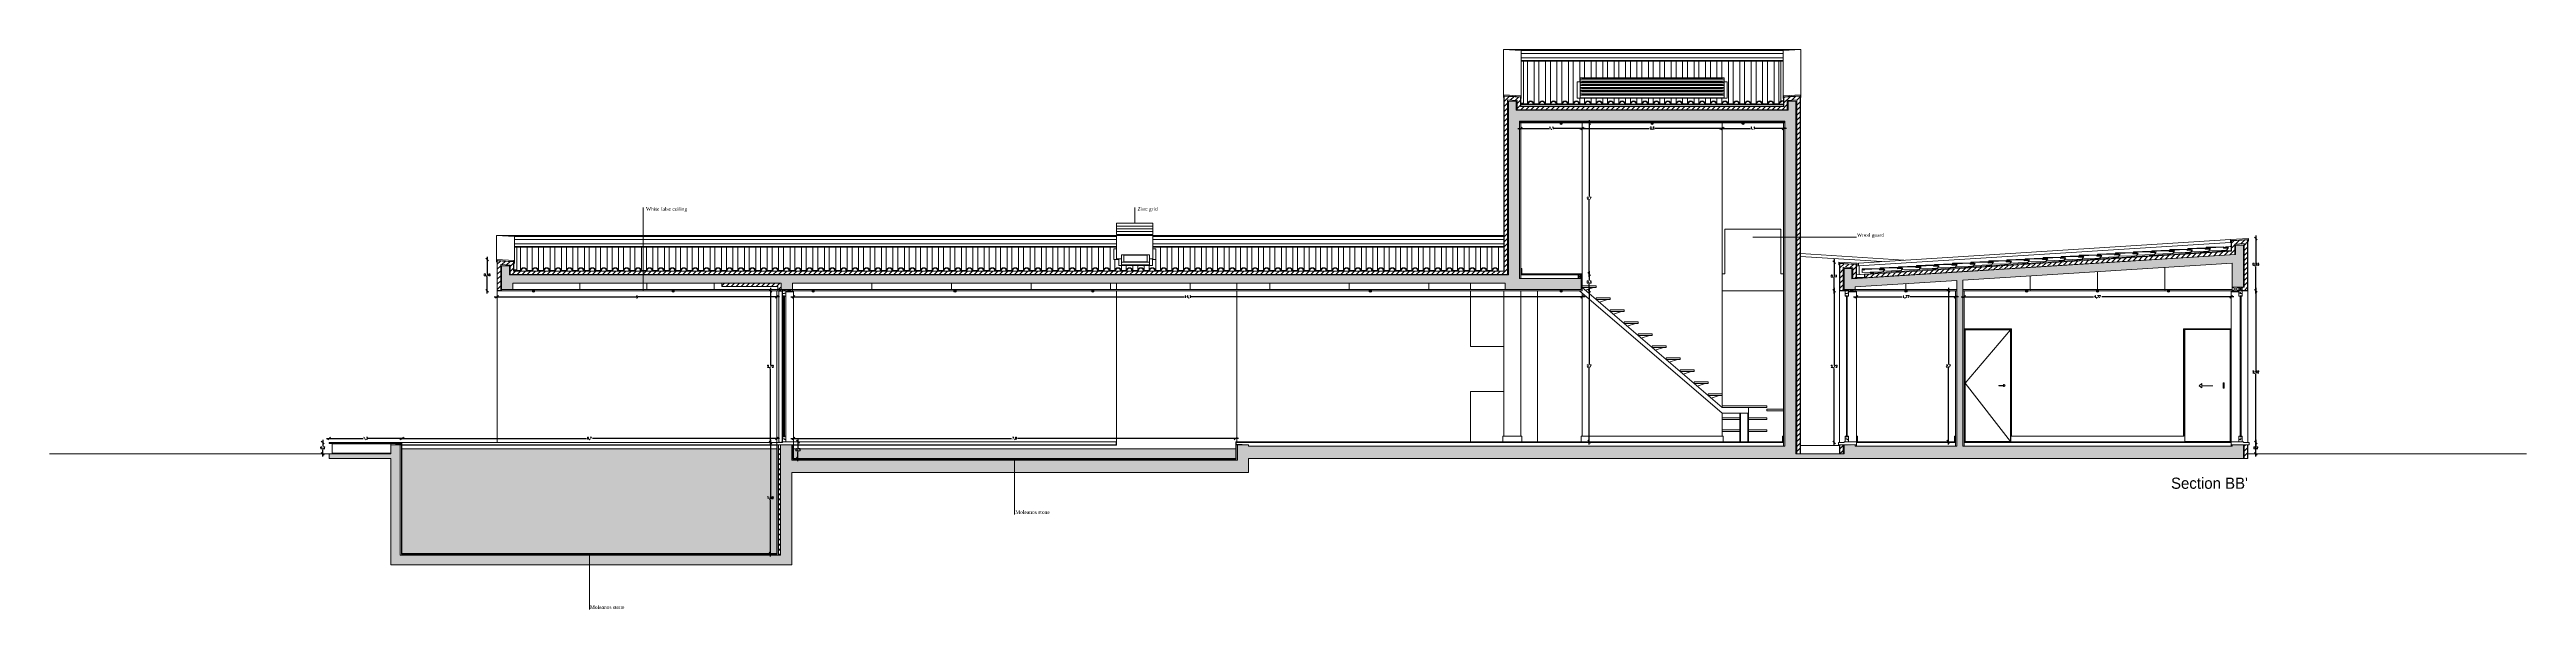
# Model space of a CAD drawing. Header units: inches. Extents: x 23 to 96, y 10 to 141.
# Drawn here: x 31.22 to 75.5, y 19.8 to 29.81 of the extents above; entities that cross this region are included whole.
import ezdxf

# ---------------------------------------------------------------- set-up
doc = ezdxf.new("R2010")
doc.units = ezdxf.units.IN
doc.header["$MEASUREMENT"] = 0
for name, color, linetype, lineweight in [('Cut', 2, 'Continuous', 5), ('Dimensions', 4, 'Continuous', 0), ('Hatch Isolation', 3, 'Continuous', 0), ('Hatch Resistent stratum', 4, 'Continuous', 0), ('Legends', 7, 'Continuous', 0), ('Light points', 6, 'Continuous', 0), ('View in first plane', 250, 'Continuous', 0), ('View in second plane', 253, 'Continuous', 0)]:
    doc.layers.add(name, color=color, linetype=linetype, lineweight=lineweight)
doc.layers.add('Hatch solid 2', color=254, linetype='Continuous', lineweight=0, true_color=0xe8e8e8)
doc.styles.add('texto', font='txt.shx')
doc.dimstyles.new('André 1 50', dxfattribs={"dimtxt": 0.04, "dimasz": 0.05, "dimexe": 0.05, "dimexo": 0.05, "dimgap": 0.01, "dimtad": 0, "dimtih": 1, "dimtoh": 1, "dimlfac": -1, "dimzin": 9, "dimtxsty": 'texto', "dimblk": 'OBLIQUE', "dimcen": 0.08, "dimdle": 0.05, "dimse1": 1, "dimse2": 1, "dimazin": 0, "dimtfac": 1, "dimtmove": 0, "dimatfit": 3, "dimldrblk": 'NONE', "dimfxl": 1, "dimarcsym": 0})
pattern_1 = [(45, (-136.985536, -44.545077), (-0.04490128, 0.04490128), [])]

# ---------------------------------------------------------------- blocks, each defined once
blk = doc.blocks.new('_Oblique')
at = {"color": 0, "linetype": 'ByBlock', "lineweight": -2}
blk.add_line((-0.5, -0.5), (0.5, 0.5), dxfattribs=at)
blk = doc.blocks.new('*D124')
at = {"layer": 'DEFPOINTS', "color": 0, "transparency": 16777216}
for p in [(36.108, 22.784), (36.225, 22.784), (36.225, 22.584)]:
    blk.add_point(p, dxfattribs=at)
at = {"layer": 'Dimensions', "color": 0, "lineweight": -2, "transparency": 16777216}
for p, q in [((36.108, 22.834), (36.108, 22.717)), ((36.108, 22.534), (36.108, 22.651))]:
    blk.add_line(p, q, dxfattribs=at)
at = {"layer": 'Dimensions', "color": 0, "lineweight": -2, "transparency": 16777216, "xscale": 0.05, "yscale": 0.05, "zscale": 0.05}
for p, rotation in [((36.108, 22.784), 90), ((36.108, 22.584), 270)]:
    blk.add_blockref('_Oblique', p, dxfattribs=dict(at, rotation=rotation))
at = {"layer": 'Dimensions', "color": 0, "transparency": 16777216, "insert": (36.108, 22.684), "char_height": 0.04, "attachment_point": 5, "style": 'texto'}
blk.add_mtext('0,2', dxfattribs=at)
blk = doc.blocks.new('_None')
blk = doc.blocks.new('*D125')
at = {"layer": 'DEFPOINTS', "color": 0, "transparency": 16777216}
for p in [(44.112, 22.784), (44.225, 22.784), (44.225, 20.799)]:
    blk.add_point(p, dxfattribs=at)
at = {"layer": 'Dimensions', "color": 0, "lineweight": -2, "transparency": 16777216}
for p, q in [((44.112, 22.834), (44.112, 21.825)), ((44.112, 20.749), (44.112, 21.758))]:
    blk.add_line(p, q, dxfattribs=at)
at = {"layer": 'Dimensions', "color": 0, "lineweight": -2, "transparency": 16777216, "xscale": 0.05, "yscale": 0.05, "zscale": 0.05}
for p, rotation in [((44.112, 22.784), 90), ((44.112, 20.799), 270)]:
    blk.add_blockref('_Oblique', p, dxfattribs=dict(at, rotation=rotation))
at = {"layer": 'Dimensions', "color": 0, "transparency": 16777216, "insert": (44.112, 21.791), "char_height": 0.04, "attachment_point": 5, "style": 'texto'}
blk.add_mtext('1,99', dxfattribs=at)
blk = doc.blocks.new('*D126')
at = {"layer": 'DEFPOINTS', "color": 0, "transparency": 16777216}
for p in [(44.112, 25.499), (44.225, 25.499), (44.225, 22.784)]:
    blk.add_point(p, dxfattribs=at)
at = {"layer": 'Dimensions', "color": 0, "lineweight": -2, "transparency": 16777216}
for p, q in [((44.112, 25.549), (44.112, 24.175)), ((44.112, 22.734), (44.112, 24.108))]:
    blk.add_line(p, q, dxfattribs=at)
at = {"layer": 'Dimensions', "color": 0, "lineweight": -2, "transparency": 16777216, "xscale": 0.05, "yscale": 0.05, "zscale": 0.05}
for p, rotation in [((44.112, 25.499), 90), ((44.112, 22.784), 270)]:
    blk.add_blockref('_Oblique', p, dxfattribs=dict(at, rotation=rotation))
at = {"layer": 'Dimensions', "color": 0, "transparency": 16777216, "insert": (44.112, 24.141), "char_height": 0.04, "attachment_point": 5, "style": 'texto'}
blk.add_mtext('2,72', dxfattribs=at)
blk = doc.blocks.new('*D127')
at = {"layer": 'DEFPOINTS', "color": 0, "transparency": 16777216}
for p in [(39.05, 26.057), (39.215, 26.057), (39.225, 25.499)]:
    blk.add_point(p, dxfattribs=at)
at = {"layer": 'Dimensions', "color": 0, "lineweight": -2, "transparency": 16777216}
for p, q in [((39.05, 26.107), (39.05, 25.812)), ((39.05, 25.449), (39.05, 25.745))]:
    blk.add_line(p, q, dxfattribs=at)
at = {"layer": 'Dimensions', "color": 0, "lineweight": -2, "transparency": 16777216, "xscale": 0.05, "yscale": 0.05, "zscale": 0.05}
for p, rotation in [((39.05, 26.057), 90), ((39.05, 25.499), 270)]:
    blk.add_blockref('_Oblique', p, dxfattribs=dict(at, rotation=rotation))
at = {"layer": 'Dimensions', "color": 0, "transparency": 16777216, "insert": (39.05, 25.778), "char_height": 0.04, "attachment_point": 5, "style": 'texto'}
blk.add_mtext('0,56', dxfattribs=at)
blk = doc.blocks.new('*D128')
at = {"layer": 'DEFPOINTS', "color": 0, "transparency": 16777216}
for p in [(70.545, 22.784), (70.545, 22.584), (70.667, 22.584)]:
    blk.add_point(p, dxfattribs=at)
at = {"layer": 'Dimensions', "color": 0, "lineweight": -2, "transparency": 16777216}
for p, q in [((70.667, 22.834), (70.667, 22.717)), ((70.667, 22.534), (70.667, 22.651))]:
    blk.add_line(p, q, dxfattribs=at)
at = {"layer": 'Dimensions', "color": 0, "lineweight": -2, "transparency": 16777216, "xscale": 0.05, "yscale": 0.05, "zscale": 0.05}
for p, rotation in [((70.667, 22.784), 90), ((70.667, 22.584), 270)]:
    blk.add_blockref('_Oblique', p, dxfattribs=dict(at, rotation=rotation))
at = {"layer": 'Dimensions', "color": 0, "transparency": 16777216, "insert": (70.667, 22.684), "char_height": 0.04, "attachment_point": 5, "style": 'texto'}
blk.add_mtext('0,2', dxfattribs=at)
blk = doc.blocks.new('*D129')
at = {"layer": 'DEFPOINTS', "color": 0, "transparency": 16777216}
for p in [(70.525, 25.499), (70.667, 25.499), (70.545, 22.584)]:
    blk.add_point(p, dxfattribs=at)
at = {"layer": 'Dimensions', "color": 0, "lineweight": -2, "transparency": 16777216}
for p, q in [((70.667, 25.549), (70.667, 24.075)), ((70.667, 22.534), (70.667, 24.008))]:
    blk.add_line(p, q, dxfattribs=at)
at = {"layer": 'Dimensions', "color": 0, "lineweight": -2, "transparency": 16777216, "xscale": 0.05, "yscale": 0.05, "zscale": 0.05}
for p, rotation in [((70.667, 25.499), 90), ((70.667, 22.584), 270)]:
    blk.add_blockref('_Oblique', p, dxfattribs=dict(at, rotation=rotation))
at = {"layer": 'Dimensions', "color": 0, "transparency": 16777216, "insert": (70.667, 24.041), "char_height": 0.04, "attachment_point": 5, "style": 'texto'}
blk.add_mtext('2,92', dxfattribs=at)
blk = doc.blocks.new('*D130')
at = {"layer": 'DEFPOINTS', "color": 0, "transparency": 16777216}
for p in [(70.535, 26.434), (70.667, 26.434), (70.525, 25.499)]:
    blk.add_point(p, dxfattribs=at)
at = {"layer": 'Dimensions', "color": 0, "lineweight": -2, "transparency": 16777216}
for p, q in [((70.667, 26.484), (70.667, 26)), ((70.667, 25.449), (70.667, 25.933))]:
    blk.add_line(p, q, dxfattribs=at)
at = {"layer": 'Dimensions', "color": 0, "lineweight": -2, "transparency": 16777216, "xscale": 0.05, "yscale": 0.05, "zscale": 0.05}
for p, rotation in [((70.667, 26.434), 90), ((70.667, 25.499), 270)]:
    blk.add_blockref('_Oblique', p, dxfattribs=dict(at, rotation=rotation))
at = {"layer": 'Dimensions', "color": 0, "transparency": 16777216, "insert": (70.667, 25.966), "char_height": 0.04, "attachment_point": 5, "style": 'texto'}
blk.add_mtext('0,93', dxfattribs=at)
blk = doc.blocks.new('*D131')
at = {"layer": 'DEFPOINTS', "color": 0, "transparency": 16777216}
for p in [(65.3, 25.499), (65.17, 22.799), (65.3, 22.799)]:
    blk.add_point(p, dxfattribs=at)
at = {"layer": 'Dimensions', "color": 0, "lineweight": -2, "transparency": 16777216}
for p, q in [((65.17, 25.549), (65.17, 24.182)), ((65.17, 22.749), (65.17, 24.116))]:
    blk.add_line(p, q, dxfattribs=at)
at = {"layer": 'Dimensions', "color": 0, "lineweight": -2, "transparency": 16777216, "xscale": 0.05, "yscale": 0.05, "zscale": 0.05}
for p, rotation in [((65.17, 25.499), 90), ((65.17, 22.799), 270)]:
    blk.add_blockref('_Oblique', p, dxfattribs=dict(at, rotation=rotation))
at = {"layer": 'Dimensions', "color": 0, "transparency": 16777216, "insert": (65.17, 24.149), "char_height": 0.04, "attachment_point": 5, "style": 'texto'}
blk.add_mtext('2,7', dxfattribs=at)
blk = doc.blocks.new('*D132')
at = {"layer": 'DEFPOINTS', "color": 0, "transparency": 16777216}
for p in [(63.525, 25.479), (65.3, 25.479), (65.3, 25.389)]:
    blk.add_point(p, dxfattribs=at)
at = {"layer": 'Dimensions', "color": 0, "lineweight": -2, "transparency": 16777216}
for p, q in [((63.475, 25.389), (64.346, 25.389)), ((65.35, 25.389), (64.479, 25.389))]:
    blk.add_line(p, q, dxfattribs=at)
at = {"layer": 'Dimensions', "color": 0, "lineweight": -2, "transparency": 16777216, "xscale": 0.05, "yscale": 0.05, "zscale": 0.05, "rotation": 180}
blk.add_blockref('_Oblique', (63.525, 25.389), dxfattribs=at)
at = {"layer": 'Dimensions', "color": 0, "lineweight": -2, "transparency": 16777216, "xscale": 0.05, "yscale": 0.05, "zscale": 0.05}
blk.add_blockref('_Oblique', (65.3, 25.389), dxfattribs=at)
at = {"layer": 'Dimensions', "color": 0, "transparency": 16777216, "insert": (64.412, 25.389), "char_height": 0.04, "attachment_point": 5, "style": 'texto'}
blk.add_mtext('1,77', dxfattribs=at)
blk = doc.blocks.new('*D133')
at = {"layer": 'DEFPOINTS', "color": 0, "transparency": 16777216}
for p in [(65.45, 25.499), (70.225, 25.479), (70.225, 25.389)]:
    blk.add_point(p, dxfattribs=at)
at = {"layer": 'Dimensions', "color": 0, "lineweight": -2, "transparency": 16777216}
for p, q in [((65.4, 25.389), (67.764, 25.389)), ((70.275, 25.389), (67.911, 25.389))]:
    blk.add_line(p, q, dxfattribs=at)
at = {"layer": 'Dimensions', "color": 0, "lineweight": -2, "transparency": 16777216, "xscale": 0.05, "yscale": 0.05, "zscale": 0.05, "rotation": 180}
blk.add_blockref('_Oblique', (65.45, 25.389), dxfattribs=at)
at = {"layer": 'Dimensions', "color": 0, "lineweight": -2, "transparency": 16777216, "xscale": 0.05, "yscale": 0.05, "zscale": 0.05}
blk.add_blockref('_Oblique', (70.225, 25.389), dxfattribs=at)
at = {"layer": 'Dimensions', "color": 0, "transparency": 16777216, "insert": (67.837, 25.389), "char_height": 0.04, "attachment_point": 5, "style": 'texto'}
blk.add_mtext('4,77', dxfattribs=at)
blk = doc.blocks.new('*D134')
at = {"layer": 'DEFPOINTS', "color": 0, "transparency": 16777216}
for p in [(63.215, 26.011), (63.128, 25.499), (63.225, 25.499)]:
    blk.add_point(p, dxfattribs=at)
at = {"layer": 'Dimensions', "color": 0, "lineweight": -2, "transparency": 16777216}
for p, q in [((63.128, 26.061), (63.128, 25.789)), ((63.128, 25.449), (63.128, 25.722))]:
    blk.add_line(p, q, dxfattribs=at)
at = {"layer": 'Dimensions', "color": 0, "lineweight": -2, "transparency": 16777216, "xscale": 0.05, "yscale": 0.05, "zscale": 0.05}
for p, rotation in [((63.128, 26.011), 90), ((63.128, 25.499), 270)]:
    blk.add_blockref('_Oblique', p, dxfattribs=dict(at, rotation=rotation))
at = {"layer": 'Dimensions', "color": 0, "transparency": 16777216, "insert": (63.128, 25.755), "char_height": 0.04, "attachment_point": 5, "style": 'texto'}
blk.add_mtext('0,51', dxfattribs=at)
blk = doc.blocks.new('*D135')
at = {"layer": 'DEFPOINTS', "color": 0, "transparency": 16777216}
for p in [(63.225, 25.499), (63.128, 22.784), (63.205, 22.784)]:
    blk.add_point(p, dxfattribs=at)
at = {"layer": 'Dimensions', "color": 0, "lineweight": -2, "transparency": 16777216}
for p, q in [((63.128, 25.549), (63.128, 24.175)), ((63.128, 22.734), (63.128, 24.108))]:
    blk.add_line(p, q, dxfattribs=at)
at = {"layer": 'Dimensions', "color": 0, "lineweight": -2, "transparency": 16777216, "xscale": 0.05, "yscale": 0.05, "zscale": 0.05}
for p, rotation in [((63.128, 25.499), 90), ((63.128, 22.784), 270)]:
    blk.add_blockref('_Oblique', p, dxfattribs=dict(at, rotation=rotation))
at = {"layer": 'Dimensions', "color": 0, "transparency": 16777216, "insert": (63.128, 24.141), "char_height": 0.04, "attachment_point": 5, "style": 'texto'}
blk.add_mtext('2,72', dxfattribs=at)
blk = doc.blocks.new('*D136')
at = {"layer": 'DEFPOINTS', "color": 0, "transparency": 16777216}
for p in [(58.625, 25.499), (58.625, 22.799), (58.749, 22.799)]:
    blk.add_point(p, dxfattribs=at)
at = {"layer": 'Dimensions', "color": 0, "lineweight": -2, "transparency": 16777216}
for p, q in [((58.749, 25.549), (58.749, 24.182)), ((58.749, 22.749), (58.749, 24.116))]:
    blk.add_line(p, q, dxfattribs=at)
at = {"layer": 'Dimensions', "color": 0, "lineweight": -2, "transparency": 16777216, "xscale": 0.05, "yscale": 0.05, "zscale": 0.05}
for p, rotation in [((58.749, 25.499), 90), ((58.749, 22.799), 270)]:
    blk.add_blockref('_Oblique', p, dxfattribs=dict(at, rotation=rotation))
at = {"layer": 'Dimensions', "color": 0, "transparency": 16777216, "insert": (58.749, 24.149), "char_height": 0.04, "attachment_point": 5, "style": 'texto'}
blk.add_mtext('2,7', dxfattribs=at)
blk = doc.blocks.new('*D137')
at = {"layer": 'DEFPOINTS', "color": 0, "transparency": 16777216}
for p in [(58.625, 25.799), (58.749, 25.799), (58.625, 25.499)]:
    blk.add_point(p, dxfattribs=at)
at = {"layer": 'Dimensions', "color": 0, "lineweight": -2, "transparency": 16777216}
for p, q in [((58.749, 25.849), (58.749, 25.682)), ((58.749, 25.449), (58.749, 25.616))]:
    blk.add_line(p, q, dxfattribs=at)
at = {"layer": 'Dimensions', "color": 0, "lineweight": -2, "transparency": 16777216, "xscale": 0.05, "yscale": 0.05, "zscale": 0.05}
for p, rotation in [((58.749, 25.799), 90), ((58.749, 25.499), 270)]:
    blk.add_blockref('_Oblique', p, dxfattribs=dict(at, rotation=rotation))
at = {"layer": 'Dimensions', "color": 0, "transparency": 16777216, "insert": (58.749, 25.649), "char_height": 0.04, "attachment_point": 5, "style": 'texto'}
blk.add_mtext('0,3', dxfattribs=at)
blk = doc.blocks.new('*D138')
at = {"layer": 'DEFPOINTS', "color": 0, "transparency": 16777216}
for p in [(58.625, 28.499), (58.749, 28.499), (58.625, 25.799)]:
    blk.add_point(p, dxfattribs=at)
at = {"layer": 'Dimensions', "color": 0, "lineweight": -2, "transparency": 16777216}
for p, q in [((58.749, 28.549), (58.749, 27.182)), ((58.749, 25.749), (58.749, 27.116))]:
    blk.add_line(p, q, dxfattribs=at)
at = {"layer": 'Dimensions', "color": 0, "lineweight": -2, "transparency": 16777216, "xscale": 0.05, "yscale": 0.05, "zscale": 0.05}
for p, rotation in [((58.749, 28.499), 90), ((58.749, 25.799), 270)]:
    blk.add_blockref('_Oblique', p, dxfattribs=dict(at, rotation=rotation))
at = {"layer": 'Dimensions', "color": 0, "transparency": 16777216, "insert": (58.749, 27.149), "char_height": 0.04, "attachment_point": 5, "style": 'texto'}
blk.add_mtext('2,7', dxfattribs=at)
blk = doc.blocks.new('*D13')
at = {"layer": 'DEFPOINTS', "color": 0, "transparency": 16777216}
for p in [(39.225, 25.499), (39.225, 25.389), (44.225, 25.499)]:
    blk.add_point(p, dxfattribs=at)
at = {"layer": 'Dimensions', "color": 0, "lineweight": -2, "transparency": 16777216}
for p, q in [((39.175, 25.389), (41.701, 25.389)), ((44.275, 25.389), (41.748, 25.389))]:
    blk.add_line(p, q, dxfattribs=at)
at = {"layer": 'Dimensions', "color": 0, "lineweight": -2, "transparency": 16777216, "xscale": 0.05, "yscale": 0.05, "zscale": 0.05, "rotation": 180}
blk.add_blockref('_Oblique', (39.225, 25.389), dxfattribs=at)
at = {"layer": 'Dimensions', "color": 0, "lineweight": -2, "transparency": 16777216, "xscale": 0.05, "yscale": 0.05, "zscale": 0.05}
blk.add_blockref('_Oblique', (44.225, 25.389), dxfattribs=at)
at = {"layer": 'Dimensions', "color": 0, "transparency": 16777216, "insert": (41.725, 25.389), "char_height": 0.04, "attachment_point": 5, "style": 'texto'}
blk.add_mtext('5', dxfattribs=at)
blk = doc.blocks.new('*D139')
at = {"layer": 'DEFPOINTS', "color": 0, "transparency": 16777216}
for p in [(44.525, 25.479), (58.625, 25.499), (58.625, 25.389)]:
    blk.add_point(p, dxfattribs=at)
at = {"layer": 'Dimensions', "color": 0, "lineweight": -2, "transparency": 16777216}
for p, q in [((44.475, 25.389), (51.515, 25.389)), ((58.675, 25.389), (51.635, 25.389))]:
    blk.add_line(p, q, dxfattribs=at)
at = {"layer": 'Dimensions', "color": 0, "lineweight": -2, "transparency": 16777216, "xscale": 0.05, "yscale": 0.05, "zscale": 0.05, "rotation": 180}
blk.add_blockref('_Oblique', (44.525, 25.389), dxfattribs=at)
at = {"layer": 'Dimensions', "color": 0, "lineweight": -2, "transparency": 16777216, "xscale": 0.05, "yscale": 0.05, "zscale": 0.05}
blk.add_blockref('_Oblique', (58.625, 25.389), dxfattribs=at)
at = {"layer": 'Dimensions', "color": 0, "transparency": 16777216, "insert": (51.575, 25.389), "char_height": 0.04, "attachment_point": 5, "style": 'texto'}
blk.add_mtext('14,1', dxfattribs=at)
blk = doc.blocks.new('*D140')
at = {"layer": 'DEFPOINTS', "color": 0, "transparency": 16777216}
for p in [(36.225, 22.784), (37.525, 22.856), (37.525, 22.784)]:
    blk.add_point(p, dxfattribs=at)
at = {"layer": 'Dimensions', "color": 0, "lineweight": -2, "transparency": 16777216}
for p, q in [((36.175, 22.856), (36.828, 22.856)), ((37.575, 22.856), (36.921, 22.856))]:
    blk.add_line(p, q, dxfattribs=at)
at = {"layer": 'Dimensions', "color": 0, "lineweight": -2, "transparency": 16777216, "xscale": 0.05, "yscale": 0.05, "zscale": 0.05, "rotation": 180}
blk.add_blockref('_Oblique', (36.225, 22.856), dxfattribs=at)
at = {"layer": 'Dimensions', "color": 0, "lineweight": -2, "transparency": 16777216, "xscale": 0.05, "yscale": 0.05, "zscale": 0.05}
blk.add_blockref('_Oblique', (37.525, 22.856), dxfattribs=at)
at = {"layer": 'Dimensions', "color": 0, "transparency": 16777216, "insert": (36.875, 22.856), "char_height": 0.04, "attachment_point": 5, "style": 'texto'}
blk.add_mtext('1,3', dxfattribs=at)
blk = doc.blocks.new('*D141')
at = {"layer": 'DEFPOINTS', "color": 0, "transparency": 16777216}
for p in [(37.526, 22.784), (44.225, 22.856), (44.225, 22.784)]:
    blk.add_point(p, dxfattribs=at)
at = {"layer": 'Dimensions', "color": 0, "lineweight": -2, "transparency": 16777216}
for p, q in [((37.476, 22.856), (40.822, 22.856)), ((44.275, 22.856), (40.929, 22.856))]:
    blk.add_line(p, q, dxfattribs=at)
at = {"layer": 'Dimensions', "color": 0, "lineweight": -2, "transparency": 16777216, "xscale": 0.05, "yscale": 0.05, "zscale": 0.05, "rotation": 180}
blk.add_blockref('_Oblique', (37.526, 22.856), dxfattribs=at)
at = {"layer": 'Dimensions', "color": 0, "lineweight": -2, "transparency": 16777216, "xscale": 0.05, "yscale": 0.05, "zscale": 0.05}
blk.add_blockref('_Oblique', (44.225, 22.856), dxfattribs=at)
at = {"layer": 'Dimensions', "color": 0, "transparency": 16777216, "insert": (40.875, 22.856), "char_height": 0.04, "attachment_point": 5, "style": 'texto'}
blk.add_mtext('6,7', dxfattribs=at)
blk = doc.blocks.new('*D142')
at = {"layer": 'DEFPOINTS', "color": 0, "transparency": 16777216}
for p in [(44.525, 22.856), (44.525, 22.799), (52.43, 22.799)]:
    blk.add_point(p, dxfattribs=at)
at = {"layer": 'Dimensions', "color": 0, "lineweight": -2, "transparency": 16777216}
for p, q in [((44.475, 22.856), (48.424, 22.856)), ((52.48, 22.856), (48.531, 22.856))]:
    blk.add_line(p, q, dxfattribs=at)
at = {"layer": 'Dimensions', "color": 0, "lineweight": -2, "transparency": 16777216, "xscale": 0.05, "yscale": 0.05, "zscale": 0.05, "rotation": 180}
blk.add_blockref('_Oblique', (44.525, 22.856), dxfattribs=at)
at = {"layer": 'Dimensions', "color": 0, "lineweight": -2, "transparency": 16777216, "xscale": 0.05, "yscale": 0.05, "zscale": 0.05}
blk.add_blockref('_Oblique', (52.43, 22.856), dxfattribs=at)
at = {"layer": 'Dimensions', "color": 0, "transparency": 16777216, "insert": (48.477, 22.856), "char_height": 0.04, "attachment_point": 5, "style": 'texto'}
blk.add_mtext('7,9', dxfattribs=at)
blk = doc.blocks.new('*D143')
at = {"layer": 'DEFPOINTS', "color": 0, "transparency": 16777216}
for p in [(58.625, 28.402), (57.525, 25.719), (58.625, 25.799)]:
    blk.add_point(p, dxfattribs=at)
at = {"layer": 'Dimensions', "color": 0, "lineweight": -2, "transparency": 16777216}
for p, q in [((57.475, 28.402), (58.035, 28.402)), ((58.675, 28.402), (58.115, 28.402))]:
    blk.add_line(p, q, dxfattribs=at)
at = {"layer": 'Dimensions', "color": 0, "lineweight": -2, "transparency": 16777216, "xscale": 0.05, "yscale": 0.05, "zscale": 0.05, "rotation": 180}
blk.add_blockref('_Oblique', (57.525, 28.402), dxfattribs=at)
at = {"layer": 'Dimensions', "color": 0, "lineweight": -2, "transparency": 16777216, "xscale": 0.05, "yscale": 0.05, "zscale": 0.05}
blk.add_blockref('_Oblique', (58.625, 28.402), dxfattribs=at)
at = {"layer": 'Dimensions', "color": 0, "transparency": 16777216, "insert": (58.075, 28.402), "char_height": 0.04, "attachment_point": 5, "style": 'texto'}
blk.add_mtext('1,1', dxfattribs=at)
blk = doc.blocks.new('*D144')
at = {"layer": 'DEFPOINTS', "color": 0, "transparency": 16777216}
for p in [(61.125, 28.402), (58.625, 25.799), (61.125, 25.799)]:
    blk.add_point(p, dxfattribs=at)
at = {"layer": 'Dimensions', "color": 0, "lineweight": -2, "transparency": 16777216}
for p, q in [((58.575, 28.402), (59.821, 28.402)), ((61.175, 28.402), (59.928, 28.402))]:
    blk.add_line(p, q, dxfattribs=at)
at = {"layer": 'Dimensions', "color": 0, "lineweight": -2, "transparency": 16777216, "xscale": 0.05, "yscale": 0.05, "zscale": 0.05, "rotation": 180}
blk.add_blockref('_Oblique', (58.625, 28.402), dxfattribs=at)
at = {"layer": 'Dimensions', "color": 0, "lineweight": -2, "transparency": 16777216, "xscale": 0.05, "yscale": 0.05, "zscale": 0.05}
blk.add_blockref('_Oblique', (61.125, 28.402), dxfattribs=at)
at = {"layer": 'Dimensions', "color": 0, "transparency": 16777216, "insert": (59.875, 28.402), "char_height": 0.04, "attachment_point": 5, "style": 'texto'}
blk.add_mtext('2,5', dxfattribs=at)
blk = doc.blocks.new('*D145')
at = {"layer": 'DEFPOINTS', "color": 0, "transparency": 16777216}
for p in [(62.225, 28.402), (62.225, 26.234), (61.125, 25.799)]:
    blk.add_point(p, dxfattribs=at)
at = {"layer": 'Dimensions', "color": 0, "lineweight": -2, "transparency": 16777216}
for p, q in [((61.075, 28.402), (61.635, 28.402)), ((62.275, 28.402), (61.715, 28.402))]:
    blk.add_line(p, q, dxfattribs=at)
at = {"layer": 'Dimensions', "color": 0, "lineweight": -2, "transparency": 16777216, "xscale": 0.05, "yscale": 0.05, "zscale": 0.05, "rotation": 180}
blk.add_blockref('_Oblique', (61.125, 28.402), dxfattribs=at)
at = {"layer": 'Dimensions', "color": 0, "lineweight": -2, "transparency": 16777216, "xscale": 0.05, "yscale": 0.05, "zscale": 0.05}
blk.add_blockref('_Oblique', (62.225, 28.402), dxfattribs=at)
at = {"layer": 'Dimensions', "color": 0, "transparency": 16777216, "insert": (61.675, 28.402), "char_height": 0.04, "attachment_point": 5, "style": 'texto'}
blk.add_mtext('1,1', dxfattribs=at)
blk = doc.blocks.new('*D146')
at = {"layer": 'DEFPOINTS', "color": 0, "transparency": 16777216}
for p in [(44.525, 22.799), (44.525, 22.499), (44.605, 22.499)]:
    blk.add_point(p, dxfattribs=at)
at = {"layer": 'Dimensions', "color": 0, "lineweight": -2, "transparency": 16777216}
for p, q in [((44.605, 22.849), (44.605, 22.682)), ((44.605, 22.449), (44.605, 22.616))]:
    blk.add_line(p, q, dxfattribs=at)
at = {"layer": 'Dimensions', "color": 0, "lineweight": -2, "transparency": 16777216, "xscale": 0.05, "yscale": 0.05, "zscale": 0.05}
for p, rotation in [((44.605, 22.799), 90), ((44.605, 22.499), 270)]:
    blk.add_blockref('_Oblique', p, dxfattribs=dict(at, rotation=rotation))
at = {"layer": 'Dimensions', "color": 0, "transparency": 16777216, "insert": (44.605, 22.649), "char_height": 0.04, "attachment_point": 5, "style": 'texto'}
blk.add_mtext('0,3', dxfattribs=at)

msp = doc.modelspace()

# ---------------------------------------------------------------- hatches: boundary and pattern name
at = {"layer": 'Cut'}
for points in [[(57.646, 28.842), (57.546, 28.842), (57.546, 28.851), (57.539, 28.851), (57.539, 28.832), (57.655, 28.832, -0.869521), (57.753, 28.846), (57.764, 28.846, 0.813121)], [(57.85, 28.842), (57.75, 28.842), (57.75, 28.851), (57.743, 28.851), (57.743, 28.832), (57.77, 28.832), (57.859, 28.832, -0.869521), (57.958, 28.846), (57.968, 28.846, 0.814396)], [(58.055, 28.842), (57.955, 28.842), (57.955, 28.851), (57.948, 28.851), (57.948, 28.832), (58.064, 28.832, -0.869521), (58.162, 28.846), (58.173, 28.846, 0.813121)], [(58.26, 28.842), (58.159, 28.842), (58.159, 28.851), (58.152, 28.851), (58.152, 28.832), (58.179, 28.832), (58.269, 28.832, -0.869521), (58.367, 28.846), (58.378, 28.846, 0.814396)], [(58.571, 28.846), (58.582, 28.846, 0.814396), (58.464, 28.842), (58.364, 28.842), (58.364, 28.851), (58.357, 28.851), (58.357, 28.832), (58.383, 28.832), (58.473, 28.832, -0.869521)], [(58.775, 28.846), (58.786, 28.846, 0.814396), (58.668, 28.842), (58.568, 28.842), (58.568, 28.851), (58.561, 28.851), (58.561, 28.832), (58.588, 28.832), (58.677, 28.832, -0.869521)], [(58.98, 28.846), (58.991, 28.846, 0.814396), (58.872, 28.842), (58.772, 28.842), (58.772, 28.851), (58.765, 28.851), (58.765, 28.832), (58.792, 28.832), (58.882, 28.832, -0.869521)], [(59.184, 28.846), (59.195, 28.846, 0.814396), (59.077, 28.842), (58.976, 28.842), (58.976, 28.851), (58.969, 28.851), (58.969, 28.832), (58.996, 28.832), (59.086, 28.832, -0.869521)], [(59.388, 28.846), (59.399, 28.846, 0.814396), (59.281, 28.842), (59.181, 28.842), (59.181, 28.851), (59.174, 28.851), (59.174, 28.832), (59.201, 28.832), (59.29, 28.832, -0.869521)], [(59.592, 28.846), (59.603, 28.846, 0.814396), (59.485, 28.842), (59.385, 28.842), (59.385, 28.851), (59.378, 28.851), (59.378, 28.832), (59.405, 28.832), (59.494, 28.832, -0.869521)], [(59.797, 28.846), (59.808, 28.846, 0.814396), (59.689, 28.842), (59.589, 28.842), (59.589, 28.851), (59.582, 28.851), (59.582, 28.832), (59.609, 28.832), (59.699, 28.832, -0.869521)], [(60.001, 28.846), (60.012, 28.846, 0.814396), (59.894, 28.842), (59.793, 28.842), (59.793, 28.851), (59.786, 28.851), (59.786, 28.851), (59.786, 28.832), (59.813, 28.832), (59.903, 28.832, -0.869521)], [(60.205, 28.846), (60.216, 28.846, 0.814396), (60.098, 28.842), (59.998, 28.842), (59.998, 28.851), (59.991, 28.851), (59.991, 28.851), (59.991, 28.832), (60.018, 28.832), (60.107, 28.832, -0.869521)], [(60.41, 28.846), (60.42, 28.846, 0.814396), (60.302, 28.842), (60.202, 28.842), (60.202, 28.851), (60.195, 28.851), (60.195, 28.832), (60.222, 28.832), (60.311, 28.832, -0.869521)], [(60.614, 28.846), (60.625, 28.846, 0.814396), (60.507, 28.842), (60.406, 28.842), (60.406, 28.851), (60.399, 28.851), (60.399, 28.832), (60.426, 28.832), (60.516, 28.832, -0.869521)], [(60.818, 28.846), (60.829, 28.846, 0.814396), (60.711, 28.842), (60.611, 28.842), (60.611, 28.851), (60.604, 28.851), (60.604, 28.832), (60.631, 28.832), (60.72, 28.832, -0.869521)], [(61.431, 28.846), (61.442, 28.846, 0.814396), (61.324, 28.842), (61.223, 28.842), (61.223, 28.851), (61.216, 28.851), (61.216, 28.832), (61.243, 28.832), (61.333, 28.832, -0.869521)], [(61.635, 28.846), (61.646, 28.846, 0.814396), (61.528, 28.842), (61.428, 28.842), (61.428, 28.851), (61.421, 28.851), (61.421, 28.832), (61.448, 28.832), (61.537, 28.832, -0.869521)], [(61.839, 28.846), (61.85, 28.846, 0.814396), (61.732, 28.842), (61.632, 28.842), (61.632, 28.851), (61.625, 28.851), (61.625, 28.832), (61.652, 28.832), (61.741, 28.832, -0.869521)], [(62.044, 28.846), (62.055, 28.846, 0.814396), (61.937, 28.842), (61.836, 28.842), (61.836, 28.851), (61.829, 28.851), (61.829, 28.832), (61.856, 28.832), (61.946, 28.832, -0.869521)], [(62.198, 28.892, 0.353057), (62.141, 28.842), (62.041, 28.842), (62.041, 28.851), (62.034, 28.851), (62.034, 28.851), (62.034, 28.832), (62.06, 28.832), (62.15, 28.832, -0.401445), (62.198, 28.882)], [(67.831, 26.143), (67.511, 26.133), (67.511, 26.123), (67.529, 26.124, 0.831481), (67.552, 26.124), (67.821, 26.133), (67.822, 26.117), (67.91, 26.12), (67.916, 26.131), (67.896, 26.13, 0.831481), (67.872, 26.129), (67.831, 26.128)], [(68.154, 26.164), (67.835, 26.153), (67.835, 26.143), (67.852, 26.144, 0.831481), (67.876, 26.145), (68.145, 26.153), (68.145, 26.138), (68.233, 26.141), (68.24, 26.151), (68.219, 26.15, 0.831481), (68.195, 26.15), (68.155, 26.148)], [(68.478, 26.184), (68.158, 26.174), (68.158, 26.164), (68.176, 26.164, 0.831481), (68.199, 26.165), (68.468, 26.174), (68.469, 26.158), (68.557, 26.161), (68.563, 26.171), (68.543, 26.171, 0.831481), (68.519, 26.17), (68.478, 26.169)], [(68.802, 26.205), (68.482, 26.194), (68.482, 26.184), (68.499, 26.185, 0.831481), (68.523, 26.186), (68.792, 26.194), (68.792, 26.179), (68.88, 26.182), (68.887, 26.192), (68.866, 26.191, 0.831481), (68.842, 26.19), (68.802, 26.189)], [(69.125, 26.225), (68.805, 26.215), (68.805, 26.205), (68.823, 26.205, 0.831481), (68.846, 26.206), (69.115, 26.215), (69.116, 26.199), (69.204, 26.202), (69.21, 26.212), (69.19, 26.211, 0.831481), (69.166, 26.211), (69.126, 26.209)], [(69.449, 26.245), (69.129, 26.235), (69.129, 26.225), (69.146, 26.226, 0.831481), (69.17, 26.226), (69.439, 26.235), (69.439, 26.22), (69.527, 26.222), (69.534, 26.233), (69.513, 26.232, 0.831481), (69.489, 26.231), (69.449, 26.23)], [(69.772, 26.266), (69.452, 26.255), (69.453, 26.245), (69.47, 26.246, 0.831481), (69.493, 26.247), (69.762, 26.255), (69.763, 26.24), (69.851, 26.243), (69.857, 26.253), (69.837, 26.252, 0.831481), (69.813, 26.252), (69.773, 26.25)], [(70.096, 26.286), (69.776, 26.276), (69.776, 26.266), (69.793, 26.266, 0.831481), (69.817, 26.267), (70.086, 26.276), (70.086, 26.26), (70.174, 26.263), (70.181, 26.273), (70.16, 26.273, 0.831481), (70.136, 26.272), (70.096, 26.271)], [(39.646, 25.861), (39.546, 25.861), (39.546, 25.869), (39.539, 25.869), (39.539, 25.851), (39.655, 25.851, -0.869521), (39.753, 25.865), (39.764, 25.865, 0.813121)], [(39.85, 25.861), (39.75, 25.861), (39.75, 25.869), (39.743, 25.869), (39.743, 25.851), (39.77, 25.851), (39.859, 25.851, -0.869521), (39.958, 25.865), (39.968, 25.865, 0.814396)], [(40.055, 25.861), (39.955, 25.861), (39.955, 25.869), (39.948, 25.869), (39.948, 25.851), (40.064, 25.851, -0.869521), (40.162, 25.865), (40.173, 25.865, 0.813121)], [(40.26, 25.861), (40.159, 25.861), (40.159, 25.869), (40.152, 25.869), (40.152, 25.851), (40.179, 25.851), (40.269, 25.851, -0.869521), (40.367, 25.865), (40.378, 25.865, 0.814396)], [(40.464, 25.861), (40.364, 25.861), (40.364, 25.869), (40.357, 25.869), (40.357, 25.851), (40.383, 25.851), (40.473, 25.851, -0.869521), (40.571, 25.865), (40.582, 25.865, 0.814396)], [(40.668, 25.861), (40.568, 25.861), (40.568, 25.869), (40.561, 25.869), (40.561, 25.851), (40.588, 25.851), (40.677, 25.851, -0.869521), (40.775, 25.865), (40.786, 25.865, 0.814396)], [(40.872, 25.861), (40.772, 25.861), (40.772, 25.869), (40.765, 25.869), (40.765, 25.851), (40.792, 25.851), (40.882, 25.851, -0.869521), (40.98, 25.865), (40.991, 25.865, 0.814396)], [(41.077, 25.861), (40.976, 25.861), (40.976, 25.869), (40.969, 25.869), (40.969, 25.851), (40.996, 25.851), (41.086, 25.851, -0.869521), (41.184, 25.865), (41.195, 25.865, 0.814396)], [(41.281, 25.861), (41.181, 25.861), (41.181, 25.869), (41.174, 25.869), (41.174, 25.851), (41.201, 25.851), (41.29, 25.851, -0.869521), (41.388, 25.865), (41.399, 25.865, 0.814396)], [(41.485, 25.861), (41.385, 25.861), (41.385, 25.869), (41.378, 25.869), (41.378, 25.851), (41.405, 25.851), (41.494, 25.851, -0.869521), (41.592, 25.865), (41.603, 25.865, 0.814396)], [(41.689, 25.861), (41.589, 25.861), (41.589, 25.869), (41.582, 25.869), (41.582, 25.851), (41.609, 25.851), (41.699, 25.851, -0.869521), (41.797, 25.865), (41.808, 25.865, 0.814396)], [(41.894, 25.861), (41.793, 25.861), (41.793, 25.869), (41.786, 25.869), (41.786, 25.851), (41.813, 25.851), (41.903, 25.851, -0.869521), (42.001, 25.865), (42.012, 25.865, 0.814396)], [(42.098, 25.861), (41.998, 25.861), (41.998, 25.869), (41.991, 25.869), (41.991, 25.851), (42.018, 25.851), (42.107, 25.851, -0.869521), (42.205, 25.865), (42.216, 25.865, 0.814396)], [(42.302, 25.861), (42.202, 25.861), (42.202, 25.869), (42.195, 25.869), (42.195, 25.851), (42.222, 25.851), (42.311, 25.851, -0.869521), (42.41, 25.865), (42.42, 25.865, 0.814396)], [(42.507, 25.861), (42.406, 25.861), (42.406, 25.869), (42.399, 25.869), (42.399, 25.851), (42.426, 25.851), (42.516, 25.851, -0.869521), (42.614, 25.865), (42.625, 25.865, 0.814396)], [(42.711, 25.861), (42.611, 25.861), (42.611, 25.869), (42.604, 25.869), (42.604, 25.851), (42.631, 25.851), (42.72, 25.851, -0.869521), (42.818, 25.865), (42.829, 25.865, 0.814396)], [(42.915, 25.861), (42.815, 25.861), (42.815, 25.869), (42.808, 25.869), (42.808, 25.851), (42.835, 25.851), (42.924, 25.851, -0.869521), (43.022, 25.865), (43.033, 25.865, 0.814396)], [(43.119, 25.861), (43.019, 25.861), (43.019, 25.869), (43.012, 25.869), (43.012, 25.851), (43.039, 25.851), (43.129, 25.851, -0.869521), (43.227, 25.865), (43.238, 25.865, 0.814396)], [(43.324, 25.861), (43.223, 25.861), (43.223, 25.869), (43.216, 25.869), (43.216, 25.851), (43.243, 25.851), (43.333, 25.851, -0.869521), (43.431, 25.865), (43.442, 25.865, 0.814396)], [(43.528, 25.861), (43.428, 25.861), (43.428, 25.869), (43.421, 25.869), (43.421, 25.851), (43.448, 25.851), (43.537, 25.851, -0.869521), (43.635, 25.865), (43.646, 25.865, 0.814396)], [(43.732, 25.861), (43.632, 25.861), (43.632, 25.869), (43.625, 25.869), (43.625, 25.851), (43.652, 25.851), (43.741, 25.851, -0.869521), (43.839, 25.865), (43.85, 25.865, 0.814396)], [(43.937, 25.861), (43.836, 25.861), (43.836, 25.869), (43.829, 25.869), (43.829, 25.851), (43.856, 25.851), (43.946, 25.851, -0.869521), (44.044, 25.865), (44.055, 25.865, 0.814396)], [(44.141, 25.861), (44.041, 25.861), (44.041, 25.869), (44.034, 25.869), (44.034, 25.851), (44.06, 25.851), (44.15, 25.851, -0.869521), (44.248, 25.865), (44.259, 25.865, 0.814396)], [(44.345, 25.861), (44.245, 25.861), (44.245, 25.869), (44.238, 25.869), (44.238, 25.851), (44.265, 25.851), (44.354, 25.851, -0.869521), (44.452, 25.865), (44.463, 25.865, 0.814396)], [(44.549, 25.861), (44.449, 25.861), (44.449, 25.869), (44.442, 25.869), (44.442, 25.851), (44.469, 25.851), (44.559, 25.851, -0.869521), (44.657, 25.865), (44.668, 25.865, 0.814396)], [(44.754, 25.861), (44.653, 25.861), (44.653, 25.869), (44.646, 25.869), (44.646, 25.851), (44.673, 25.851), (44.763, 25.851, -0.869521), (44.861, 25.865), (44.872, 25.865, 0.814396)], [(44.958, 25.861), (44.858, 25.861), (44.858, 25.869), (44.851, 25.869), (44.851, 25.851), (44.878, 25.851), (44.967, 25.851, -0.869521), (45.065, 25.865), (45.076, 25.865, 0.814396)], [(45.162, 25.861), (45.062, 25.861), (45.062, 25.869), (45.055, 25.869), (45.055, 25.851), (45.082, 25.851), (45.171, 25.851, -0.869521), (45.269, 25.865), (45.28, 25.865, 0.814396)], [(45.366, 25.861), (45.266, 25.861), (45.266, 25.869), (45.259, 25.869), (45.259, 25.851), (45.286, 25.851), (45.376, 25.851, -0.869521), (45.474, 25.865), (45.485, 25.865, 0.814396)], [(45.571, 25.861), (45.47, 25.861), (45.47, 25.869), (45.463, 25.869), (45.463, 25.851), (45.49, 25.851), (45.58, 25.851, -0.869521), (45.678, 25.865), (45.689, 25.865, 0.814396)], [(45.775, 25.861), (45.675, 25.861), (45.675, 25.869), (45.668, 25.869), (45.668, 25.851), (45.695, 25.851), (45.784, 25.851, -0.869521), (45.882, 25.865), (45.893, 25.865, 0.814396)], [(45.979, 25.861), (45.879, 25.861), (45.879, 25.869), (45.872, 25.869), (45.872, 25.851), (45.899, 25.851), (45.988, 25.851, -0.869521), (46.087, 25.865), (46.097, 25.865, 0.814396)], [(46.184, 25.861), (46.083, 25.861), (46.083, 25.869), (46.076, 25.869), (46.076, 25.851), (46.103, 25.851), (46.193, 25.851, -0.869521), (46.291, 25.865), (46.302, 25.865, 0.814396)], [(46.388, 25.861), (46.288, 25.861), (46.288, 25.869), (46.281, 25.869), (46.281, 25.851), (46.308, 25.851), (46.397, 25.851, -0.869521), (46.495, 25.865), (46.506, 25.865, 0.814396)], [(46.592, 25.861), (46.492, 25.861), (46.492, 25.869), (46.485, 25.869), (46.485, 25.851), (46.512, 25.851), (46.601, 25.851, -0.869521), (46.699, 25.865), (46.71, 25.865, 0.814396)], [(46.796, 25.861), (46.696, 25.861), (46.696, 25.869), (46.689, 25.869), (46.689, 25.851), (46.716, 25.851), (46.806, 25.851, -0.869521), (46.904, 25.865), (46.915, 25.865, 0.814396)], [(47.001, 25.861), (46.9, 25.861), (46.9, 25.869), (46.893, 25.869), (46.893, 25.851), (46.92, 25.851), (47.01, 25.851, -0.869521), (47.108, 25.865), (47.119, 25.865, 0.814396)], [(47.205, 25.861), (47.105, 25.861), (47.105, 25.869), (47.098, 25.869), (47.098, 25.851), (47.125, 25.851), (47.214, 25.851, -0.869521), (47.312, 25.865), (47.323, 25.865, 0.814396)], [(47.409, 25.861), (47.309, 25.861), (47.309, 25.869), (47.302, 25.869), (47.302, 25.851), (47.329, 25.851), (47.418, 25.851, -0.869521), (47.516, 25.865), (47.527, 25.865, 0.814396)], [(47.614, 25.861), (47.513, 25.861), (47.513, 25.869), (47.506, 25.869), (47.506, 25.851), (47.533, 25.851), (47.623, 25.851, -0.869521), (47.721, 25.865), (47.732, 25.865, 0.814396)], [(47.818, 25.861), (47.718, 25.861), (47.718, 25.869), (47.711, 25.869), (47.711, 25.851), (47.737, 25.851), (47.827, 25.851, -0.869521), (47.925, 25.865), (47.936, 25.865, 0.814396)], [(48.022, 25.861), (47.922, 25.861), (47.922, 25.869), (47.915, 25.869), (47.915, 25.851), (47.942, 25.851), (48.031, 25.851, -0.869521), (48.129, 25.865), (48.14, 25.865, 0.814396)], [(48.226, 25.861), (48.126, 25.861), (48.126, 25.869), (48.119, 25.869), (48.119, 25.851), (48.146, 25.851), (48.236, 25.851, -0.869521), (48.334, 25.865), (48.344, 25.865, 0.814396)], [(48.431, 25.861), (48.33, 25.861), (48.33, 25.869), (48.323, 25.869), (48.323, 25.851), (48.35, 25.851), (48.44, 25.851, -0.869521), (48.538, 25.865), (48.549, 25.865, 0.814396)], [(48.635, 25.861), (48.535, 25.861), (48.535, 25.869), (48.528, 25.869), (48.528, 25.851), (48.555, 25.851), (48.644, 25.851, -0.869521), (48.742, 25.865), (48.753, 25.865, 0.814396)], [(48.839, 25.861), (48.739, 25.861), (48.739, 25.869), (48.732, 25.869), (48.732, 25.851), (48.759, 25.851), (48.848, 25.851, -0.869521), (48.946, 25.865), (48.957, 25.865, 0.814396)], [(49.043, 25.861), (48.943, 25.861), (48.943, 25.869), (48.936, 25.869), (48.936, 25.851), (48.963, 25.851), (49.053, 25.851, -0.869521), (49.151, 25.865), (49.162, 25.865, 0.814396)], [(49.248, 25.861), (49.147, 25.861), (49.147, 25.869), (49.14, 25.869), (49.14, 25.851), (49.167, 25.851), (49.257, 25.851, -0.869521), (49.355, 25.865), (49.366, 25.865, 0.814396)], [(49.452, 25.861), (49.352, 25.861), (49.352, 25.869), (49.345, 25.869), (49.345, 25.851), (49.372, 25.851), (49.461, 25.851, -0.869521), (49.559, 25.865), (49.57, 25.865, 0.814396)], [(49.656, 25.861), (49.556, 25.861), (49.556, 25.869), (49.549, 25.869), (49.549, 25.851), (49.576, 25.851), (49.665, 25.851, -0.869521), (49.764, 25.865), (49.774, 25.865, 0.814396)], [(49.861, 25.861), (49.76, 25.861), (49.76, 25.869), (49.753, 25.869), (49.753, 25.851), (49.78, 25.851), (49.87, 25.851, -0.869521), (49.968, 25.865), (49.979, 25.865, 0.814396)], [(50.065, 25.861), (49.965, 25.861), (49.965, 25.869), (49.958, 25.869), (49.958, 25.851), (49.985, 25.851), (50.074, 25.851, -0.869521), (50.172, 25.865), (50.183, 25.865, 0.814396)], [(50.269, 25.861), (50.169, 25.861), (50.169, 25.869), (50.162, 25.869), (50.162, 25.851), (50.189, 25.851), (50.278, 25.851, -0.869521), (50.376, 25.865), (50.387, 25.865, 0.814396)], [(50.473, 25.861), (50.373, 25.861), (50.373, 25.869), (50.366, 25.869), (50.366, 25.851), (50.393, 25.851), (50.483, 25.851, -0.869521), (50.581, 25.865), (50.592, 25.865, 0.814396)], [(50.678, 25.861), (50.577, 25.861), (50.577, 25.869), (50.57, 25.869), (50.57, 25.851), (50.597, 25.851), (50.687, 25.851, -0.869521), (50.785, 25.865), (50.796, 25.865, 0.814396)], [(50.882, 25.861), (50.782, 25.861), (50.782, 25.869), (50.775, 25.869), (50.775, 25.851), (50.802, 25.851), (50.891, 25.851, -0.869521), (50.989, 25.865), (51, 25.865, 0.814396)], [(51.086, 25.861), (50.986, 25.861), (50.986, 25.869), (50.979, 25.869), (50.979, 25.851), (51.006, 25.851), (51.095, 25.851, -0.869521), (51.193, 25.865), (51.204, 25.865, 0.814396)], [(51.291, 25.861), (51.19, 25.861), (51.19, 25.869), (51.183, 25.869), (51.183, 25.851), (51.21, 25.851), (51.3, 25.851, -0.869521), (51.398, 25.865), (51.409, 25.865, 0.814396)], [(51.495, 25.861), (51.394, 25.861), (51.394, 25.869), (51.388, 25.869), (51.388, 25.851), (51.414, 25.851), (51.504, 25.851, -0.869521), (51.602, 25.865), (51.613, 25.865, 0.814396)], [(51.699, 25.861), (51.599, 25.861), (51.599, 25.869), (51.592, 25.869), (51.592, 25.851), (51.619, 25.851), (51.708, 25.851, -0.869521), (51.806, 25.865), (51.817, 25.865, 0.814396)], [(51.903, 25.861), (51.803, 25.861), (51.803, 25.869), (51.796, 25.869), (51.796, 25.851), (51.823, 25.851), (51.913, 25.851, -0.869521), (52.011, 25.865), (52.021, 25.865, 0.814396)], [(52.108, 25.861), (52.007, 25.861), (52.007, 25.869), (52, 25.869), (52, 25.851), (52.027, 25.851), (52.117, 25.851, -0.869521), (52.215, 25.865), (52.226, 25.865, 0.814396)], [(52.312, 25.861), (52.212, 25.861), (52.212, 25.869), (52.205, 25.869), (52.205, 25.851), (52.232, 25.851), (52.321, 25.851, -0.869521), (52.419, 25.865), (52.43, 25.865, 0.814396)], [(52.516, 25.861), (52.416, 25.861), (52.416, 25.869), (52.409, 25.869), (52.409, 25.851), (52.436, 25.851), (52.525, 25.851, -0.869521), (52.623, 25.865), (52.634, 25.865, 0.814396)], [(52.72, 25.861), (52.62, 25.861), (52.62, 25.869), (52.613, 25.869), (52.613, 25.851), (52.64, 25.851), (52.73, 25.851, -0.869521), (52.828, 25.865), (52.839, 25.865, 0.814396)], [(52.925, 25.861), (52.824, 25.861), (52.824, 25.869), (52.817, 25.869), (52.817, 25.851), (52.844, 25.851), (52.934, 25.851, -0.869521), (53.032, 25.865), (53.043, 25.865, 0.814396)], [(53.129, 25.861), (53.029, 25.861), (53.029, 25.869), (53.022, 25.869), (53.022, 25.851), (53.049, 25.851), (53.138, 25.851, -0.869521), (53.236, 25.865), (53.247, 25.865, 0.814396)], [(53.333, 25.861), (53.233, 25.861), (53.233, 25.869), (53.226, 25.869), (53.226, 25.851), (53.253, 25.851), (53.342, 25.851, -0.869521), (53.441, 25.865), (53.451, 25.865, 0.814396)], [(53.538, 25.861), (53.437, 25.861), (53.437, 25.869), (53.43, 25.869), (53.43, 25.851), (53.457, 25.851), (53.547, 25.851, -0.869521), (53.645, 25.865), (53.656, 25.865, 0.814396)], [(53.742, 25.861), (53.642, 25.861), (53.642, 25.869), (53.635, 25.869), (53.635, 25.851), (53.662, 25.851), (53.751, 25.851, -0.869521), (53.849, 25.865), (53.86, 25.865, 0.814396)], [(53.946, 25.861), (53.846, 25.861), (53.846, 25.869), (53.839, 25.869), (53.839, 25.851), (53.866, 25.851), (53.955, 25.851, -0.869521), (54.053, 25.865), (54.064, 25.865, 0.814396)], [(54.15, 25.861), (54.05, 25.861), (54.05, 25.869), (54.043, 25.869), (54.043, 25.851), (54.07, 25.851), (54.16, 25.851, -0.869521), (54.258, 25.865), (54.269, 25.865, 0.814396)], [(54.355, 25.861), (54.254, 25.861), (54.254, 25.869), (54.247, 25.869), (54.247, 25.851), (54.274, 25.851), (54.364, 25.851, -0.869521), (54.462, 25.865), (54.473, 25.865, 0.814396)], [(54.559, 25.861), (54.459, 25.861), (54.459, 25.869), (54.452, 25.869), (54.452, 25.851), (54.479, 25.851), (54.568, 25.851, -0.869521), (54.666, 25.865), (54.677, 25.865, 0.814396)], [(54.763, 25.861), (54.663, 25.861), (54.663, 25.869), (54.656, 25.869), (54.656, 25.851), (54.683, 25.851), (54.772, 25.851, -0.869521), (54.87, 25.865), (54.881, 25.865, 0.814396)], [(54.968, 25.861), (54.867, 25.861), (54.867, 25.869), (54.86, 25.869), (54.86, 25.851), (54.887, 25.851), (54.977, 25.851, -0.869521), (55.075, 25.865), (55.086, 25.865, 0.814396)], [(55.172, 25.861), (55.071, 25.861), (55.071, 25.869), (55.065, 25.869), (55.065, 25.851), (55.091, 25.851), (55.181, 25.851, -0.869521), (55.279, 25.865), (55.29, 25.865, 0.814396)], [(55.376, 25.861), (55.276, 25.861), (55.276, 25.869), (55.269, 25.869), (55.269, 25.851), (55.296, 25.851), (55.385, 25.851, -0.869521), (55.483, 25.865), (55.494, 25.865, 0.814396)], [(55.58, 25.861), (55.48, 25.861), (55.48, 25.869), (55.473, 25.869), (55.473, 25.851), (55.5, 25.851), (55.59, 25.851, -0.869521), (55.688, 25.865), (55.698, 25.865, 0.814396)], [(55.785, 25.861), (55.684, 25.861), (55.684, 25.869), (55.677, 25.869), (55.677, 25.851), (55.704, 25.851), (55.794, 25.851, -0.869521), (55.892, 25.865), (55.903, 25.865, 0.814396)], [(55.989, 25.861), (55.889, 25.861), (55.889, 25.869), (55.882, 25.869), (55.882, 25.851), (55.909, 25.851), (55.998, 25.851, -0.869521), (56.096, 25.865), (56.107, 25.865, 0.814396)], [(56.193, 25.861), (56.093, 25.861), (56.093, 25.869), (56.086, 25.869), (56.086, 25.851), (56.113, 25.851), (56.202, 25.851, -0.869521), (56.3, 25.865), (56.311, 25.865, 0.814396)], [(56.397, 25.861), (56.297, 25.861), (56.297, 25.869), (56.29, 25.869), (56.29, 25.851), (56.317, 25.851), (56.407, 25.851, -0.869521), (56.505, 25.865), (56.516, 25.865, 0.814396)], [(56.602, 25.861), (56.501, 25.861), (56.501, 25.869), (56.494, 25.869), (56.494, 25.851), (56.521, 25.851), (56.611, 25.851, -0.869521), (56.709, 25.865), (56.72, 25.865, 0.814396)], [(56.806, 25.861), (56.706, 25.861), (56.706, 25.869), (56.699, 25.869), (56.699, 25.851), (56.726, 25.851), (56.815, 25.851, -0.869521), (56.913, 25.865), (56.924, 25.865, 0.814396)], [(57.01, 25.861), (56.91, 25.861), (56.91, 25.869), (56.903, 25.869), (56.903, 25.851), (56.93, 25.851), (57.019, 25.851, -0.869521), (57.118, 25.865), (57.128, 25.865, 0.814396)], [(63.949, 25.898), (63.629, 25.888), (63.629, 25.878), (63.647, 25.879, 0.831481), (63.67, 25.879), (63.939, 25.888), (63.94, 25.873), (64.027, 25.875), (64.034, 25.886), (64.013, 25.885, 0.831481), (63.99, 25.884), (63.949, 25.883)], [(64.272, 25.919), (63.953, 25.908), (63.953, 25.898), (63.97, 25.899, 0.831481), (63.994, 25.9), (64.263, 25.908), (64.263, 25.893), (64.351, 25.896), (64.358, 25.906), (64.337, 25.905, 0.831481), (64.313, 25.905), (64.273, 25.903)], [(64.596, 25.939), (64.276, 25.929), (64.276, 25.919), (64.294, 25.919, 0.831481), (64.317, 25.92), (64.586, 25.929), (64.587, 25.913), (64.674, 25.916), (64.681, 25.926), (64.66, 25.926, 0.831481), (64.637, 25.925), (64.596, 25.924)], [(64.919, 25.96), (64.6, 25.949), (64.6, 25.939), (64.617, 25.94, 0.831481), (64.641, 25.941), (64.91, 25.949), (64.91, 25.934), (64.998, 25.937), (65.005, 25.947), (64.984, 25.946, 0.831481), (64.96, 25.945), (64.92, 25.944)], [(65.243, 25.98), (64.923, 25.97), (64.923, 25.96), (64.941, 25.96, 0.831481), (64.964, 25.961), (65.233, 25.97), (65.234, 25.954), (65.321, 25.957), (65.328, 25.967), (65.308, 25.967, 0.831481), (65.284, 25.966), (65.243, 25.965)], [(65.566, 26), (65.247, 25.99), (65.247, 25.98), (65.264, 25.981, 0.831481), (65.288, 25.981), (65.557, 25.99), (65.557, 25.975), (65.645, 25.977), (65.652, 25.988), (65.631, 25.987, 0.831481), (65.607, 25.986), (65.567, 25.985)], [(65.89, 26.021), (65.57, 26.011), (65.57, 26.001), (65.588, 26.001, 0.831481), (65.611, 26.002), (65.88, 26.01), (65.881, 25.995), (65.968, 25.998), (65.975, 26.008), (65.955, 26.007, 0.831481), (65.931, 26.007), (65.89, 26.005)], [(66.213, 26.041), (65.894, 26.031), (65.894, 26.021), (65.911, 26.021, 0.831481), (65.935, 26.022), (66.204, 26.031), (66.204, 26.015), (66.292, 26.018), (66.299, 26.028), (66.278, 26.028, 0.831481), (66.254, 26.027), (66.214, 26.026)], [(66.537, 26.062), (66.217, 26.051), (66.217, 26.041), (66.235, 26.042, 0.831481), (66.258, 26.043), (66.527, 26.051), (66.528, 26.036), (66.615, 26.039), (66.622, 26.049), (66.602, 26.048, 0.831481), (66.578, 26.047), (66.537, 26.046)], [(66.86, 26.082), (66.541, 26.072), (66.541, 26.062), (66.558, 26.062, 0.831481), (66.582, 26.063), (66.851, 26.072), (66.851, 26.056), (66.939, 26.059), (66.946, 26.069), (66.925, 26.069, 0.831481), (66.901, 26.068), (66.861, 26.067)], [(67.184, 26.102), (66.864, 26.092), (66.864, 26.082), (66.882, 26.083, 0.831481), (66.905, 26.083), (67.174, 26.092), (67.175, 26.077), (67.263, 26.079), (67.269, 26.09), (67.249, 26.089, 0.831481), (67.225, 26.088), (67.184, 26.087)], [(67.507, 26.123), (67.188, 26.113), (67.188, 26.103), (67.205, 26.103, 0.831481), (67.229, 26.104), (67.498, 26.113), (67.498, 26.097), (67.586, 26.1), (67.593, 26.11), (67.572, 26.109, 0.831481), (67.548, 26.109), (67.508, 26.107)]]:
    msp.add_hatch(color=256, dxfattribs=at).paths.add_polyline_path(points)
at = {"layer": 'Hatch Isolation', "ltscale": 0.0125}
h = msp.add_hatch(dxfattribs=at)
h.set_pattern_fill('ANSI31', color=256, scale=0.02, style=0)
h.set_pattern_definition(pattern_1)
h.paths.add_polyline_path([(62.52, 28.979), (62.23, 28.961), (62.23, 28.795), (59.875, 28.795), (57.52, 28.795), (57.52, 28.961), (57.23, 28.979), (57.23, 25.848), (39.52, 25.848), (39.52, 26.013), (39.23, 26.031), (39.23, 25.504), (39.29, 25.504), (39.29, 25.967), (39.46, 25.956), (39.46, 25.848), (39.46, 25.788), (57.29, 25.788), (57.29, 28.915), (57.46, 28.904), (57.46, 28.796), (57.46, 28.735), (59.875, 28.735), (62.29, 28.735), (62.29, 28.796), (62.29, 28.904), (62.46, 28.915), (62.46, 22.584), (62.52, 22.584)])
h = msp.add_hatch(dxfattribs=at)
h.set_pattern_fill('ANSI31', color=256, scale=0.02, style=0)
h.set_pattern_definition(pattern_1)
h.paths.add_polyline_path([(70.29, 26.148), (70.29, 26.333), (70.46, 26.344), (70.46, 25.564), (70.42, 25.564), (70.42, 25.504), (70.52, 25.504), (70.52, 26.408), (70.23, 26.389), (70.23, 26.204), (70.225, 26.204), (63.836, 25.801), (63.836, 25.8), (63.835, 25.801), (63.777, 25.797), (63.776, 25.797), (63.776, 25.797), (63.675, 25.791), (63.675, 25.741), (63.52, 25.731), (63.52, 25.967), (63.23, 25.985), (63.23, 25.504), (63.33, 25.504), (63.33, 25.519), (63.29, 25.519), (63.29, 25.921), (63.46, 25.91), (63.46, 25.717)])
h = msp.add_hatch(dxfattribs=at)
h.set_pattern_fill('ANSI31', color=256, scale=0.02, style=0)
h.set_pattern_definition(pattern_1)
h.paths.add_polyline_path([(44.305, 25.634), (43.245, 25.634), (43.245, 25.574), (44.245, 25.574), (44.245, 25.519), (44.305, 25.519)])
h = msp.add_hatch(dxfattribs=at)
h.set_pattern_fill('ANSI31', color=256, scale=0.02, style=0)
h.set_pattern_definition(pattern_1)
h.paths.add_polyline_path([(44.295, 22.744), (44.255, 22.744), (44.255, 20.769), (44.295, 20.769)])
h = msp.add_hatch(dxfattribs=at)
h.set_pattern_fill('ANSI31', color=256, scale=0.02, style=0)
h.set_pattern_definition(pattern_1)
h.paths.add_polyline_path([(63.29, 22.744), (63.23, 22.744), (63.23, 22.584), (63.29, 22.584)])
h = msp.add_hatch(dxfattribs=at)
h.set_pattern_fill('ANSI31', color=256, scale=0.02, style=0)
h.set_pattern_definition(pattern_1)
h.paths.add_polyline_path([(70.52, 22.744), (70.46, 22.744), (70.46, 22.499), (70.52, 22.499)])
at = {"layer": 'Hatch Resistent stratum', "ltscale": 0.05}
h = msp.add_hatch(dxfattribs=at)
h.set_pattern_fill('ANSI33', color=256, scale=0.008, angle=-90, style=0)
h.set_pattern_definition([(315, (-136.985536, -44.545077), (0.035921024, 0.035921024), []), (315, (-136.985536, -44.581), (0.035921024, 0.035921024), [0.0254, -0.0127])])
h.paths.add_polyline_path([(70.445, 22.744), (70.245, 22.744), (70.245, 22.719), (65.43, 22.719), (65.43, 25.689), (70.245, 25.993), (70.245, 25.564), (70.445, 25.564), (70.445, 26.314), (70.305, 26.314), (70.305, 26.145), (70.294, 26.144), (63.445, 25.712), (63.445, 25.896), (63.305, 25.896), (63.305, 25.519), (63.505, 25.519), (63.505, 25.568), (65.32, 25.682), (65.32, 22.719), (63.505, 22.719), (63.305, 22.737), (63.305, 22.584), (62.445, 22.584), (62.445, 28.89), (62.305, 28.89), (62.305, 28.731), (59.875, 28.731), (57.445, 28.731), (57.445, 28.89), (57.305, 28.89), (57.305, 25.784), (39.445, 25.784), (39.445, 25.942), (39.305, 25.942), (39.305, 25.519), (39.505, 25.519), (39.505, 25.634), (44.305, 25.634), (44.305, 25.519), (44.33, 25.519), (44.505, 25.519), (44.505, 25.634), (57.245, 25.634), (57.245, 25.519), (58.605, 25.519), (58.605, 25.719), (57.505, 25.719), (57.505, 28.53), (62.245, 28.53), (62.245, 22.719), (52.66, 22.719), (52.66, 22.744), (52.46, 22.744), (52.46, 22.469), (44.495, 22.469), (44.495, 22.744), (44.295, 22.744), (44.295, 20.769), (37.495, 20.769), (37.495, 22.744), (37.325, 22.744), (37.325, 22.584), (36.225, 22.584), (36.225, 22.499), (37.325, 22.499), (37.325, 20.599), (44.495, 20.599), (44.495, 22.249), (52.66, 22.249), (52.66, 22.499), (70.445, 22.499)])
at = {"layer": 'Hatch solid 2', "ltscale": 0.02}
for points in [[(44.225, 22.669), (37.525, 22.669), (37.525, 20.799), (44.225, 20.799)], [(52.43, 22.669), (44.525, 22.669), (44.525, 22.499), (52.43, 22.499)]]:
    msp.add_hatch(color=256, dxfattribs=at).paths.add_polyline_path(points)
at = {"layer": 'Light points'}
for points in [[(58.225, 28.499, 1), (58.275, 28.499, 1)], [(59.85, 28.499, 1), (59.9, 28.499, 1)], [(61.475, 28.499, 1), (61.525, 28.499, 1)], [(39.85, 25.499, 1), (39.9, 25.499, 1)], [(42.35, 25.499, 1), (42.4, 25.499, 1)], [(44.85, 25.499, 1), (44.9, 25.499, 1)], [(47.387, 25.499, 1), (47.437, 25.499, 1)], [(49.85, 25.499, 1), (49.9, 25.499, 1)], [(54.812, 25.499, 1), (54.862, 25.499, 1)], [(58.225, 25.499, 1), (58.275, 25.499, 1)], [(64.387, 25.499, 1), (64.437, 25.499, 1)], [(66.544, 25.499, 1), (66.594, 25.499, 1)], [(67.812, 25.499, 1), (67.862, 25.499, 1)], [(69.081, 25.499, 1), (69.131, 25.499, 1)]]:
    msp.add_hatch(color=256, dxfattribs=at).paths.add_polyline_path(points)

# ---------------------------------------------------------------- linework, layer by layer
at = {"layer": 'Cut'}
for p, q in [((57.215, 29.005), (57.215, 28.955)), ((57.215, 29.005), (57.535, 28.985)), ((57.225, 28.985), (57.225, 26.001)), ((57.225, 28.985), (57.525, 28.965)), ((57.23, 28.979), (57.23, 25.848)), ((57.23, 28.979), (57.52, 28.961)), ((57.29, 28.915), (57.29, 25.788)), ((57.29, 28.915), (57.46, 28.904)), ((57.305, 28.89), (57.305, 25.784)), ((57.445, 28.89), (57.305, 28.89)), ((57.376, 28.977), (57.527, 28.967)), ((57.445, 28.89), (57.445, 28.731)), ((57.456, 28.796), (57.46, 28.796)), ((57.456, 28.731), (57.456, 28.796)), ((57.46, 28.904), (57.46, 28.796)), ((57.46, 28.735), (57.46, 28.796)), ((57.52, 28.961), (57.52, 28.795)), ((59.875, 28.795), (57.52, 28.795)), ((57.525, 28.965), (57.525, 28.795)), ((57.527, 28.967), (57.527, 28.856)), ((57.527, 28.856), (57.577, 28.856)), ((57.535, 28.935), (57.535, 28.985)), ((57.539, 28.851), (57.539, 28.832)), ((57.539, 28.851), (57.546, 28.851)), ((57.655, 28.832), (57.539, 28.832)), ((57.546, 28.842), (57.546, 28.851)), ((57.646, 28.842), (57.546, 28.842)), ((57.743, 28.851), (57.743, 28.832)), ((57.743, 28.851), (57.75, 28.851)), ((57.743, 28.832), (57.77, 28.832)), ((57.75, 28.842), (57.75, 28.851)), ((57.85, 28.842), (57.75, 28.842)), ((57.753, 28.846), (57.764, 28.846)), ((57.859, 28.832), (57.755, 28.832)), ((57.948, 28.851), (57.948, 28.832)), ((57.948, 28.851), (57.955, 28.851)), ((58.064, 28.832), (57.948, 28.832)), ((57.955, 28.842), (57.955, 28.851)), ((58.055, 28.842), (57.955, 28.842)), ((57.958, 28.846), (57.968, 28.846)), ((58.152, 28.851), (58.152, 28.832)), ((58.152, 28.851), (58.159, 28.851)), ((58.152, 28.832), (58.179, 28.832)), ((58.159, 28.842), (58.159, 28.851)), ((58.26, 28.842), (58.159, 28.842)), ((58.162, 28.846), (58.173, 28.846)), ((58.269, 28.832), (58.164, 28.832)), ((58.357, 28.851), (58.357, 28.832)), ((58.357, 28.851), (58.364, 28.851)), ((58.357, 28.832), (58.383, 28.832)), ((58.364, 28.842), (58.364, 28.851)), ((58.464, 28.842), (58.364, 28.842)), ((58.367, 28.846), (58.378, 28.846)), ((58.473, 28.832), (58.369, 28.832)), ((58.561, 28.851), (58.561, 28.832)), ((58.561, 28.851), (58.568, 28.851)), ((58.561, 28.832), (58.588, 28.832)), ((58.568, 28.842), (58.568, 28.851)), ((58.668, 28.842), (58.568, 28.842)), ((58.571, 28.846), (58.582, 28.846)), ((58.677, 28.832), (58.573, 28.832)), ((58.765, 28.851), (58.765, 28.832)), ((58.765, 28.851), (58.772, 28.851)), ((58.765, 28.832), (58.792, 28.832)), ((58.772, 28.842), (58.772, 28.851)), ((58.872, 28.842), (58.772, 28.842)), ((58.775, 28.846), (58.786, 28.846)), ((58.882, 28.832), (58.777, 28.832)), ((58.969, 28.851), (58.969, 28.832)), ((58.969, 28.851), (58.976, 28.851)), ((58.969, 28.832), (58.996, 28.832)), ((58.976, 28.842), (58.976, 28.851)), ((59.077, 28.842), (58.976, 28.842)), ((58.98, 28.846), (58.991, 28.846)), ((59.086, 28.832), (58.981, 28.832)), ((59.174, 28.851), (59.174, 28.832)), ((59.174, 28.851), (59.181, 28.851)), ((59.174, 28.832), (59.201, 28.832)), ((59.181, 28.842), (59.181, 28.851)), ((59.281, 28.842), (59.181, 28.842)), ((59.184, 28.846), (59.195, 28.846)), ((59.29, 28.832), (59.186, 28.832)), ((59.378, 28.851), (59.378, 28.832)), ((59.378, 28.851), (59.385, 28.851)), ((59.378, 28.832), (59.405, 28.832)), ((59.385, 28.842), (59.385, 28.851)), ((59.485, 28.842), (59.385, 28.842)), ((59.388, 28.846), (59.399, 28.846)), ((59.494, 28.832), (59.39, 28.832)), ((59.582, 28.851), (59.582, 28.832)), ((59.582, 28.851), (59.589, 28.851)), ((59.582, 28.832), (59.609, 28.832)), ((59.589, 28.842), (59.589, 28.851)), ((59.689, 28.842), (59.589, 28.842)), ((59.592, 28.846), (59.603, 28.846)), ((59.699, 28.832), (59.594, 28.832)), ((59.786, 28.851), (59.786, 28.832)), ((59.786, 28.851), (59.793, 28.851)), ((59.786, 28.832), (59.813, 28.832)), ((59.793, 28.842), (59.793, 28.851)), ((59.894, 28.842), (59.793, 28.842)), ((59.797, 28.846), (59.808, 28.846)), ((59.903, 28.832), (59.798, 28.832)), ((59.875, 28.795), (62.23, 28.795)), ((59.991, 28.851), (59.991, 28.832)), ((59.991, 28.851), (59.998, 28.851)), ((59.991, 28.832), (60.018, 28.832)), ((59.998, 28.842), (59.998, 28.851)), ((60.098, 28.842), (59.998, 28.842)), ((60.001, 28.846), (60.012, 28.846)), ((60.107, 28.832), (60.003, 28.832)), ((60.195, 28.851), (60.195, 28.832)), ((60.195, 28.851), (60.202, 28.851)), ((60.195, 28.832), (60.222, 28.832)), ((60.202, 28.842), (60.202, 28.851)), ((60.302, 28.842), (60.202, 28.842)), ((60.205, 28.846), (60.216, 28.846)), ((60.311, 28.832), (60.207, 28.832)), ((60.399, 28.851), (60.399, 28.832)), ((60.399, 28.851), (60.406, 28.851)), ((60.399, 28.832), (60.426, 28.832)), ((60.406, 28.842), (60.406, 28.851)), ((60.507, 28.842), (60.406, 28.842)), ((60.41, 28.846), (60.42, 28.846)), ((60.516, 28.832), (60.411, 28.832)), ((60.604, 28.851), (60.604, 28.832)), ((60.604, 28.851), (60.611, 28.851)), ((60.604, 28.832), (60.631, 28.832)), ((60.611, 28.842), (60.611, 28.851)), ((60.711, 28.842), (60.611, 28.842)), ((60.614, 28.846), (60.625, 28.846)), ((60.72, 28.832), (60.616, 28.832)), ((60.808, 28.851), (60.808, 28.832)), ((60.808, 28.851), (60.815, 28.851)), ((60.808, 28.832), (60.835, 28.832)), ((60.815, 28.842), (60.815, 28.851)), ((60.915, 28.842), (60.815, 28.842)), ((60.818, 28.846), (60.829, 28.846)), ((60.924, 28.832), (60.82, 28.832)), ((61.012, 28.851), (61.012, 28.832)), ((61.012, 28.851), (61.019, 28.851)), ((61.012, 28.832), (61.039, 28.832)), ((61.019, 28.842), (61.019, 28.851)), ((61.119, 28.842), (61.019, 28.842)), ((61.022, 28.846), (61.033, 28.846)), ((61.129, 28.832), (61.024, 28.832)), ((61.216, 28.851), (61.216, 28.832)), ((61.216, 28.851), (61.223, 28.851)), ((61.216, 28.832), (61.243, 28.832)), ((61.223, 28.842), (61.223, 28.851)), ((61.324, 28.842), (61.223, 28.842)), ((61.227, 28.846), (61.238, 28.846)), ((61.333, 28.832), (61.228, 28.832)), ((61.421, 28.851), (61.421, 28.832)), ((61.421, 28.851), (61.428, 28.851)), ((61.421, 28.832), (61.448, 28.832)), ((61.428, 28.842), (61.428, 28.851)), ((61.528, 28.842), (61.428, 28.842)), ((61.431, 28.846), (61.442, 28.846)), ((61.537, 28.832), (61.433, 28.832)), ((61.625, 28.851), (61.625, 28.832)), ((61.625, 28.851), (61.632, 28.851)), ((61.625, 28.832), (61.652, 28.832)), ((61.632, 28.842), (61.632, 28.851)), ((61.732, 28.842), (61.632, 28.842)), ((61.635, 28.846), (61.646, 28.846)), ((61.741, 28.832), (61.637, 28.832)), ((61.829, 28.851), (61.829, 28.832)), ((61.829, 28.851), (61.836, 28.851)), ((61.829, 28.832), (61.856, 28.832)), ((61.836, 28.842), (61.836, 28.851)), ((61.937, 28.842), (61.836, 28.842)), ((61.839, 28.846), (61.85, 28.846)), ((61.946, 28.832), (61.841, 28.832)), ((62.034, 28.851), (62.034, 28.832)), ((62.034, 28.851), (62.041, 28.851)), ((62.034, 28.832), (62.06, 28.832)), ((62.041, 28.842), (62.041, 28.851)), ((62.141, 28.842), (62.041, 28.842)), ((62.044, 28.846), (62.055, 28.846)), ((62.15, 28.832), (62.046, 28.832)), ((62.173, 28.895), (62.223, 28.895)), ((62.198, 28.882), (62.198, 28.892)), ((62.535, 29.005), (62.215, 28.985)), ((62.215, 28.935), (62.215, 28.985)), ((62.374, 28.977), (62.223, 28.967)), ((62.223, 28.967), (62.223, 28.895)), ((62.525, 28.985), (62.225, 28.965)), ((62.225, 28.965), (62.225, 28.795)), ((62.52, 28.979), (62.23, 28.961)), ((62.23, 28.961), (62.23, 28.795)), ((62.46, 28.915), (62.29, 28.904)), ((62.29, 28.904), (62.29, 28.796)), ((62.294, 28.796), (62.29, 28.796)), ((62.29, 28.735), (62.29, 28.796)), ((62.294, 28.731), (62.294, 28.796)), ((62.305, 28.89), (62.445, 28.89)), ((62.305, 28.89), (62.305, 28.731)), ((62.445, 28.89), (62.445, 22.584)), ((62.46, 28.915), (62.46, 22.584)), ((62.52, 28.979), (62.52, 22.584)), ((62.525, 28.985), (62.525, 22.584)), ((62.535, 29.005), (62.535, 28.955)), ((59.875, 28.731), (57.445, 28.731)), ((59.875, 28.735), (57.46, 28.735)), ((57.505, 28.53), (57.505, 25.719)), ((62.245, 28.53), (57.505, 28.53)), ((57.505, 28.519), (62.245, 28.519)), ((62.245, 28.519), (57.505, 28.519)), ((62.245, 28.499), (57.505, 28.499)), ((57.525, 28.499), (62.225, 28.499)), ((57.525, 28.499), (57.525, 25.719)), ((59.875, 28.735), (62.29, 28.735)), ((59.875, 28.731), (62.305, 28.731)), ((62.225, 22.719), (62.225, 28.499)), ((62.245, 22.719), (62.245, 28.53)), ((41.837, 25.499), (41.837, 26.986)), ((50.625, 26.706), (50.625, 26.986)), ((57.221, 26.817), (57.228, 26.817)), ((61.675, 26.455), (63.525, 26.455)), ((70.305, 26.145), (63.445, 25.712)), ((70.29, 26.148), (63.46, 25.717)), ((70.23, 26.204), (63.675, 25.791)), ((67.511, 26.133), (67.831, 26.143)), ((67.511, 26.123), (67.511, 26.133)), ((67.552, 26.124), (67.821, 26.133)), ((67.822, 26.117), (67.821, 26.133)), ((67.831, 26.128), (67.831, 26.143)), ((67.872, 26.129), (67.831, 26.128)), ((67.835, 26.153), (68.154, 26.164)), ((67.835, 26.143), (67.835, 26.153)), ((67.835, 26.143), (67.852, 26.144)), ((67.876, 26.145), (68.145, 26.153)), ((67.916, 26.131), (67.896, 26.13)), ((67.916, 26.131), (67.91, 26.12)), ((68.145, 26.138), (68.145, 26.153)), ((68.233, 26.141), (68.145, 26.138)), ((68.155, 26.148), (68.154, 26.164)), ((68.195, 26.15), (68.155, 26.148)), ((68.158, 26.174), (68.478, 26.184)), ((68.158, 26.164), (68.158, 26.174)), ((68.158, 26.164), (68.176, 26.164)), ((68.199, 26.165), (68.468, 26.174)), ((68.24, 26.151), (68.219, 26.15)), ((68.24, 26.151), (68.233, 26.141)), ((68.469, 26.158), (68.468, 26.174)), ((68.557, 26.161), (68.469, 26.158)), ((68.478, 26.169), (68.478, 26.184)), ((68.519, 26.17), (68.478, 26.169)), ((68.482, 26.194), (68.802, 26.205)), ((68.482, 26.184), (68.482, 26.194)), ((68.482, 26.184), (68.499, 26.185)), ((68.523, 26.186), (68.792, 26.194)), ((68.563, 26.171), (68.543, 26.171)), ((68.563, 26.171), (68.557, 26.161)), ((68.825, 26.143), (68.765, 26.139)), ((68.765, 26.139), (68.766, 26.126)), ((68.826, 26.13), (68.766, 26.126)), ((68.792, 26.179), (68.792, 26.194)), ((68.88, 26.182), (68.792, 26.179)), ((68.802, 26.189), (68.802, 26.205)), ((68.842, 26.19), (68.802, 26.189)), ((68.805, 26.215), (69.125, 26.225)), ((68.805, 26.205), (68.805, 26.215)), ((68.805, 26.205), (68.823, 26.205)), ((68.825, 26.143), (68.826, 26.13)), ((68.846, 26.206), (69.115, 26.215)), ((68.887, 26.192), (68.866, 26.191)), ((68.887, 26.192), (68.88, 26.182)), ((69.148, 26.164), (69.089, 26.16)), ((69.089, 26.16), (69.089, 26.147)), ((69.149, 26.151), (69.089, 26.147)), ((69.116, 26.199), (69.115, 26.215)), ((69.204, 26.202), (69.116, 26.199)), ((69.126, 26.209), (69.125, 26.225)), ((69.166, 26.211), (69.126, 26.209)), ((69.129, 26.235), (69.449, 26.245)), ((69.129, 26.225), (69.129, 26.235)), ((69.129, 26.225), (69.146, 26.226)), ((69.148, 26.164), (69.149, 26.151)), ((69.17, 26.226), (69.439, 26.235)), ((69.21, 26.212), (69.19, 26.211)), ((69.21, 26.212), (69.204, 26.202)), ((69.472, 26.184), (69.412, 26.18)), ((69.412, 26.18), (69.413, 26.167)), ((69.473, 26.171), (69.413, 26.167)), ((69.439, 26.22), (69.439, 26.235)), ((69.527, 26.222), (69.439, 26.22)), ((69.449, 26.23), (69.449, 26.245)), ((69.489, 26.231), (69.449, 26.23)), ((69.452, 26.255), (69.772, 26.266)), ((69.453, 26.245), (69.452, 26.255)), ((69.453, 26.245), (69.47, 26.246)), ((69.472, 26.184), (69.473, 26.171)), ((69.493, 26.247), (69.762, 26.255)), ((69.534, 26.233), (69.513, 26.232)), ((69.534, 26.233), (69.527, 26.222)), ((69.795, 26.204), (69.736, 26.201)), ((69.736, 26.201), (69.736, 26.188)), ((69.796, 26.191), (69.736, 26.188)), ((69.763, 26.24), (69.762, 26.255)), ((69.851, 26.243), (69.763, 26.24)), ((69.773, 26.25), (69.772, 26.266)), ((69.813, 26.252), (69.773, 26.25)), ((69.776, 26.276), (70.096, 26.286)), ((69.776, 26.266), (69.776, 26.276)), ((69.776, 26.266), (69.793, 26.266)), ((69.795, 26.204), (69.796, 26.191)), ((69.817, 26.267), (70.086, 26.276)), ((69.857, 26.253), (69.837, 26.252)), ((69.857, 26.253), (69.851, 26.243)), ((70.119, 26.225), (70.059, 26.221)), ((70.059, 26.221), (70.06, 26.208)), ((70.12, 26.212), (70.06, 26.208)), ((70.086, 26.26), (70.086, 26.276)), ((70.174, 26.263), (70.086, 26.26)), ((70.096, 26.271), (70.096, 26.286)), ((70.136, 26.272), (70.096, 26.271)), ((70.119, 26.225), (70.12, 26.212)), ((70.213, 26.293), (70.123, 26.287)), ((70.181, 26.273), (70.16, 26.273)), ((70.174, 26.263), (70.181, 26.273)), ((70.535, 26.434), (70.215, 26.413)), ((70.215, 26.363), (70.215, 26.413)), ((70.374, 26.405), (70.223, 26.396)), ((70.223, 26.303), (70.223, 26.396)), ((70.525, 26.413), (70.225, 26.394)), ((70.225, 26.204), (70.225, 26.394)), ((70.52, 26.408), (70.23, 26.389)), ((70.23, 26.204), (70.23, 26.389)), ((70.46, 26.344), (70.29, 26.333)), ((70.29, 26.148), (70.29, 26.333)), ((70.29, 26.208), (70.294, 26.208)), ((70.294, 26.144), (70.294, 26.208)), ((70.305, 26.145), (70.305, 26.314)), ((70.305, 26.314), (70.445, 26.314)), ((70.445, 25.564), (70.445, 26.314)), ((70.46, 25.564), (70.46, 26.344)), ((70.52, 25.504), (70.52, 26.408)), ((70.525, 25.499), (70.525, 26.413)), ((70.535, 26.434), (70.535, 26.384)), ((39.215, 26.057), (39.215, 26.007)), ((39.215, 26.057), (39.535, 26.037)), ((39.225, 26.037), (39.225, 25.499)), ((39.225, 26.037), (39.525, 26.017)), ((39.23, 26.031), (39.23, 25.504)), ((39.23, 26.031), (39.52, 26.013)), ((39.29, 25.967), (39.29, 25.499)), ((39.29, 25.967), (39.46, 25.956)), ((39.305, 25.942), (39.305, 25.499)), ((39.445, 25.942), (39.305, 25.942)), ((39.376, 26.029), (39.527, 26.019)), ((39.445, 25.942), (39.445, 25.784)), ((39.445, 25.784), (57.305, 25.784)), ((39.456, 25.848), (39.46, 25.848)), ((39.456, 25.784), (39.456, 25.848)), ((39.46, 25.956), (39.46, 25.848)), ((39.46, 25.788), (39.46, 25.848)), ((39.46, 25.788), (57.29, 25.788)), ((39.52, 26.013), (39.52, 25.848)), ((39.52, 25.848), (57.23, 25.848)), ((39.525, 26.017), (39.525, 25.848)), ((39.527, 26.019), (39.527, 25.875)), ((39.527, 25.875), (39.577, 25.875)), ((39.535, 25.986), (39.535, 26.037)), ((39.539, 25.869), (39.539, 25.851)), ((39.539, 25.869), (39.546, 25.869)), ((39.655, 25.851), (39.539, 25.851)), ((39.546, 25.861), (39.546, 25.869)), ((39.646, 25.861), (39.546, 25.861)), ((39.743, 25.869), (39.743, 25.851)), ((39.743, 25.869), (39.75, 25.869)), ((39.743, 25.851), (39.77, 25.851)), ((39.75, 25.861), (39.75, 25.869)), ((39.85, 25.861), (39.75, 25.861)), ((39.753, 25.865), (39.764, 25.865)), ((39.859, 25.851), (39.755, 25.851)), ((39.948, 25.869), (39.948, 25.851)), ((39.948, 25.869), (39.955, 25.869)), ((40.064, 25.851), (39.948, 25.851)), ((39.955, 25.861), (39.955, 25.869)), ((40.055, 25.861), (39.955, 25.861)), ((39.958, 25.865), (39.968, 25.865)), ((40.152, 25.869), (40.152, 25.851)), ((40.152, 25.869), (40.159, 25.869)), ((40.152, 25.851), (40.179, 25.851)), ((40.159, 25.861), (40.159, 25.869)), ((40.26, 25.861), (40.159, 25.861)), ((40.162, 25.865), (40.173, 25.865)), ((40.269, 25.851), (40.164, 25.851)), ((40.357, 25.869), (40.357, 25.851)), ((40.357, 25.869), (40.364, 25.869)), ((40.357, 25.851), (40.383, 25.851)), ((40.364, 25.861), (40.364, 25.869)), ((40.464, 25.861), (40.364, 25.861)), ((40.367, 25.865), (40.378, 25.865)), ((40.473, 25.851), (40.369, 25.851)), ((40.561, 25.869), (40.561, 25.851)), ((40.561, 25.869), (40.568, 25.869)), ((40.561, 25.851), (40.588, 25.851)), ((40.568, 25.861), (40.568, 25.869)), ((40.668, 25.861), (40.568, 25.861)), ((40.571, 25.865), (40.582, 25.865)), ((40.677, 25.851), (40.573, 25.851)), ((40.765, 25.869), (40.765, 25.851)), ((40.765, 25.869), (40.772, 25.869)), ((40.765, 25.851), (40.792, 25.851)), ((40.772, 25.861), (40.772, 25.869)), ((40.872, 25.861), (40.772, 25.861)), ((40.775, 25.865), (40.786, 25.865)), ((40.882, 25.851), (40.777, 25.851)), ((40.969, 25.869), (40.969, 25.851)), ((40.969, 25.869), (40.976, 25.869)), ((40.969, 25.851), (40.996, 25.851)), ((40.976, 25.861), (40.976, 25.869)), ((41.077, 25.861), (40.976, 25.861)), ((40.98, 25.865), (40.991, 25.865)), ((41.086, 25.851), (40.981, 25.851)), ((41.174, 25.869), (41.174, 25.851)), ((41.174, 25.869), (41.181, 25.869)), ((41.174, 25.851), (41.201, 25.851)), ((41.181, 25.861), (41.181, 25.869)), ((41.281, 25.861), (41.181, 25.861)), ((41.184, 25.865), (41.195, 25.865)), ((41.29, 25.851), (41.186, 25.851)), ((41.378, 25.869), (41.378, 25.851)), ((41.378, 25.869), (41.385, 25.869)), ((41.378, 25.851), (41.405, 25.851)), ((41.385, 25.861), (41.385, 25.869)), ((41.485, 25.861), (41.385, 25.861)), ((41.388, 25.865), (41.399, 25.865)), ((41.494, 25.851), (41.39, 25.851)), ((41.582, 25.869), (41.582, 25.851)), ((41.582, 25.869), (41.589, 25.869)), ((41.582, 25.851), (41.609, 25.851)), ((41.589, 25.861), (41.589, 25.869)), ((41.689, 25.861), (41.589, 25.861)), ((41.592, 25.865), (41.603, 25.865)), ((41.699, 25.851), (41.594, 25.851)), ((41.786, 25.869), (41.786, 25.851)), ((41.786, 25.869), (41.793, 25.869)), ((41.786, 25.851), (41.813, 25.851)), ((41.793, 25.861), (41.793, 25.869)), ((41.894, 25.861), (41.793, 25.861)), ((41.797, 25.865), (41.808, 25.865)), ((41.903, 25.851), (41.798, 25.851)), ((41.991, 25.869), (41.991, 25.851)), ((41.991, 25.869), (41.998, 25.869)), ((41.991, 25.851), (42.018, 25.851)), ((41.998, 25.861), (41.998, 25.869)), ((42.098, 25.861), (41.998, 25.861)), ((42.001, 25.865), (42.012, 25.865)), ((42.107, 25.851), (42.003, 25.851)), ((42.195, 25.869), (42.195, 25.851)), ((42.195, 25.869), (42.202, 25.869)), ((42.195, 25.851), (42.222, 25.851)), ((42.202, 25.861), (42.202, 25.869)), ((42.302, 25.861), (42.202, 25.861)), ((42.205, 25.865), (42.216, 25.865)), ((42.311, 25.851), (42.207, 25.851)), ((42.399, 25.869), (42.399, 25.851)), ((42.399, 25.869), (42.406, 25.869)), ((42.399, 25.851), (42.426, 25.851)), ((42.406, 25.861), (42.406, 25.869)), ((42.507, 25.861), (42.406, 25.861)), ((42.41, 25.865), (42.42, 25.865)), ((42.516, 25.851), (42.411, 25.851)), ((42.604, 25.869), (42.604, 25.851)), ((42.604, 25.869), (42.611, 25.869)), ((42.604, 25.851), (42.631, 25.851)), ((42.611, 25.861), (42.611, 25.869)), ((42.711, 25.861), (42.611, 25.861)), ((42.614, 25.865), (42.625, 25.865)), ((42.72, 25.851), (42.616, 25.851)), ((42.808, 25.869), (42.808, 25.851)), ((42.808, 25.869), (42.815, 25.869)), ((42.808, 25.851), (42.835, 25.851)), ((42.815, 25.861), (42.815, 25.869)), ((42.915, 25.861), (42.815, 25.861)), ((42.818, 25.865), (42.829, 25.865)), ((42.924, 25.851), (42.82, 25.851)), ((43.012, 25.869), (43.012, 25.851)), ((43.012, 25.869), (43.019, 25.869)), ((43.012, 25.851), (43.039, 25.851)), ((43.019, 25.861), (43.019, 25.869)), ((43.119, 25.861), (43.019, 25.861)), ((43.022, 25.865), (43.033, 25.865)), ((43.129, 25.851), (43.024, 25.851)), ((43.216, 25.869), (43.216, 25.851)), ((43.216, 25.869), (43.223, 25.869)), ((43.216, 25.851), (43.243, 25.851)), ((43.223, 25.861), (43.223, 25.869)), ((43.324, 25.861), (43.223, 25.861)), ((43.227, 25.865), (43.238, 25.865)), ((43.333, 25.851), (43.228, 25.851)), ((43.421, 25.869), (43.421, 25.851)), ((43.421, 25.869), (43.428, 25.869)), ((43.421, 25.851), (43.448, 25.851)), ((43.428, 25.861), (43.428, 25.869)), ((43.528, 25.861), (43.428, 25.861)), ((43.431, 25.865), (43.442, 25.865)), ((43.537, 25.851), (43.433, 25.851)), ((43.625, 25.869), (43.625, 25.851)), ((43.625, 25.869), (43.632, 25.869)), ((43.625, 25.851), (43.652, 25.851)), ((43.632, 25.861), (43.632, 25.869)), ((43.732, 25.861), (43.632, 25.861)), ((43.635, 25.865), (43.646, 25.865)), ((43.741, 25.851), (43.637, 25.851)), ((43.829, 25.869), (43.829, 25.851)), ((43.829, 25.869), (43.836, 25.869)), ((43.829, 25.851), (43.856, 25.851)), ((43.836, 25.861), (43.836, 25.869)), ((43.937, 25.861), (43.836, 25.861)), ((43.839, 25.865), (43.85, 25.865)), ((43.946, 25.851), (43.841, 25.851)), ((44.034, 25.869), (44.034, 25.851)), ((44.034, 25.869), (44.041, 25.869)), ((44.034, 25.851), (44.06, 25.851)), ((44.041, 25.861), (44.041, 25.869)), ((44.141, 25.861), (44.041, 25.861)), ((44.044, 25.865), (44.055, 25.865)), ((44.15, 25.851), (44.046, 25.851)), ((44.238, 25.869), (44.238, 25.851)), ((44.238, 25.869), (44.245, 25.869)), ((44.238, 25.851), (44.265, 25.851)), ((44.245, 25.861), (44.245, 25.869)), ((44.345, 25.861), (44.245, 25.861)), ((44.248, 25.865), (44.259, 25.865)), ((44.354, 25.851), (44.25, 25.851)), ((44.442, 25.869), (44.442, 25.851)), ((44.442, 25.869), (44.449, 25.869)), ((44.442, 25.851), (44.469, 25.851)), ((44.449, 25.861), (44.449, 25.869)), ((44.549, 25.861), (44.449, 25.861)), ((44.452, 25.865), (44.463, 25.865)), ((44.559, 25.851), (44.454, 25.851)), ((44.646, 25.869), (44.646, 25.851)), ((44.646, 25.869), (44.653, 25.869)), ((44.646, 25.851), (44.673, 25.851)), ((44.653, 25.861), (44.653, 25.869)), ((44.754, 25.861), (44.653, 25.861)), ((44.657, 25.865), (44.668, 25.865)), ((44.763, 25.851), (44.658, 25.851)), ((44.851, 25.869), (44.851, 25.851)), ((44.851, 25.869), (44.858, 25.869)), ((44.851, 25.851), (44.878, 25.851)), ((44.858, 25.861), (44.858, 25.869)), ((44.958, 25.861), (44.858, 25.861)), ((44.861, 25.865), (44.872, 25.865)), ((44.967, 25.851), (44.863, 25.851)), ((45.055, 25.869), (45.055, 25.851)), ((45.055, 25.869), (45.062, 25.869)), ((45.055, 25.851), (45.082, 25.851)), ((45.062, 25.861), (45.062, 25.869)), ((45.162, 25.861), (45.062, 25.861)), ((45.065, 25.865), (45.076, 25.865)), ((45.171, 25.851), (45.067, 25.851)), ((45.259, 25.869), (45.259, 25.851)), ((45.259, 25.869), (45.266, 25.869)), ((45.259, 25.851), (45.286, 25.851)), ((45.266, 25.861), (45.266, 25.869)), ((45.366, 25.861), (45.266, 25.861)), ((45.269, 25.865), (45.28, 25.865)), ((45.376, 25.851), (45.271, 25.851)), ((45.463, 25.869), (45.463, 25.851)), ((45.463, 25.869), (45.47, 25.869)), ((45.463, 25.851), (45.49, 25.851)), ((45.47, 25.861), (45.47, 25.869)), ((45.571, 25.861), (45.47, 25.861)), ((45.474, 25.865), (45.485, 25.865)), ((45.58, 25.851), (45.475, 25.851)), ((45.668, 25.869), (45.668, 25.851)), ((45.668, 25.869), (45.675, 25.869)), ((45.668, 25.851), (45.695, 25.851)), ((45.675, 25.861), (45.675, 25.869)), ((45.775, 25.861), (45.675, 25.861)), ((45.678, 25.865), (45.689, 25.865)), ((45.784, 25.851), (45.68, 25.851)), ((45.872, 25.869), (45.872, 25.851)), ((45.872, 25.869), (45.879, 25.869)), ((45.872, 25.851), (45.899, 25.851)), ((45.879, 25.861), (45.879, 25.869)), ((45.979, 25.861), (45.879, 25.861)), ((45.882, 25.865), (45.893, 25.865)), ((45.988, 25.851), (45.884, 25.851)), ((46.076, 25.869), (46.076, 25.851)), ((46.076, 25.869), (46.083, 25.869)), ((46.076, 25.851), (46.103, 25.851)), ((46.083, 25.861), (46.083, 25.869)), ((46.184, 25.861), (46.083, 25.861)), ((46.087, 25.865), (46.097, 25.865)), ((46.193, 25.851), (46.088, 25.851)), ((46.281, 25.869), (46.281, 25.851)), ((46.281, 25.869), (46.288, 25.869)), ((46.281, 25.851), (46.308, 25.851)), ((46.288, 25.861), (46.288, 25.869)), ((46.388, 25.861), (46.288, 25.861)), ((46.291, 25.865), (46.302, 25.865)), ((46.397, 25.851), (46.293, 25.851)), ((46.485, 25.869), (46.485, 25.851)), ((46.485, 25.869), (46.492, 25.869)), ((46.485, 25.851), (46.512, 25.851)), ((46.492, 25.861), (46.492, 25.869)), ((46.592, 25.861), (46.492, 25.861)), ((46.495, 25.865), (46.506, 25.865)), ((46.601, 25.851), (46.497, 25.851)), ((46.689, 25.869), (46.689, 25.851)), ((46.689, 25.869), (46.696, 25.869)), ((46.689, 25.851), (46.716, 25.851)), ((46.696, 25.861), (46.696, 25.869)), ((46.796, 25.861), (46.696, 25.861)), ((46.699, 25.865), (46.71, 25.865)), ((46.806, 25.851), (46.701, 25.851)), ((46.893, 25.869), (46.893, 25.851)), ((46.893, 25.869), (46.9, 25.869)), ((46.893, 25.851), (46.92, 25.851)), ((46.9, 25.861), (46.9, 25.869)), ((47.001, 25.861), (46.9, 25.861)), ((46.904, 25.865), (46.915, 25.865)), ((47.01, 25.851), (46.905, 25.851)), ((47.098, 25.869), (47.098, 25.851)), ((47.098, 25.869), (47.105, 25.869)), ((47.098, 25.851), (47.125, 25.851)), ((47.105, 25.861), (47.105, 25.869)), ((47.205, 25.861), (47.105, 25.861)), ((47.108, 25.865), (47.119, 25.865)), ((47.214, 25.851), (47.11, 25.851)), ((47.302, 25.869), (47.302, 25.851)), ((47.302, 25.869), (47.309, 25.869)), ((47.302, 25.851), (47.329, 25.851)), ((47.309, 25.861), (47.309, 25.869)), ((47.409, 25.861), (47.309, 25.861)), ((47.312, 25.865), (47.323, 25.865)), ((47.418, 25.851), (47.314, 25.851)), ((47.506, 25.869), (47.506, 25.851)), ((47.506, 25.869), (47.513, 25.869)), ((47.506, 25.851), (47.533, 25.851)), ((47.513, 25.861), (47.513, 25.869)), ((47.614, 25.861), (47.513, 25.861)), ((47.516, 25.865), (47.527, 25.865)), ((47.623, 25.851), (47.518, 25.851)), ((47.711, 25.869), (47.711, 25.851)), ((47.711, 25.869), (47.718, 25.869)), ((47.711, 25.851), (47.737, 25.851)), ((47.718, 25.861), (47.718, 25.869)), ((47.818, 25.861), (47.718, 25.861)), ((47.721, 25.865), (47.732, 25.865)), ((47.827, 25.851), (47.723, 25.851)), ((47.915, 25.869), (47.915, 25.851)), ((47.915, 25.869), (47.922, 25.869)), ((47.915, 25.851), (47.942, 25.851)), ((47.922, 25.861), (47.922, 25.869)), ((48.022, 25.861), (47.922, 25.861)), ((47.925, 25.865), (47.936, 25.865)), ((48.031, 25.851), (47.927, 25.851)), ((48.119, 25.869), (48.119, 25.851)), ((48.119, 25.869), (48.126, 25.869)), ((48.119, 25.851), (48.146, 25.851)), ((48.126, 25.861), (48.126, 25.869)), ((48.226, 25.861), (48.126, 25.861)), ((48.129, 25.865), (48.14, 25.865)), ((48.236, 25.851), (48.131, 25.851)), ((48.323, 25.869), (48.323, 25.851)), ((48.323, 25.869), (48.33, 25.869)), ((48.323, 25.851), (48.35, 25.851)), ((48.33, 25.861), (48.33, 25.869)), ((48.431, 25.861), (48.33, 25.861)), ((48.334, 25.865), (48.344, 25.865)), ((48.44, 25.851), (48.335, 25.851)), ((48.528, 25.869), (48.528, 25.851)), ((48.528, 25.869), (48.535, 25.869)), ((48.528, 25.851), (48.555, 25.851)), ((48.535, 25.861), (48.535, 25.869)), ((48.635, 25.861), (48.535, 25.861)), ((48.538, 25.865), (48.549, 25.865)), ((48.644, 25.851), (48.54, 25.851)), ((48.732, 25.869), (48.732, 25.851)), ((48.732, 25.869), (48.739, 25.869)), ((48.732, 25.851), (48.759, 25.851)), ((48.739, 25.861), (48.739, 25.869)), ((48.839, 25.861), (48.739, 25.861)), ((48.742, 25.865), (48.753, 25.865)), ((48.848, 25.851), (48.744, 25.851)), ((48.936, 25.869), (48.936, 25.851)), ((48.936, 25.869), (48.943, 25.869)), ((48.936, 25.851), (48.963, 25.851)), ((48.943, 25.861), (48.943, 25.869)), ((49.043, 25.861), (48.943, 25.861)), ((48.946, 25.865), (48.957, 25.865)), ((49.053, 25.851), (48.948, 25.851)), ((49.14, 25.869), (49.14, 25.851)), ((49.14, 25.869), (49.147, 25.869)), ((49.14, 25.851), (49.167, 25.851)), ((49.147, 25.861), (49.147, 25.869)), ((49.248, 25.861), (49.147, 25.861)), ((49.151, 25.865), (49.162, 25.865)), ((49.257, 25.851), (49.152, 25.851)), ((49.345, 25.869), (49.345, 25.851)), ((49.345, 25.869), (49.352, 25.869)), ((49.345, 25.851), (49.372, 25.851)), ((49.352, 25.861), (49.352, 25.869)), ((49.452, 25.861), (49.352, 25.861)), ((49.355, 25.865), (49.366, 25.865)), ((49.461, 25.851), (49.357, 25.851)), ((49.549, 25.869), (49.549, 25.851)), ((49.549, 25.869), (49.556, 25.869)), ((49.549, 25.851), (49.576, 25.851)), ((49.556, 25.861), (49.556, 25.869)), ((49.656, 25.861), (49.556, 25.861)), ((49.559, 25.865), (49.57, 25.865)), ((49.665, 25.851), (49.561, 25.851)), ((49.753, 25.869), (49.753, 25.851)), ((49.753, 25.869), (49.76, 25.869)), ((49.753, 25.851), (49.78, 25.851)), ((49.76, 25.861), (49.76, 25.869)), ((49.861, 25.861), (49.76, 25.861)), ((49.764, 25.865), (49.774, 25.865)), ((49.87, 25.851), (49.765, 25.851)), ((49.958, 25.869), (49.958, 25.851)), ((49.958, 25.869), (49.965, 25.869)), ((49.958, 25.851), (49.985, 25.851)), ((49.965, 25.861), (49.965, 25.869)), ((50.065, 25.861), (49.965, 25.861)), ((49.968, 25.865), (49.979, 25.865)), ((50.074, 25.851), (49.97, 25.851)), ((50.162, 25.869), (50.162, 25.851)), ((50.162, 25.869), (50.169, 25.869)), ((50.162, 25.851), (50.189, 25.851)), ((50.169, 25.861), (50.169, 25.869)), ((50.269, 25.861), (50.169, 25.861)), ((50.172, 25.865), (50.183, 25.865)), ((50.278, 25.851), (50.174, 25.851)), ((50.366, 25.869), (50.366, 25.851)), ((50.366, 25.869), (50.373, 25.869)), ((50.366, 25.851), (50.393, 25.851)), ((50.373, 25.861), (50.373, 25.869)), ((50.473, 25.861), (50.373, 25.861)), ((50.376, 25.865), (50.387, 25.865)), ((50.483, 25.851), (50.378, 25.851)), ((50.57, 25.869), (50.57, 25.851)), ((50.57, 25.869), (50.577, 25.869)), ((50.57, 25.851), (50.597, 25.851)), ((50.577, 25.861), (50.577, 25.869)), ((50.678, 25.861), (50.577, 25.861)), ((50.581, 25.865), (50.592, 25.865)), ((50.687, 25.851), (50.582, 25.851)), ((50.775, 25.869), (50.775, 25.851)), ((50.775, 25.869), (50.782, 25.869)), ((50.775, 25.851), (50.802, 25.851)), ((50.782, 25.861), (50.782, 25.869)), ((50.882, 25.861), (50.782, 25.861)), ((50.785, 25.865), (50.796, 25.865)), ((50.891, 25.851), (50.787, 25.851)), ((50.979, 25.869), (50.979, 25.851)), ((50.979, 25.869), (50.986, 25.869)), ((50.979, 25.851), (51.006, 25.851)), ((50.986, 25.861), (50.986, 25.869)), ((51.086, 25.861), (50.986, 25.861)), ((50.989, 25.865), (51, 25.865)), ((51.095, 25.851), (50.991, 25.851)), ((51.183, 25.869), (51.183, 25.851)), ((51.183, 25.869), (51.19, 25.869)), ((51.183, 25.851), (51.21, 25.851)), ((51.19, 25.861), (51.19, 25.869)), ((51.291, 25.861), (51.19, 25.861)), ((51.193, 25.865), (51.204, 25.865)), ((51.3, 25.851), (51.195, 25.851)), ((51.388, 25.869), (51.388, 25.851)), ((51.388, 25.869), (51.394, 25.869)), ((51.388, 25.851), (51.414, 25.851)), ((51.394, 25.861), (51.394, 25.869)), ((51.495, 25.861), (51.394, 25.861)), ((51.398, 25.865), (51.409, 25.865)), ((51.504, 25.851), (51.399, 25.851)), ((51.592, 25.869), (51.592, 25.851)), ((51.592, 25.869), (51.599, 25.869)), ((51.592, 25.851), (51.619, 25.851)), ((51.599, 25.861), (51.599, 25.869)), ((51.699, 25.861), (51.599, 25.861)), ((51.602, 25.865), (51.613, 25.865)), ((51.708, 25.851), (51.604, 25.851)), ((51.796, 25.869), (51.796, 25.851)), ((51.796, 25.869), (51.803, 25.869)), ((51.796, 25.851), (51.823, 25.851)), ((51.803, 25.861), (51.803, 25.869)), ((51.903, 25.861), (51.803, 25.861)), ((51.806, 25.865), (51.817, 25.865)), ((51.913, 25.851), (51.808, 25.851)), ((52, 25.869), (52, 25.851)), ((52, 25.869), (52.007, 25.869)), ((52, 25.851), (52.027, 25.851)), ((52.007, 25.861), (52.007, 25.869)), ((52.108, 25.861), (52.007, 25.861)), ((52.011, 25.865), (52.021, 25.865)), ((52.117, 25.851), (52.012, 25.851)), ((52.205, 25.869), (52.205, 25.851)), ((52.205, 25.869), (52.212, 25.869)), ((52.205, 25.851), (52.232, 25.851)), ((52.212, 25.861), (52.212, 25.869)), ((52.312, 25.861), (52.212, 25.861)), ((52.215, 25.865), (52.226, 25.865)), ((52.321, 25.851), (52.217, 25.851)), ((52.409, 25.869), (52.409, 25.851)), ((52.409, 25.869), (52.416, 25.869)), ((52.409, 25.851), (52.436, 25.851)), ((52.416, 25.861), (52.416, 25.869)), ((52.516, 25.861), (52.416, 25.861)), ((52.419, 25.865), (52.43, 25.865)), ((52.525, 25.851), (52.421, 25.851)), ((52.613, 25.869), (52.613, 25.851)), ((52.613, 25.869), (52.62, 25.869)), ((52.613, 25.851), (52.64, 25.851)), ((52.62, 25.861), (52.62, 25.869)), ((52.72, 25.861), (52.62, 25.861)), ((52.623, 25.865), (52.634, 25.865)), ((52.73, 25.851), (52.625, 25.851)), ((52.817, 25.869), (52.817, 25.851)), ((52.817, 25.869), (52.824, 25.869)), ((52.817, 25.851), (52.844, 25.851)), ((52.824, 25.861), (52.824, 25.869)), ((52.925, 25.861), (52.824, 25.861)), ((52.828, 25.865), (52.839, 25.865)), ((52.934, 25.851), (52.829, 25.851)), ((53.022, 25.869), (53.022, 25.851)), ((53.022, 25.869), (53.029, 25.869)), ((53.022, 25.851), (53.049, 25.851)), ((53.029, 25.861), (53.029, 25.869)), ((53.129, 25.861), (53.029, 25.861)), ((53.032, 25.865), (53.043, 25.865)), ((53.138, 25.851), (53.034, 25.851)), ((53.226, 25.869), (53.226, 25.851)), ((53.226, 25.869), (53.233, 25.869)), ((53.226, 25.851), (53.253, 25.851)), ((53.233, 25.861), (53.233, 25.869)), ((53.333, 25.861), (53.233, 25.861)), ((53.236, 25.865), (53.247, 25.865)), ((53.342, 25.851), (53.238, 25.851)), ((53.43, 25.869), (53.43, 25.851)), ((53.43, 25.869), (53.437, 25.869)), ((53.43, 25.851), (53.457, 25.851)), ((53.437, 25.861), (53.437, 25.869)), ((53.538, 25.861), (53.437, 25.861)), ((53.441, 25.865), (53.451, 25.865)), ((53.547, 25.851), (53.442, 25.851)), ((53.635, 25.869), (53.635, 25.851)), ((53.635, 25.869), (53.642, 25.869)), ((53.635, 25.851), (53.662, 25.851)), ((53.642, 25.861), (53.642, 25.869)), ((53.742, 25.861), (53.642, 25.861)), ((53.645, 25.865), (53.656, 25.865)), ((53.751, 25.851), (53.647, 25.851)), ((53.839, 25.869), (53.839, 25.851)), ((53.839, 25.869), (53.846, 25.869)), ((53.839, 25.851), (53.866, 25.851)), ((53.846, 25.861), (53.846, 25.869)), ((53.946, 25.861), (53.846, 25.861)), ((53.849, 25.865), (53.86, 25.865)), ((53.955, 25.851), (53.851, 25.851)), ((54.043, 25.869), (54.043, 25.851)), ((54.043, 25.869), (54.05, 25.869)), ((54.043, 25.851), (54.07, 25.851)), ((54.05, 25.861), (54.05, 25.869)), ((54.15, 25.861), (54.05, 25.861)), ((54.053, 25.865), (54.064, 25.865)), ((54.16, 25.851), (54.055, 25.851)), ((54.247, 25.869), (54.247, 25.851)), ((54.247, 25.869), (54.254, 25.869)), ((54.247, 25.851), (54.274, 25.851)), ((54.254, 25.861), (54.254, 25.869)), ((54.355, 25.861), (54.254, 25.861)), ((54.258, 25.865), (54.269, 25.865)), ((54.364, 25.851), (54.259, 25.851)), ((54.452, 25.869), (54.452, 25.851)), ((54.452, 25.869), (54.459, 25.869)), ((54.452, 25.851), (54.479, 25.851)), ((54.459, 25.861), (54.459, 25.869)), ((54.559, 25.861), (54.459, 25.861)), ((54.462, 25.865), (54.473, 25.865)), ((54.568, 25.851), (54.464, 25.851)), ((54.656, 25.869), (54.656, 25.851)), ((54.656, 25.869), (54.663, 25.869)), ((54.656, 25.851), (54.683, 25.851)), ((54.663, 25.861), (54.663, 25.869)), ((54.763, 25.861), (54.663, 25.861)), ((54.666, 25.865), (54.677, 25.865)), ((54.772, 25.851), (54.668, 25.851)), ((54.86, 25.869), (54.86, 25.851)), ((54.86, 25.869), (54.867, 25.869)), ((54.86, 25.851), (54.887, 25.851)), ((54.867, 25.861), (54.867, 25.869)), ((54.968, 25.861), (54.867, 25.861)), ((54.87, 25.865), (54.881, 25.865)), ((54.977, 25.851), (54.872, 25.851)), ((55.065, 25.869), (55.065, 25.851)), ((55.065, 25.869), (55.071, 25.869)), ((55.065, 25.851), (55.091, 25.851)), ((55.071, 25.861), (55.071, 25.869)), ((55.172, 25.861), (55.071, 25.861)), ((55.075, 25.865), (55.086, 25.865)), ((55.181, 25.851), (55.076, 25.851)), ((55.269, 25.869), (55.269, 25.851)), ((55.269, 25.869), (55.276, 25.869)), ((55.269, 25.851), (55.296, 25.851)), ((55.276, 25.861), (55.276, 25.869)), ((55.376, 25.861), (55.276, 25.861)), ((55.279, 25.865), (55.29, 25.865)), ((55.385, 25.851), (55.281, 25.851)), ((55.473, 25.869), (55.473, 25.851)), ((55.473, 25.869), (55.48, 25.869)), ((55.473, 25.851), (55.5, 25.851)), ((55.48, 25.861), (55.48, 25.869)), ((55.58, 25.861), (55.48, 25.861)), ((55.483, 25.865), (55.494, 25.865)), ((55.59, 25.851), (55.485, 25.851)), ((55.677, 25.869), (55.677, 25.851)), ((55.677, 25.869), (55.684, 25.869)), ((55.677, 25.851), (55.704, 25.851)), ((55.684, 25.861), (55.684, 25.869)), ((55.785, 25.861), (55.684, 25.861)), ((55.688, 25.865), (55.698, 25.865)), ((55.794, 25.851), (55.689, 25.851)), ((55.882, 25.869), (55.882, 25.851)), ((55.882, 25.869), (55.889, 25.869)), ((55.882, 25.851), (55.909, 25.851)), ((55.889, 25.861), (55.889, 25.869)), ((55.989, 25.861), (55.889, 25.861)), ((55.892, 25.865), (55.903, 25.865)), ((55.998, 25.851), (55.894, 25.851)), ((56.086, 25.869), (56.086, 25.851)), ((56.086, 25.869), (56.093, 25.869)), ((56.086, 25.851), (56.113, 25.851)), ((56.093, 25.861), (56.093, 25.869)), ((56.193, 25.861), (56.093, 25.861)), ((56.096, 25.865), (56.107, 25.865)), ((56.202, 25.851), (56.098, 25.851)), ((56.29, 25.869), (56.29, 25.851)), ((56.29, 25.869), (56.297, 25.869)), ((56.29, 25.851), (56.317, 25.851)), ((56.297, 25.861), (56.297, 25.869)), ((56.397, 25.861), (56.297, 25.861)), ((56.3, 25.865), (56.311, 25.865)), ((56.407, 25.851), (56.302, 25.851)), ((56.494, 25.869), (56.494, 25.851)), ((56.494, 25.869), (56.501, 25.869)), ((56.494, 25.851), (56.521, 25.851)), ((56.501, 25.861), (56.501, 25.869)), ((56.602, 25.861), (56.501, 25.861)), ((56.505, 25.865), (56.516, 25.865)), ((56.611, 25.851), (56.506, 25.851)), ((56.699, 25.869), (56.699, 25.851)), ((56.699, 25.869), (56.706, 25.869)), ((56.699, 25.851), (56.726, 25.851)), ((56.706, 25.861), (56.706, 25.869)), ((56.806, 25.861), (56.706, 25.861)), ((56.709, 25.865), (56.72, 25.865)), ((56.815, 25.851), (56.711, 25.851)), ((56.903, 25.869), (56.903, 25.851)), ((56.903, 25.869), (56.91, 25.869)), ((56.903, 25.851), (56.93, 25.851)), ((56.91, 25.861), (56.91, 25.869)), ((57.01, 25.861), (56.91, 25.861)), ((56.913, 25.865), (56.924, 25.865)), ((57.019, 25.851), (56.915, 25.851)), ((57.106, 25.866), (57.106, 25.85)), ((57.106, 25.85), (57.223, 25.85)), ((57.118, 25.865), (57.128, 25.865)), ((57.223, 25.998), (57.223, 25.85)), ((57.223, 25.998), (57.23, 25.998)), ((57.225, 26.001), (57.23, 26.001)), ((57.225, 25.996), (57.225, 25.848)), ((57.225, 25.996), (57.23, 25.996)), ((57.29, 25.848), (57.295, 25.848)), ((57.295, 25.848), (57.295, 25.784)), ((58.605, 25.719), (57.505, 25.719)), ((57.525, 25.899), (57.545, 25.899)), ((57.525, 25.799), (58.625, 25.799)), ((57.53, 25.799), (57.53, 25.784)), ((57.53, 25.784), (58.625, 25.784)), ((57.545, 25.899), (57.545, 25.799)), ((58.555, 25.784), (58.555, 25.719)), ((58.605, 25.719), (58.555, 25.784)), ((58.605, 25.784), (58.555, 25.719)), ((58.605, 25.779), (58.605, 25.784)), ((58.605, 25.779), (58.625, 25.779)), ((58.605, 25.779), (58.605, 25.519)), ((58.625, 25.799), (58.625, 25.784)), ((58.625, 25.779), (58.625, 25.499)), ((63.215, 26.011), (63.215, 25.961)), ((63.215, 26.011), (63.537, 25.991)), ((63.225, 25.991), (63.525, 25.971)), ((63.225, 25.499), (63.225, 25.991)), ((63.23, 25.985), (63.52, 25.967)), ((63.23, 25.504), (63.23, 25.985)), ((63.29, 25.921), (63.46, 25.91)), ((63.29, 25.519), (63.29, 25.921)), ((63.305, 25.519), (63.305, 25.896)), ((63.445, 25.896), (63.305, 25.896)), ((63.376, 25.983), (63.527, 25.973)), ((63.445, 25.712), (63.445, 25.896)), ((63.456, 25.713), (63.456, 25.777)), ((63.46, 25.777), (63.456, 25.777)), ((63.46, 25.717), (63.46, 25.91)), ((63.52, 25.731), (63.52, 25.967)), ((63.675, 25.741), (63.52, 25.731)), ((63.525, 25.731), (63.525, 25.971)), ((63.527, 25.733), (63.527, 25.973)), ((63.673, 25.742), (63.527, 25.733)), ((63.537, 25.941), (63.537, 25.991)), ((63.629, 25.888), (63.949, 25.898)), ((63.629, 25.878), (63.629, 25.888)), ((63.629, 25.878), (63.647, 25.879)), ((63.67, 25.879), (63.939, 25.888)), ((63.773, 25.799), (63.673, 25.793)), ((63.673, 25.742), (63.673, 25.793)), ((63.675, 25.741), (63.675, 25.791)), ((63.834, 25.833), (63.774, 25.829)), ((63.776, 25.797), (63.774, 25.829)), ((63.774, 25.829), (63.836, 25.8)), ((63.776, 25.797), (63.834, 25.833)), ((63.834, 25.833), (63.836, 25.8)), ((63.972, 25.837), (63.912, 25.833)), ((63.912, 25.833), (63.913, 25.82)), ((63.973, 25.824), (63.913, 25.82)), ((63.94, 25.873), (63.939, 25.888)), ((64.027, 25.875), (63.94, 25.873)), ((63.949, 25.883), (63.949, 25.898)), ((63.99, 25.884), (63.949, 25.883)), ((63.953, 25.908), (64.272, 25.919)), ((63.953, 25.898), (63.953, 25.908)), ((63.953, 25.898), (63.97, 25.899)), ((63.972, 25.837), (63.973, 25.824)), ((63.994, 25.9), (64.263, 25.908)), ((64.034, 25.886), (64.013, 25.885)), ((64.034, 25.886), (64.027, 25.875)), ((64.296, 25.857), (64.236, 25.854)), ((64.236, 25.854), (64.237, 25.841)), ((64.297, 25.844), (64.237, 25.841)), ((64.263, 25.893), (64.263, 25.908)), ((64.351, 25.896), (64.263, 25.893)), ((64.273, 25.903), (64.272, 25.919)), ((64.313, 25.905), (64.273, 25.903)), ((64.276, 25.929), (64.596, 25.939)), ((64.276, 25.919), (64.276, 25.929)), ((64.276, 25.919), (64.294, 25.919)), ((64.296, 25.857), (64.297, 25.844)), ((64.317, 25.92), (64.586, 25.929)), ((64.358, 25.906), (64.337, 25.905)), ((64.358, 25.906), (64.351, 25.896)), ((64.619, 25.878), (64.559, 25.874)), ((64.559, 25.874), (64.56, 25.861)), ((64.62, 25.865), (64.56, 25.861)), ((64.587, 25.913), (64.586, 25.929)), ((64.674, 25.916), (64.587, 25.913)), ((64.596, 25.924), (64.596, 25.939)), ((64.637, 25.925), (64.596, 25.924)), ((64.6, 25.949), (64.919, 25.96)), ((64.6, 25.939), (64.6, 25.949)), ((64.6, 25.939), (64.617, 25.94)), ((64.619, 25.878), (64.62, 25.865)), ((64.641, 25.941), (64.91, 25.949)), ((64.681, 25.926), (64.66, 25.926)), ((64.681, 25.926), (64.674, 25.916)), ((64.943, 25.898), (64.883, 25.895)), ((64.883, 25.895), (64.884, 25.882)), ((64.944, 25.885), (64.884, 25.882)), ((64.91, 25.934), (64.91, 25.949)), ((64.998, 25.937), (64.91, 25.934)), ((64.92, 25.944), (64.919, 25.96)), ((64.96, 25.945), (64.92, 25.944)), ((64.923, 25.97), (65.243, 25.98)), ((64.923, 25.96), (64.923, 25.97)), ((64.923, 25.96), (64.941, 25.96)), ((64.943, 25.898), (64.944, 25.885)), ((64.964, 25.961), (65.233, 25.97)), ((65.005, 25.947), (64.984, 25.946)), ((65.005, 25.947), (64.998, 25.937)), ((65.266, 25.919), (65.206, 25.915)), ((65.206, 25.915), (65.207, 25.902)), ((65.267, 25.906), (65.207, 25.902)), ((65.234, 25.954), (65.233, 25.97)), ((65.321, 25.957), (65.234, 25.954)), ((65.243, 25.965), (65.243, 25.98)), ((65.284, 25.966), (65.243, 25.965)), ((65.247, 25.99), (65.566, 26)), ((65.247, 25.98), (65.247, 25.99)), ((65.247, 25.98), (65.264, 25.981)), ((65.266, 25.919), (65.267, 25.906)), ((65.288, 25.981), (65.557, 25.99)), ((65.328, 25.967), (65.308, 25.967)), ((65.328, 25.967), (65.321, 25.957)), ((70.245, 25.993), (65.43, 25.689)), ((65.43, 25.689), (65.43, 22.719)), ((65.59, 25.939), (65.53, 25.935)), ((65.53, 25.935), (65.531, 25.922)), ((65.591, 25.926), (65.531, 25.922)), ((65.557, 25.975), (65.557, 25.99)), ((65.645, 25.977), (65.557, 25.975)), ((65.567, 25.985), (65.566, 26)), ((65.607, 25.986), (65.567, 25.985)), ((65.57, 26.011), (65.89, 26.021)), ((65.57, 26.001), (65.57, 26.011)), ((65.57, 26.001), (65.588, 26.001)), ((65.59, 25.939), (65.591, 25.926)), ((65.611, 26.002), (65.88, 26.01)), ((65.652, 25.988), (65.631, 25.987)), ((65.652, 25.988), (65.645, 25.977)), ((65.913, 25.96), (65.853, 25.956)), ((65.853, 25.956), (65.854, 25.943)), ((65.914, 25.947), (65.854, 25.943)), ((65.881, 25.995), (65.88, 26.01)), ((65.968, 25.998), (65.881, 25.995)), ((65.89, 26.005), (65.89, 26.021)), ((65.931, 26.007), (65.89, 26.005)), ((65.894, 26.031), (66.213, 26.041)), ((65.894, 26.021), (65.894, 26.031)), ((65.894, 26.021), (65.911, 26.021)), ((65.913, 25.96), (65.914, 25.947)), ((65.935, 26.022), (66.204, 26.031)), ((65.975, 26.008), (65.955, 26.007)), ((65.975, 26.008), (65.968, 25.998)), ((66.237, 25.98), (66.177, 25.976)), ((66.177, 25.976), (66.178, 25.963)), ((66.238, 25.967), (66.178, 25.963)), ((66.204, 26.015), (66.204, 26.031)), ((66.292, 26.018), (66.204, 26.015)), ((66.214, 26.026), (66.213, 26.041)), ((66.254, 26.027), (66.214, 26.026)), ((66.217, 26.051), (66.537, 26.062)), ((66.217, 26.041), (66.217, 26.051)), ((66.217, 26.041), (66.235, 26.042)), ((66.237, 25.98), (66.238, 25.967)), ((66.258, 26.043), (66.527, 26.051)), ((66.299, 26.028), (66.278, 26.028)), ((66.299, 26.028), (66.292, 26.018)), ((66.56, 26), (66.501, 25.997)), ((66.501, 25.997), (66.501, 25.984)), ((66.561, 25.987), (66.501, 25.984)), ((66.528, 26.036), (66.527, 26.051)), ((66.615, 26.039), (66.528, 26.036)), ((66.537, 26.046), (66.537, 26.062)), ((66.578, 26.047), (66.537, 26.046)), ((66.541, 26.072), (66.86, 26.082)), ((66.541, 26.062), (66.541, 26.072)), ((66.541, 26.062), (66.558, 26.062)), ((66.56, 26), (66.561, 25.987)), ((66.582, 26.063), (66.851, 26.072)), ((66.622, 26.049), (66.602, 26.048)), ((66.622, 26.049), (66.615, 26.039)), ((66.884, 26.021), (66.824, 26.017)), ((66.824, 26.017), (66.825, 26.004)), ((66.885, 26.008), (66.825, 26.004)), ((66.851, 26.056), (66.851, 26.072)), ((66.939, 26.059), (66.851, 26.056)), ((66.861, 26.067), (66.86, 26.082)), ((66.901, 26.068), (66.861, 26.067)), ((66.864, 26.092), (67.184, 26.102)), ((66.864, 26.082), (66.864, 26.092)), ((66.864, 26.082), (66.882, 26.083)), ((66.884, 26.021), (66.885, 26.008)), ((66.905, 26.083), (67.174, 26.092)), ((66.946, 26.069), (66.925, 26.069)), ((66.946, 26.069), (66.939, 26.059)), ((67.207, 26.041), (67.148, 26.037)), ((67.148, 26.037), (67.148, 26.024)), ((67.208, 26.028), (67.148, 26.024)), ((67.175, 26.077), (67.174, 26.092)), ((67.263, 26.079), (67.175, 26.077)), ((67.184, 26.087), (67.184, 26.102)), ((67.225, 26.088), (67.184, 26.087)), ((67.188, 26.113), (67.507, 26.123)), ((67.188, 26.103), (67.188, 26.113)), ((67.188, 26.103), (67.205, 26.103)), ((67.207, 26.041), (67.208, 26.028)), ((67.229, 26.104), (67.498, 26.113)), ((67.269, 26.09), (67.249, 26.089)), ((67.269, 26.09), (67.263, 26.079)), ((67.531, 26.062), (67.471, 26.058)), ((67.471, 26.058), (67.472, 26.045)), ((67.532, 26.049), (67.472, 26.045)), ((67.498, 26.097), (67.498, 26.113)), ((67.586, 26.1), (67.498, 26.097)), ((67.508, 26.107), (67.507, 26.123)), ((67.548, 26.109), (67.508, 26.107)), ((67.511, 26.123), (67.529, 26.124)), ((67.531, 26.062), (67.532, 26.049)), ((67.593, 26.11), (67.572, 26.109)), ((67.593, 26.11), (67.586, 26.1)), ((67.854, 26.082), (67.795, 26.078)), ((67.795, 26.078), (67.795, 26.065)), ((67.855, 26.069), (67.795, 26.065)), ((67.91, 26.12), (67.822, 26.117)), ((67.854, 26.082), (67.855, 26.069)), ((68.178, 26.102), (68.118, 26.099)), ((68.118, 26.099), (68.119, 26.086)), ((68.179, 26.089), (68.119, 26.086)), ((68.178, 26.102), (68.179, 26.089)), ((68.501, 26.123), (68.442, 26.119)), ((68.442, 26.119), (68.442, 26.106)), ((68.502, 26.11), (68.442, 26.106)), ((68.501, 26.123), (68.502, 26.11)), ((70.245, 25.993), (70.245, 25.564)), ((39.225, 25.499), (39.285, 25.499)), ((39.23, 25.504), (39.29, 25.504)), ((39.285, 25.504), (39.285, 25.499)), ((39.29, 25.499), (44.385, 25.499)), ((39.305, 25.519), (44.33, 25.519)), ((39.505, 25.634), (39.505, 25.519)), ((39.505, 25.634), (44.305, 25.634)), ((43.245, 25.634), (43.245, 25.574)), ((43.245, 25.574), (44.245, 25.574)), ((44.245, 25.574), (44.245, 25.499)), ((44.33, 25.499), (44.245, 25.519)), ((44.33, 25.519), (44.245, 25.499)), ((44.305, 25.634), (44.305, 25.519)), ((44.325, 25.448), (44.325, 25.494)), ((44.325, 25.494), (44.33, 25.494)), ((44.325, 25.409), (44.325, 25.448)), ((44.325, 25.448), (44.362, 25.448)), ((44.345, 25.409), (44.325, 25.409)), ((44.325, 25.409), (44.325, 25.399)), ((44.325, 25.399), (44.345, 25.409)), ((44.345, 25.399), (44.325, 25.409)), ((44.325, 25.399), (44.345, 25.399)), ((44.33, 25.499), (44.385, 25.519)), ((44.33, 25.519), (44.385, 25.499)), ((44.33, 25.499), (44.33, 25.519)), ((44.505, 25.519), (44.33, 25.519)), ((44.385, 25.499), (44.33, 25.499)), ((44.33, 25.494), (44.33, 25.499)), ((44.365, 25.409), (44.345, 25.409)), ((44.345, 25.399), (44.345, 25.409)), ((44.347, 25.407), (44.347, 22.891)), ((44.363, 25.407), (44.347, 25.407)), ((44.351, 25.407), (44.351, 22.891)), ((44.351, 25.404), (44.359, 25.404)), ((44.359, 25.407), (44.359, 22.891)), ((44.362, 25.448), (44.362, 25.458)), ((44.362, 25.458), (44.385, 25.458)), ((44.363, 25.407), (44.363, 22.891)), ((44.365, 25.409), (44.365, 25.399)), ((44.365, 25.399), (44.385, 25.399)), ((44.385, 25.499), (44.385, 25.519)), ((44.385, 25.519), (44.505, 25.499)), ((44.385, 25.499), (44.505, 25.519)), ((44.385, 25.499), (44.385, 25.458)), ((44.505, 25.499), (44.385, 25.499)), ((44.385, 25.479), (44.525, 25.479)), ((44.385, 25.399), (44.385, 25.458)), ((44.505, 25.634), (57.245, 25.634)), ((44.505, 25.634), (44.505, 25.519)), ((44.505, 25.519), (57.225, 25.519)), ((44.505, 25.494), (44.505, 25.519)), ((44.505, 25.499), (57.225, 25.499)), ((44.505, 25.494), (44.525, 25.494)), ((44.525, 25.494), (44.525, 25.479)), ((57.225, 25.519), (58.605, 25.519)), ((57.225, 25.499), (58.625, 25.499)), ((57.245, 25.634), (57.245, 25.519)), ((58.625, 25.585), (58.625, 25.555)), ((58.625, 25.585), (58.875, 25.585)), ((58.625, 25.555), (58.875, 25.555)), ((58.875, 25.585), (58.875, 25.555)), ((58.875, 25.37), (58.875, 25.34)), ((58.875, 25.37), (59.125, 25.37)), ((58.875, 25.34), (59.125, 25.34)), ((59.125, 25.37), (59.125, 25.34)), ((63.33, 25.499), (63.225, 25.499)), ((63.33, 25.504), (63.23, 25.504)), ((63.505, 25.519), (63.29, 25.519)), ((63.325, 25.448), (63.325, 25.494)), ((63.325, 25.494), (63.33, 25.494)), ((63.325, 25.409), (63.325, 25.448)), ((63.325, 25.448), (63.362, 25.448)), ((63.345, 25.409), (63.325, 25.409)), ((63.325, 25.409), (63.325, 25.399)), ((63.325, 25.399), (63.345, 25.409)), ((63.345, 25.399), (63.325, 25.409)), ((63.325, 25.399), (63.345, 25.399)), ((63.33, 25.499), (63.33, 25.519)), ((63.33, 25.499), (63.385, 25.519)), ((63.33, 25.519), (63.385, 25.499)), ((63.33, 25.494), (63.33, 25.499)), ((63.385, 25.499), (63.33, 25.499)), ((63.365, 25.409), (63.345, 25.409)), ((63.345, 25.399), (63.345, 25.409)), ((63.363, 25.407), (63.347, 25.407)), ((63.347, 25.407), (63.347, 22.891)), ((63.351, 25.407), (63.351, 22.891)), ((63.351, 25.404), (63.359, 25.404)), ((63.359, 25.407), (63.359, 22.891)), ((63.362, 25.448), (63.362, 25.458)), ((63.362, 25.458), (63.385, 25.458)), ((63.363, 25.407), (63.363, 22.891)), ((63.365, 25.409), (63.365, 25.399)), ((63.365, 25.399), (63.385, 25.399)), ((63.385, 25.499), (63.385, 25.519)), ((63.385, 25.519), (63.505, 25.499)), ((63.385, 25.499), (63.505, 25.519)), ((63.385, 25.499), (63.385, 25.458)), ((63.505, 25.499), (63.385, 25.499)), ((63.385, 25.479), (63.525, 25.479)), ((63.385, 25.399), (63.385, 25.458)), ((65.32, 25.682), (63.505, 25.568)), ((63.505, 25.494), (63.505, 25.568)), ((65.32, 25.519), (63.505, 25.519)), ((65.32, 25.499), (63.505, 25.499)), ((63.505, 25.494), (63.525, 25.494)), ((63.525, 25.494), (63.525, 25.479)), ((65.3, 25.499), (65.3, 22.719)), ((65.32, 25.682), (65.32, 22.719)), ((70.245, 25.519), (65.43, 25.519)), ((70.245, 25.499), (65.43, 25.499)), ((65.45, 25.499), (65.45, 22.719)), ((70.225, 25.494), (70.225, 25.479)), ((70.245, 25.494), (70.225, 25.494)), ((70.365, 25.479), (70.225, 25.479)), ((70.365, 25.564), (70.245, 25.499)), ((70.365, 25.499), (70.245, 25.564)), ((70.245, 25.494), (70.245, 25.564)), ((70.245, 25.564), (70.46, 25.564)), ((70.245, 25.499), (70.365, 25.499)), ((70.365, 25.499), (70.365, 25.564)), ((70.42, 25.499), (70.365, 25.564)), ((70.42, 25.564), (70.365, 25.499)), ((70.365, 25.499), (70.365, 25.46)), ((70.365, 25.499), (70.42, 25.499)), ((70.385, 25.46), (70.365, 25.46)), ((70.365, 25.399), (70.365, 25.458)), ((70.388, 25.458), (70.365, 25.458)), ((70.385, 25.399), (70.365, 25.399)), ((70.39, 25.465), (70.385, 25.465)), ((70.385, 25.46), (70.385, 25.465)), ((70.385, 25.409), (70.405, 25.409)), ((70.385, 25.409), (70.385, 25.399)), ((70.387, 25.407), (70.403, 25.407)), ((70.387, 25.407), (70.387, 22.891)), ((70.388, 25.448), (70.388, 25.458)), ((70.425, 25.448), (70.388, 25.448)), ((70.39, 25.45), (70.39, 25.465)), ((70.425, 25.45), (70.39, 25.45)), ((70.391, 25.407), (70.391, 22.891)), ((70.399, 25.404), (70.391, 25.404)), ((70.399, 25.407), (70.399, 22.891)), ((70.403, 25.407), (70.403, 22.891)), ((70.405, 25.409), (70.425, 25.409)), ((70.405, 25.399), (70.405, 25.409)), ((70.425, 25.399), (70.405, 25.409)), ((70.405, 25.399), (70.425, 25.409)), ((70.425, 25.399), (70.405, 25.399)), ((70.42, 25.499), (70.42, 25.564)), ((70.42, 25.504), (70.52, 25.504)), ((70.42, 25.499), (70.525, 25.499)), ((70.42, 25.494), (70.42, 25.499)), ((70.425, 25.494), (70.42, 25.494)), ((70.425, 25.45), (70.425, 25.494)), ((70.425, 25.409), (70.425, 25.448)), ((70.425, 25.409), (70.425, 25.399)), ((59.125, 25.156), (59.125, 25.126)), ((59.125, 25.156), (59.375, 25.156)), ((59.125, 25.126), (59.375, 25.126)), ((59.375, 25.156), (59.375, 25.126)), ((59.375, 24.942), (59.375, 24.912)), ((59.375, 24.942), (59.625, 24.942)), ((59.375, 24.912), (59.625, 24.912)), ((59.625, 24.942), (59.625, 24.912)), ((59.625, 24.728), (59.625, 24.698)), ((59.625, 24.728), (59.875, 24.728)), ((59.625, 24.698), (59.875, 24.698)), ((59.875, 24.728), (59.875, 24.698)), ((59.875, 24.513), (59.875, 24.483)), ((59.875, 24.513), (60.125, 24.513)), ((59.875, 24.483), (60.125, 24.483)), ((60.125, 24.513), (60.125, 24.483)), ((60.125, 24.299), (60.125, 24.269)), ((60.125, 24.299), (60.375, 24.299)), ((60.125, 24.269), (60.375, 24.269)), ((60.375, 24.299), (60.375, 24.269)), ((60.375, 24.085), (60.375, 24.055)), ((60.375, 24.085), (60.625, 24.085)), ((60.375, 24.055), (60.625, 24.055)), ((60.625, 24.085), (60.625, 24.055)), ((60.625, 23.87), (60.625, 23.84)), ((60.625, 23.87), (60.875, 23.87)), ((60.625, 23.84), (60.875, 23.84)), ((60.875, 23.87), (60.875, 23.84)), ((60.875, 23.656), (60.875, 23.626)), ((60.875, 23.656), (61.125, 23.656)), ((60.875, 23.626), (61.125, 23.626)), ((61.125, 23.656), (61.125, 23.626)), ((61.125, 23.442), (61.125, 23.412)), ((61.125, 23.442), (61.925, 23.442)), ((61.125, 23.412), (61.925, 23.412)), ((61.925, 23.412), (61.925, 23.442)), ((61.925, 23.384), (61.925, 23.354)), ((62.225, 23.384), (61.925, 23.384)), ((62.225, 23.354), (61.925, 23.354)), ((36.225, 22.584), (31.225, 22.584)), ((36.355, 22.784), (36.225, 22.784)), ((36.225, 22.769), (36.225, 22.784)), ((36.225, 22.769), (36.355, 22.769)), ((36.225, 22.584), (36.225, 22.499)), ((37.325, 22.584), (36.225, 22.584)), ((36.355, 22.769), (36.355, 22.784)), ((36.36, 22.769), (36.36, 22.784)), ((36.46, 22.784), (36.36, 22.784)), ((36.36, 22.769), (36.46, 22.769)), ((36.46, 22.769), (36.46, 22.784)), ((36.465, 22.769), (36.465, 22.784)), ((36.565, 22.784), (36.465, 22.784)), ((36.465, 22.769), (36.565, 22.769)), ((36.565, 22.769), (36.565, 22.784)), ((36.57, 22.769), (36.57, 22.784)), ((36.67, 22.784), (36.57, 22.784)), ((36.57, 22.769), (36.67, 22.769)), ((36.67, 22.769), (36.67, 22.784)), ((36.675, 22.769), (36.675, 22.784)), ((36.775, 22.784), (36.675, 22.784)), ((36.675, 22.769), (36.775, 22.769)), ((36.775, 22.769), (36.775, 22.784)), ((36.78, 22.769), (36.78, 22.784)), ((36.88, 22.784), (36.78, 22.784)), ((36.78, 22.769), (36.88, 22.769)), ((36.88, 22.769), (36.88, 22.784)), ((36.885, 22.769), (36.885, 22.784)), ((36.985, 22.784), (36.885, 22.784)), ((36.885, 22.769), (36.985, 22.769)), ((36.985, 22.769), (36.985, 22.784)), ((36.99, 22.769), (36.99, 22.784)), ((37.09, 22.784), (36.99, 22.784)), ((36.99, 22.769), (37.09, 22.769)), ((37.09, 22.769), (37.09, 22.784)), ((37.095, 22.769), (37.095, 22.784)), ((37.195, 22.784), (37.095, 22.784)), ((37.095, 22.769), (37.195, 22.769)), ((37.195, 22.769), (37.195, 22.784)), ((37.2, 22.769), (37.2, 22.784)), ((37.3, 22.784), (37.2, 22.784)), ((37.2, 22.769), (37.3, 22.769)), ((37.3, 22.769), (37.3, 22.784)), ((37.305, 22.769), (37.305, 22.784)), ((37.405, 22.784), (37.305, 22.784)), ((37.305, 22.769), (37.405, 22.769)), ((37.325, 22.744), (37.325, 22.584)), ((37.325, 22.744), (37.525, 22.744)), ((37.405, 22.769), (37.405, 22.784)), ((37.41, 22.769), (37.41, 22.784)), ((37.51, 22.784), (37.41, 22.784)), ((37.41, 22.769), (37.51, 22.769)), ((37.41, 22.749), (37.515, 22.749)), ((37.41, 22.744), (37.41, 22.749)), ((37.495, 22.744), (37.495, 20.769)), ((37.51, 22.769), (37.51, 22.784)), ((37.515, 22.749), (37.515, 22.784)), ((37.515, 22.784), (37.525, 22.784)), ((37.515, 22.744), (37.515, 20.789)), ((37.515, 22.739), (37.525, 22.739)), ((37.525, 22.744), (37.525, 22.784)), ((37.525, 22.739), (37.525, 20.799)), ((44.225, 22.784), (44.225, 22.744)), ((44.275, 22.784), (44.225, 22.784)), ((44.225, 22.769), (44.225, 22.744)), ((44.525, 22.744), (44.225, 22.744)), ((44.225, 22.739), (44.225, 20.799)), ((44.235, 22.739), (44.225, 22.739)), ((44.235, 22.744), (44.235, 20.789)), ((44.255, 22.744), (44.255, 20.769)), ((44.325, 22.784), (44.275, 22.784)), ((44.295, 22.744), (44.295, 20.769)), ((44.325, 22.889), (44.325, 22.899)), ((44.325, 22.899), (44.345, 22.899)), ((44.325, 22.899), (44.345, 22.889)), ((44.345, 22.899), (44.325, 22.889)), ((44.345, 22.889), (44.325, 22.889)), ((44.325, 22.889), (44.325, 22.85)), ((44.325, 22.85), (44.362, 22.85)), ((44.325, 22.85), (44.325, 22.804)), ((44.325, 22.804), (44.33, 22.804)), ((44.525, 22.799), (44.325, 22.799)), ((44.325, 22.799), (44.325, 22.784)), ((44.33, 22.804), (44.33, 22.799)), ((44.33, 22.804), (44.33, 22.799)), ((44.385, 22.799), (44.33, 22.799)), ((44.345, 22.899), (44.345, 22.889)), ((44.365, 22.889), (44.345, 22.889)), ((44.363, 22.891), (44.347, 22.891)), ((44.351, 22.894), (44.359, 22.894)), ((44.362, 22.85), (44.362, 22.84)), ((44.362, 22.84), (44.385, 22.84)), ((44.365, 22.889), (44.365, 22.899)), ((44.365, 22.899), (44.385, 22.899)), ((44.385, 22.899), (44.385, 22.84)), ((44.385, 22.799), (44.385, 22.84)), ((44.495, 22.744), (44.495, 22.469)), ((44.515, 22.744), (44.515, 22.489)), ((44.525, 22.739), (44.515, 22.739)), ((44.525, 22.799), (44.525, 22.744)), ((44.525, 22.739), (44.525, 22.499)), ((52.43, 22.744), (52.43, 22.799)), ((52.44, 22.799), (52.43, 22.799)), ((52.66, 22.744), (52.43, 22.744)), ((52.44, 22.739), (52.43, 22.739)), ((52.43, 22.739), (52.43, 22.499)), ((52.44, 22.749), (52.44, 22.799)), ((52.545, 22.749), (52.44, 22.749)), ((52.44, 22.744), (52.44, 22.489)), ((52.445, 22.799), (52.545, 22.799)), ((52.445, 22.784), (52.445, 22.799)), ((52.545, 22.784), (52.445, 22.784)), ((52.46, 22.744), (52.46, 22.469)), ((52.545, 22.784), (52.545, 22.799)), ((52.545, 22.744), (52.545, 22.749)), ((52.55, 22.799), (52.65, 22.799)), ((52.55, 22.784), (52.55, 22.799)), ((52.65, 22.784), (52.55, 22.784)), ((52.65, 22.784), (52.65, 22.799)), ((52.655, 22.799), (52.755, 22.799)), ((52.655, 22.784), (52.655, 22.799)), ((52.755, 22.784), (52.655, 22.784)), ((52.66, 22.744), (52.66, 22.719)), ((62.245, 22.719), (52.66, 22.719)), ((52.755, 22.784), (52.755, 22.799)), ((52.76, 22.799), (52.86, 22.799)), ((52.76, 22.784), (52.76, 22.799)), ((52.86, 22.784), (52.76, 22.784)), ((52.86, 22.784), (52.86, 22.799)), ((52.865, 22.799), (52.965, 22.799)), ((52.865, 22.784), (52.865, 22.799)), ((52.965, 22.784), (52.865, 22.784)), ((52.965, 22.784), (52.965, 22.799)), ((52.97, 22.799), (53.07, 22.799)), ((52.97, 22.784), (52.97, 22.799)), ((53.07, 22.784), (52.97, 22.784)), ((53.07, 22.784), (53.07, 22.799)), ((53.075, 22.799), (53.175, 22.799)), ((53.075, 22.784), (53.075, 22.799)), ((53.175, 22.784), (53.075, 22.784)), ((53.175, 22.784), (53.175, 22.799)), ((53.18, 22.799), (53.28, 22.799)), ((53.18, 22.784), (53.18, 22.799)), ((53.28, 22.784), (53.18, 22.784)), ((53.28, 22.784), (53.28, 22.799)), ((53.285, 22.799), (53.385, 22.799)), ((53.285, 22.784), (53.285, 22.799)), ((53.385, 22.784), (53.285, 22.784)), ((53.385, 22.784), (53.385, 22.799)), ((53.39, 22.799), (53.49, 22.799)), ((53.39, 22.784), (53.39, 22.799)), ((53.49, 22.784), (53.39, 22.784)), ((53.49, 22.784), (53.49, 22.799)), ((53.495, 22.799), (53.595, 22.799)), ((53.495, 22.784), (53.495, 22.799)), ((53.595, 22.784), (53.495, 22.784)), ((53.595, 22.784), (53.595, 22.799)), ((53.6, 22.799), (53.7, 22.799)), ((53.6, 22.784), (53.6, 22.799)), ((53.7, 22.784), (53.6, 22.784)), ((53.7, 22.784), (53.7, 22.799)), ((53.705, 22.799), (53.805, 22.799)), ((53.705, 22.784), (53.705, 22.799)), ((53.805, 22.784), (53.705, 22.784)), ((53.805, 22.784), (53.805, 22.799)), ((53.81, 22.799), (53.91, 22.799)), ((53.81, 22.784), (53.81, 22.799)), ((53.91, 22.784), (53.81, 22.784)), ((53.91, 22.784), (53.91, 22.799)), ((53.915, 22.799), (54.015, 22.799)), ((53.915, 22.784), (53.915, 22.799)), ((54.015, 22.784), (53.915, 22.784)), ((54.015, 22.784), (54.015, 22.799)), ((54.02, 22.799), (54.12, 22.799)), ((54.02, 22.784), (54.02, 22.799)), ((54.12, 22.784), (54.02, 22.784)), ((54.12, 22.784), (54.12, 22.799)), ((54.125, 22.799), (54.225, 22.799)), ((54.125, 22.784), (54.125, 22.799)), ((54.225, 22.784), (54.125, 22.784)), ((54.225, 22.784), (54.225, 22.799)), ((54.23, 22.799), (54.33, 22.799)), ((54.23, 22.784), (54.23, 22.799)), ((54.33, 22.784), (54.23, 22.784)), ((54.33, 22.784), (54.33, 22.799)), ((54.335, 22.799), (54.435, 22.799)), ((54.335, 22.784), (54.335, 22.799)), ((54.435, 22.784), (54.335, 22.784)), ((54.435, 22.784), (54.435, 22.799)), ((54.44, 22.799), (54.54, 22.799)), ((54.44, 22.784), (54.44, 22.799)), ((54.54, 22.784), (54.44, 22.784)), ((54.54, 22.784), (54.54, 22.799)), ((54.545, 22.799), (54.645, 22.799)), ((54.545, 22.784), (54.545, 22.799)), ((54.645, 22.784), (54.545, 22.784)), ((54.645, 22.784), (54.645, 22.799)), ((54.65, 22.799), (54.75, 22.799)), ((54.65, 22.784), (54.65, 22.799)), ((54.75, 22.784), (54.65, 22.784)), ((54.75, 22.784), (54.75, 22.799)), ((54.755, 22.799), (54.855, 22.799)), ((54.755, 22.784), (54.755, 22.799)), ((54.855, 22.784), (54.755, 22.784)), ((54.855, 22.784), (54.855, 22.799)), ((54.86, 22.799), (54.96, 22.799)), ((54.86, 22.784), (54.86, 22.799)), ((54.96, 22.784), (54.86, 22.784)), ((54.96, 22.784), (54.96, 22.799)), ((54.965, 22.799), (55.065, 22.799)), ((54.965, 22.784), (54.965, 22.799)), ((55.065, 22.784), (54.965, 22.784)), ((55.065, 22.784), (55.065, 22.799)), ((55.07, 22.799), (55.17, 22.799)), ((55.07, 22.784), (55.07, 22.799)), ((55.17, 22.784), (55.07, 22.784)), ((55.17, 22.784), (55.17, 22.799)), ((55.175, 22.799), (55.275, 22.799)), ((55.175, 22.784), (55.175, 22.799)), ((55.275, 22.784), (55.175, 22.784)), ((55.275, 22.784), (55.275, 22.799)), ((55.28, 22.799), (55.38, 22.799)), ((55.28, 22.784), (55.28, 22.799)), ((55.38, 22.784), (55.28, 22.784)), ((55.38, 22.784), (55.38, 22.799)), ((55.385, 22.799), (55.485, 22.799)), ((55.385, 22.784), (55.385, 22.799)), ((55.485, 22.784), (55.385, 22.784)), ((55.485, 22.784), (55.485, 22.799)), ((55.49, 22.799), (55.59, 22.799)), ((55.49, 22.784), (55.49, 22.799)), ((55.59, 22.784), (55.49, 22.784)), ((55.59, 22.784), (55.59, 22.799)), ((55.595, 22.799), (55.695, 22.799)), ((55.595, 22.784), (55.595, 22.799)), ((55.695, 22.784), (55.595, 22.784)), ((55.695, 22.784), (55.695, 22.799)), ((55.7, 22.799), (55.8, 22.799)), ((55.7, 22.784), (55.7, 22.799)), ((55.8, 22.784), (55.7, 22.784)), ((55.8, 22.784), (55.8, 22.799)), ((55.805, 22.799), (55.905, 22.799)), ((55.805, 22.784), (55.805, 22.799)), ((55.905, 22.784), (55.805, 22.784)), ((55.905, 22.784), (55.905, 22.799)), ((55.91, 22.799), (56.01, 22.799)), ((55.91, 22.784), (55.91, 22.799)), ((56.01, 22.784), (55.91, 22.784)), ((56.01, 22.784), (56.01, 22.799)), ((56.015, 22.799), (56.115, 22.799)), ((56.015, 22.784), (56.015, 22.799)), ((56.115, 22.784), (56.015, 22.784)), ((56.115, 22.784), (56.115, 22.799)), ((56.12, 22.799), (56.22, 22.799)), ((56.12, 22.784), (56.12, 22.799)), ((56.22, 22.784), (56.12, 22.784)), ((56.22, 22.784), (56.22, 22.799)), ((56.225, 22.799), (56.325, 22.799)), ((56.225, 22.784), (56.225, 22.799)), ((56.325, 22.784), (56.225, 22.784)), ((56.325, 22.784), (56.325, 22.799)), ((56.33, 22.799), (56.43, 22.799)), ((56.33, 22.784), (56.33, 22.799)), ((56.43, 22.784), (56.33, 22.784)), ((56.43, 22.784), (56.43, 22.799)), ((56.435, 22.799), (56.535, 22.799)), ((56.435, 22.784), (56.435, 22.799)), ((56.535, 22.784), (56.435, 22.784)), ((56.535, 22.784), (56.535, 22.799)), ((56.54, 22.799), (56.64, 22.799)), ((56.54, 22.784), (56.54, 22.799)), ((56.64, 22.784), (56.54, 22.784)), ((56.64, 22.784), (56.64, 22.799)), ((56.645, 22.799), (56.745, 22.799)), ((56.645, 22.784), (56.645, 22.799)), ((56.745, 22.784), (56.645, 22.784)), ((56.745, 22.784), (56.745, 22.799)), ((56.75, 22.799), (56.85, 22.799)), ((56.75, 22.784), (56.75, 22.799)), ((56.85, 22.784), (56.75, 22.784)), ((56.85, 22.784), (56.85, 22.799)), ((56.855, 22.799), (56.955, 22.799)), ((56.855, 22.784), (56.855, 22.799)), ((56.955, 22.784), (56.855, 22.784)), ((56.955, 22.784), (56.955, 22.799)), ((56.96, 22.799), (57.06, 22.799)), ((56.96, 22.784), (56.96, 22.799)), ((57.06, 22.784), (56.96, 22.784)), ((57.06, 22.784), (57.06, 22.799)), ((57.065, 22.799), (57.165, 22.799)), ((57.065, 22.784), (57.065, 22.799)), ((57.165, 22.784), (57.065, 22.784)), ((57.165, 22.784), (57.165, 22.799)), ((57.17, 22.799), (57.27, 22.799)), ((57.17, 22.784), (57.17, 22.799)), ((57.27, 22.784), (57.17, 22.784)), ((57.27, 22.784), (57.27, 22.799)), ((57.275, 22.799), (57.375, 22.799)), ((57.275, 22.784), (57.275, 22.799)), ((57.375, 22.784), (57.275, 22.784)), ((57.375, 22.784), (57.375, 22.799)), ((57.38, 22.799), (57.48, 22.799)), ((57.38, 22.784), (57.38, 22.799)), ((57.48, 22.784), (57.38, 22.784)), ((57.48, 22.784), (57.48, 22.799)), ((57.485, 22.799), (57.585, 22.799)), ((57.485, 22.784), (57.485, 22.799)), ((57.585, 22.784), (57.485, 22.784)), ((57.585, 22.784), (57.585, 22.799)), ((57.59, 22.799), (57.69, 22.799)), ((57.59, 22.784), (57.59, 22.799)), ((57.69, 22.784), (57.59, 22.784)), ((57.69, 22.784), (57.69, 22.799)), ((57.695, 22.799), (57.795, 22.799)), ((57.695, 22.784), (57.695, 22.799)), ((57.795, 22.784), (57.695, 22.784)), ((57.795, 22.784), (57.795, 22.799)), ((57.8, 22.799), (57.9, 22.799)), ((57.8, 22.784), (57.8, 22.799)), ((57.9, 22.784), (57.8, 22.784)), ((57.9, 22.784), (57.9, 22.799)), ((57.905, 22.799), (58.005, 22.799)), ((57.905, 22.784), (57.905, 22.799)), ((58.005, 22.784), (57.905, 22.784)), ((58.005, 22.784), (58.005, 22.799)), ((58.01, 22.799), (58.11, 22.799)), ((58.01, 22.784), (58.01, 22.799)), ((58.11, 22.784), (58.01, 22.784)), ((58.11, 22.784), (58.11, 22.799)), ((58.115, 22.799), (58.215, 22.799)), ((58.115, 22.784), (58.115, 22.799)), ((58.215, 22.784), (58.115, 22.784)), ((58.215, 22.784), (58.215, 22.799)), ((58.22, 22.799), (58.32, 22.799)), ((58.22, 22.784), (58.22, 22.799)), ((58.32, 22.784), (58.22, 22.784)), ((58.32, 22.784), (58.32, 22.799)), ((58.325, 22.799), (58.425, 22.799)), ((58.325, 22.784), (58.325, 22.799)), ((58.425, 22.784), (58.325, 22.784)), ((58.425, 22.784), (58.425, 22.799)), ((58.43, 22.799), (58.53, 22.799)), ((58.43, 22.784), (58.43, 22.799)), ((58.53, 22.784), (58.43, 22.784)), ((58.53, 22.784), (58.53, 22.799)), ((58.535, 22.799), (58.635, 22.799)), ((58.535, 22.784), (58.535, 22.799)), ((58.635, 22.784), (58.535, 22.784)), ((58.635, 22.784), (58.635, 22.799)), ((58.64, 22.799), (58.74, 22.799)), ((58.64, 22.784), (58.64, 22.799)), ((58.74, 22.784), (58.64, 22.784)), ((58.74, 22.784), (58.74, 22.799)), ((58.745, 22.799), (58.845, 22.799)), ((58.745, 22.784), (58.745, 22.799)), ((58.845, 22.784), (58.745, 22.784)), ((58.845, 22.784), (58.845, 22.799)), ((58.85, 22.799), (58.95, 22.799)), ((58.85, 22.784), (58.85, 22.799)), ((58.95, 22.784), (58.85, 22.784)), ((58.95, 22.784), (58.95, 22.799)), ((58.955, 22.799), (59.055, 22.799)), ((58.955, 22.784), (58.955, 22.799)), ((59.055, 22.784), (58.955, 22.784)), ((59.055, 22.784), (59.055, 22.799)), ((59.06, 22.799), (59.16, 22.799)), ((59.06, 22.784), (59.06, 22.799)), ((59.16, 22.784), (59.06, 22.784)), ((59.16, 22.784), (59.16, 22.799)), ((59.165, 22.799), (59.265, 22.799)), ((59.165, 22.784), (59.165, 22.799)), ((59.265, 22.784), (59.165, 22.784)), ((59.265, 22.784), (59.265, 22.799)), ((59.27, 22.799), (59.37, 22.799)), ((59.27, 22.784), (59.27, 22.799)), ((59.37, 22.784), (59.27, 22.784)), ((59.37, 22.784), (59.37, 22.799)), ((59.375, 22.799), (59.475, 22.799)), ((59.375, 22.784), (59.375, 22.799)), ((59.475, 22.784), (59.375, 22.784)), ((59.475, 22.784), (59.475, 22.799)), ((59.48, 22.799), (59.58, 22.799)), ((59.48, 22.784), (59.48, 22.799)), ((59.58, 22.784), (59.48, 22.784)), ((59.58, 22.784), (59.58, 22.799)), ((59.585, 22.799), (59.685, 22.799)), ((59.585, 22.784), (59.585, 22.799)), ((59.685, 22.784), (59.585, 22.784)), ((59.685, 22.784), (59.685, 22.799)), ((59.69, 22.799), (59.79, 22.799)), ((59.69, 22.784), (59.69, 22.799)), ((59.79, 22.784), (59.69, 22.784)), ((59.79, 22.784), (59.79, 22.799)), ((59.795, 22.799), (59.895, 22.799)), ((59.795, 22.784), (59.795, 22.799)), ((59.895, 22.784), (59.795, 22.784)), ((59.895, 22.784), (59.895, 22.799)), ((59.9, 22.799), (60, 22.799)), ((59.9, 22.784), (59.9, 22.799)), ((60, 22.784), (59.9, 22.784)), ((60, 22.784), (60, 22.799)), ((60.005, 22.799), (60.105, 22.799)), ((60.005, 22.784), (60.005, 22.799)), ((60.105, 22.784), (60.005, 22.784)), ((60.105, 22.784), (60.105, 22.799)), ((60.11, 22.799), (60.21, 22.799)), ((60.11, 22.784), (60.11, 22.799)), ((60.21, 22.784), (60.11, 22.784)), ((60.21, 22.784), (60.21, 22.799)), ((60.215, 22.799), (60.315, 22.799)), ((60.215, 22.784), (60.215, 22.799)), ((60.315, 22.784), (60.215, 22.784)), ((60.315, 22.784), (60.315, 22.799)), ((60.32, 22.799), (60.42, 22.799)), ((60.32, 22.784), (60.32, 22.799)), ((60.42, 22.784), (60.32, 22.784)), ((60.42, 22.784), (60.42, 22.799)), ((60.425, 22.799), (60.525, 22.799)), ((60.425, 22.784), (60.425, 22.799)), ((60.525, 22.784), (60.425, 22.784)), ((60.525, 22.784), (60.525, 22.799)), ((60.53, 22.799), (60.63, 22.799)), ((60.53, 22.784), (60.53, 22.799)), ((60.63, 22.784), (60.53, 22.784)), ((60.63, 22.784), (60.63, 22.799)), ((60.635, 22.799), (60.735, 22.799)), ((60.635, 22.784), (60.635, 22.799)), ((60.735, 22.784), (60.635, 22.784)), ((60.735, 22.784), (60.735, 22.799)), ((60.74, 22.799), (60.84, 22.799)), ((60.74, 22.784), (60.74, 22.799)), ((60.84, 22.784), (60.74, 22.784)), ((60.84, 22.784), (60.84, 22.799)), ((60.845, 22.799), (60.945, 22.799)), ((60.845, 22.784), (60.845, 22.799)), ((60.945, 22.784), (60.845, 22.784)), ((60.945, 22.784), (60.945, 22.799)), ((60.95, 22.799), (61.05, 22.799)), ((60.95, 22.784), (60.95, 22.799)), ((61.05, 22.784), (60.95, 22.784)), ((61.05, 22.784), (61.05, 22.799)), ((61.055, 22.799), (61.155, 22.799)), ((61.055, 22.784), (61.055, 22.799)), ((61.155, 22.784), (61.055, 22.784)), ((61.155, 22.784), (61.155, 22.799)), ((61.16, 22.799), (61.26, 22.799)), ((61.16, 22.784), (61.16, 22.799)), ((61.26, 22.784), (61.16, 22.784)), ((61.26, 22.784), (61.26, 22.799)), ((61.265, 22.799), (61.365, 22.799)), ((61.265, 22.784), (61.265, 22.799)), ((61.365, 22.784), (61.265, 22.784)), ((61.365, 22.784), (61.365, 22.799)), ((61.37, 22.799), (61.47, 22.799)), ((61.37, 22.784), (61.37, 22.799)), ((61.47, 22.784), (61.37, 22.784)), ((61.47, 22.784), (61.47, 22.799)), ((61.475, 22.799), (61.575, 22.799)), ((61.475, 22.784), (61.475, 22.799)), ((61.575, 22.784), (61.475, 22.784)), ((61.575, 22.784), (61.575, 22.799)), ((61.58, 22.799), (61.68, 22.799)), ((61.58, 22.784), (61.58, 22.799)), ((61.68, 22.784), (61.58, 22.784)), ((61.68, 22.784), (61.68, 22.799)), ((61.685, 22.799), (61.785, 22.799)), ((61.685, 22.784), (61.685, 22.799)), ((61.785, 22.784), (61.685, 22.784)), ((61.785, 22.784), (61.785, 22.799)), ((61.79, 22.799), (61.89, 22.799)), ((61.79, 22.784), (61.79, 22.799)), ((61.89, 22.784), (61.79, 22.784)), ((61.89, 22.784), (61.89, 22.799)), ((61.895, 22.799), (61.995, 22.799)), ((61.895, 22.784), (61.895, 22.799)), ((61.995, 22.784), (61.895, 22.784)), ((61.995, 22.784), (61.995, 22.799)), ((62, 22.799), (62.1, 22.799)), ((62, 22.784), (62, 22.799)), ((62.1, 22.784), (62, 22.784)), ((62.1, 22.784), (62.1, 22.799)), ((62.105, 22.799), (62.22, 22.799)), ((62.105, 22.784), (62.105, 22.799)), ((62.22, 22.784), (62.105, 22.784)), ((62.205, 22.799), (62.205, 22.899)), ((62.205, 22.899), (62.225, 22.899)), ((62.22, 22.784), (62.22, 22.799)), ((62.22, 22.799), (62.225, 22.799)), ((63.305, 22.584), (62.445, 22.584)), ((63.225, 22.734), (62.525, 22.734)), ((63.205, 22.744), (63.205, 22.784)), ((63.205, 22.784), (63.225, 22.784)), ((63.225, 22.744), (63.205, 22.744)), ((63.225, 22.784), (63.305, 22.784)), ((63.225, 22.744), (63.525, 22.744)), ((63.225, 22.584), (63.225, 22.744)), ((63.23, 22.584), (63.23, 22.744)), ((63.29, 22.584), (63.29, 22.744)), ((63.525, 22.799), (63.305, 22.799)), ((63.305, 22.799), (63.305, 22.784)), ((63.305, 22.744), (63.305, 22.584)), ((63.325, 22.889), (63.325, 22.899)), ((63.325, 22.899), (63.345, 22.899)), ((63.325, 22.899), (63.345, 22.889)), ((63.345, 22.899), (63.325, 22.889)), ((63.345, 22.889), (63.325, 22.889)), ((63.325, 22.889), (63.325, 22.804)), ((63.325, 22.85), (63.362, 22.85)), ((63.325, 22.848), (63.36, 22.848)), ((63.325, 22.804), (63.33, 22.804)), ((63.33, 22.804), (63.33, 22.799)), ((63.345, 22.899), (63.345, 22.889)), ((63.365, 22.889), (63.345, 22.889)), ((63.363, 22.891), (63.347, 22.891)), ((63.351, 22.894), (63.359, 22.894)), ((63.36, 22.848), (63.36, 22.833)), ((63.36, 22.833), (63.365, 22.833)), ((63.362, 22.85), (63.362, 22.84)), ((63.362, 22.84), (63.385, 22.84)), ((63.365, 22.889), (63.365, 22.899)), ((63.365, 22.899), (63.385, 22.899)), ((63.365, 22.838), (63.365, 22.833)), ((63.365, 22.838), (63.385, 22.838)), ((63.385, 22.899), (63.385, 22.799)), ((63.505, 22.719), (63.505, 22.744)), ((65.32, 22.719), (63.505, 22.719)), ((63.525, 22.799), (63.525, 22.744)), ((63.53, 22.799), (63.53, 22.784)), ((63.53, 22.799), (63.615, 22.799)), ((63.615, 22.784), (63.53, 22.784)), ((63.615, 22.784), (63.615, 22.799)), ((63.62, 22.799), (63.72, 22.799)), ((63.62, 22.784), (63.62, 22.799)), ((63.72, 22.784), (63.62, 22.784)), ((63.72, 22.784), (63.72, 22.799)), ((63.725, 22.799), (63.825, 22.799)), ((63.725, 22.784), (63.725, 22.799)), ((63.825, 22.784), (63.725, 22.784)), ((63.825, 22.784), (63.825, 22.799)), ((63.83, 22.799), (63.93, 22.799)), ((63.83, 22.784), (63.83, 22.799)), ((63.93, 22.784), (63.83, 22.784)), ((63.93, 22.784), (63.93, 22.799)), ((63.935, 22.799), (64.035, 22.799)), ((63.935, 22.784), (63.935, 22.799)), ((64.035, 22.784), (63.935, 22.784)), ((64.035, 22.784), (64.035, 22.799)), ((64.04, 22.799), (64.14, 22.799)), ((64.04, 22.784), (64.04, 22.799)), ((64.14, 22.784), (64.04, 22.784)), ((64.14, 22.784), (64.14, 22.799)), ((64.145, 22.799), (64.245, 22.799)), ((64.145, 22.784), (64.145, 22.799)), ((64.245, 22.784), (64.145, 22.784)), ((64.245, 22.784), (64.245, 22.799)), ((64.25, 22.799), (64.35, 22.799)), ((64.25, 22.784), (64.25, 22.799)), ((64.35, 22.784), (64.25, 22.784)), ((64.35, 22.784), (64.35, 22.799)), ((64.355, 22.799), (64.455, 22.799)), ((64.355, 22.784), (64.355, 22.799)), ((64.455, 22.784), (64.355, 22.784)), ((64.455, 22.784), (64.455, 22.799)), ((64.46, 22.799), (64.56, 22.799)), ((64.46, 22.784), (64.46, 22.799)), ((64.56, 22.784), (64.46, 22.784)), ((64.56, 22.784), (64.56, 22.799)), ((64.565, 22.799), (64.665, 22.799)), ((64.565, 22.784), (64.565, 22.799)), ((64.665, 22.784), (64.565, 22.784)), ((64.665, 22.784), (64.665, 22.799)), ((64.67, 22.799), (64.77, 22.799)), ((64.67, 22.784), (64.67, 22.799)), ((64.77, 22.784), (64.67, 22.784)), ((64.77, 22.784), (64.77, 22.799)), ((64.775, 22.799), (64.875, 22.799)), ((64.775, 22.784), (64.775, 22.799)), ((64.875, 22.784), (64.775, 22.784)), ((64.875, 22.784), (64.875, 22.799)), ((64.88, 22.799), (64.98, 22.799)), ((64.88, 22.784), (64.88, 22.799)), ((64.98, 22.784), (64.88, 22.784)), ((64.98, 22.784), (64.98, 22.799)), ((64.985, 22.799), (65.085, 22.799)), ((64.985, 22.784), (64.985, 22.799)), ((65.085, 22.784), (64.985, 22.784)), ((65.085, 22.784), (65.085, 22.799)), ((65.09, 22.799), (65.19, 22.799)), ((65.09, 22.784), (65.09, 22.799)), ((65.19, 22.784), (65.09, 22.784)), ((65.19, 22.784), (65.19, 22.799)), ((65.195, 22.799), (65.295, 22.799)), ((65.195, 22.784), (65.195, 22.799)), ((65.295, 22.784), (65.195, 22.784)), ((65.3, 22.899), (65.28, 22.899)), ((65.28, 22.899), (65.28, 22.799)), ((65.295, 22.784), (65.295, 22.799)), ((65.295, 22.799), (65.3, 22.799)), ((70.245, 22.719), (65.43, 22.719)), ((65.45, 22.899), (65.47, 22.899)), ((65.455, 22.799), (65.45, 22.799)), ((65.455, 22.799), (65.555, 22.799)), ((65.455, 22.784), (65.455, 22.799)), ((65.555, 22.784), (65.455, 22.784)), ((65.47, 22.899), (65.47, 22.799)), ((65.555, 22.784), (65.555, 22.799)), ((65.56, 22.799), (65.66, 22.799)), ((65.56, 22.784), (65.56, 22.799)), ((65.66, 22.784), (65.56, 22.784)), ((65.66, 22.784), (65.66, 22.799)), ((65.665, 22.799), (65.765, 22.799)), ((65.665, 22.784), (65.665, 22.799)), ((65.765, 22.784), (65.665, 22.784)), ((65.765, 22.784), (65.765, 22.799)), ((65.77, 22.799), (65.87, 22.799)), ((65.77, 22.784), (65.77, 22.799)), ((65.87, 22.784), (65.77, 22.784)), ((65.87, 22.784), (65.87, 22.799)), ((65.875, 22.799), (65.975, 22.799)), ((65.875, 22.784), (65.875, 22.799)), ((65.975, 22.784), (65.875, 22.784)), ((65.975, 22.784), (65.975, 22.799)), ((65.98, 22.799), (66.08, 22.799)), ((65.98, 22.784), (65.98, 22.799)), ((66.08, 22.784), (65.98, 22.784)), ((66.08, 22.784), (66.08, 22.799)), ((66.085, 22.799), (66.185, 22.799)), ((66.085, 22.784), (66.085, 22.799)), ((66.185, 22.784), (66.085, 22.784)), ((66.185, 22.784), (66.185, 22.799)), ((66.19, 22.799), (66.29, 22.799)), ((66.19, 22.784), (66.19, 22.799)), ((66.29, 22.784), (66.19, 22.784)), ((66.29, 22.784), (66.29, 22.799)), ((66.295, 22.799), (66.395, 22.799)), ((66.295, 22.784), (66.295, 22.799)), ((66.395, 22.784), (66.295, 22.784)), ((66.395, 22.784), (66.395, 22.799)), ((66.4, 22.799), (66.5, 22.799)), ((66.4, 22.784), (66.4, 22.799)), ((66.5, 22.784), (66.4, 22.784)), ((66.5, 22.784), (66.5, 22.799)), ((66.505, 22.799), (66.605, 22.799)), ((66.505, 22.784), (66.505, 22.799)), ((66.605, 22.784), (66.505, 22.784)), ((66.605, 22.784), (66.605, 22.799)), ((66.61, 22.799), (66.71, 22.799)), ((66.61, 22.784), (66.61, 22.799)), ((66.71, 22.784), (66.61, 22.784)), ((66.71, 22.784), (66.71, 22.799)), ((66.715, 22.799), (66.815, 22.799)), ((66.715, 22.784), (66.715, 22.799)), ((66.815, 22.784), (66.715, 22.784)), ((66.815, 22.784), (66.815, 22.799)), ((66.82, 22.799), (66.92, 22.799)), ((66.82, 22.784), (66.82, 22.799)), ((66.92, 22.784), (66.82, 22.784)), ((66.92, 22.784), (66.92, 22.799)), ((66.925, 22.799), (67.025, 22.799)), ((66.925, 22.784), (66.925, 22.799)), ((67.025, 22.784), (66.925, 22.784)), ((67.025, 22.784), (67.025, 22.799)), ((67.03, 22.799), (67.13, 22.799)), ((67.03, 22.784), (67.03, 22.799)), ((67.13, 22.784), (67.03, 22.784)), ((67.13, 22.784), (67.13, 22.799)), ((67.135, 22.799), (67.235, 22.799)), ((67.135, 22.784), (67.135, 22.799)), ((67.235, 22.784), (67.135, 22.784)), ((67.235, 22.784), (67.235, 22.799)), ((67.24, 22.799), (67.34, 22.799)), ((67.24, 22.784), (67.24, 22.799)), ((67.34, 22.784), (67.24, 22.784)), ((67.34, 22.784), (67.34, 22.799)), ((67.345, 22.799), (67.445, 22.799)), ((67.345, 22.784), (67.345, 22.799)), ((67.445, 22.784), (67.345, 22.784)), ((67.445, 22.784), (67.445, 22.799)), ((67.45, 22.799), (67.55, 22.799)), ((67.45, 22.784), (67.45, 22.799)), ((67.55, 22.784), (67.45, 22.784)), ((67.55, 22.784), (67.55, 22.799)), ((67.555, 22.799), (67.655, 22.799)), ((67.555, 22.784), (67.555, 22.799)), ((67.655, 22.784), (67.555, 22.784)), ((67.655, 22.784), (67.655, 22.799)), ((67.66, 22.799), (67.76, 22.799)), ((67.66, 22.784), (67.66, 22.799)), ((67.76, 22.784), (67.66, 22.784)), ((67.76, 22.784), (67.76, 22.799)), ((67.765, 22.799), (67.865, 22.799)), ((67.765, 22.784), (67.765, 22.799)), ((67.865, 22.784), (67.765, 22.784)), ((67.865, 22.784), (67.865, 22.799)), ((67.87, 22.799), (67.97, 22.799)), ((67.87, 22.784), (67.87, 22.799)), ((67.97, 22.784), (67.87, 22.784)), ((67.97, 22.784), (67.97, 22.799)), ((67.975, 22.799), (68.075, 22.799)), ((67.975, 22.784), (67.975, 22.799)), ((68.075, 22.784), (67.975, 22.784)), ((68.075, 22.784), (68.075, 22.799)), ((68.08, 22.799), (68.18, 22.799)), ((68.08, 22.784), (68.08, 22.799)), ((68.18, 22.784), (68.08, 22.784)), ((68.18, 22.784), (68.18, 22.799)), ((68.185, 22.799), (68.285, 22.799)), ((68.185, 22.784), (68.185, 22.799)), ((68.285, 22.784), (68.185, 22.784)), ((68.285, 22.784), (68.285, 22.799)), ((68.29, 22.799), (68.39, 22.799)), ((68.29, 22.784), (68.29, 22.799)), ((68.39, 22.784), (68.29, 22.784)), ((68.39, 22.784), (68.39, 22.799)), ((68.395, 22.799), (68.495, 22.799)), ((68.395, 22.784), (68.395, 22.799)), ((68.495, 22.784), (68.395, 22.784)), ((68.495, 22.784), (68.495, 22.799)), ((68.5, 22.799), (68.6, 22.799)), ((68.5, 22.784), (68.5, 22.799)), ((68.6, 22.784), (68.5, 22.784)), ((68.6, 22.784), (68.6, 22.799)), ((68.605, 22.799), (68.705, 22.799)), ((68.605, 22.784), (68.605, 22.799)), ((68.705, 22.784), (68.605, 22.784)), ((68.705, 22.784), (68.705, 22.799)), ((68.71, 22.799), (68.81, 22.799)), ((68.71, 22.784), (68.71, 22.799)), ((68.81, 22.784), (68.71, 22.784)), ((68.81, 22.784), (68.81, 22.799)), ((68.815, 22.799), (68.915, 22.799)), ((68.815, 22.784), (68.815, 22.799)), ((68.915, 22.784), (68.815, 22.784)), ((68.915, 22.784), (68.915, 22.799)), ((68.92, 22.799), (69.02, 22.799)), ((68.92, 22.784), (68.92, 22.799)), ((69.02, 22.784), (68.92, 22.784)), ((69.02, 22.784), (69.02, 22.799)), ((69.025, 22.799), (69.125, 22.799)), ((69.025, 22.784), (69.025, 22.799)), ((69.125, 22.784), (69.025, 22.784)), ((69.125, 22.784), (69.125, 22.799)), ((69.13, 22.799), (69.23, 22.799)), ((69.13, 22.784), (69.13, 22.799)), ((69.23, 22.784), (69.13, 22.784)), ((69.23, 22.784), (69.23, 22.799)), ((69.235, 22.799), (69.335, 22.799)), ((69.235, 22.784), (69.235, 22.799)), ((69.335, 22.784), (69.235, 22.784)), ((69.335, 22.784), (69.335, 22.799)), ((69.34, 22.799), (69.44, 22.799)), ((69.34, 22.784), (69.34, 22.799)), ((69.44, 22.784), (69.34, 22.784)), ((69.44, 22.784), (69.44, 22.799)), ((69.445, 22.799), (69.545, 22.799)), ((69.445, 22.784), (69.445, 22.799)), ((69.545, 22.784), (69.445, 22.784)), ((69.545, 22.784), (69.545, 22.799)), ((69.55, 22.799), (69.65, 22.799)), ((69.55, 22.784), (69.55, 22.799)), ((69.65, 22.784), (69.55, 22.784)), ((69.65, 22.784), (69.65, 22.799)), ((69.655, 22.799), (69.755, 22.799)), ((69.655, 22.784), (69.655, 22.799)), ((69.755, 22.784), (69.655, 22.784)), ((69.755, 22.784), (69.755, 22.799)), ((69.76, 22.799), (69.86, 22.799)), ((69.76, 22.784), (69.76, 22.799)), ((69.86, 22.784), (69.76, 22.784)), ((69.86, 22.784), (69.86, 22.799)), ((69.865, 22.799), (69.965, 22.799)), ((69.865, 22.784), (69.865, 22.799)), ((69.965, 22.784), (69.865, 22.784)), ((69.965, 22.784), (69.965, 22.799)), ((69.97, 22.799), (70.07, 22.799)), ((69.97, 22.784), (69.97, 22.799)), ((70.07, 22.784), (69.97, 22.784)), ((70.07, 22.784), (70.07, 22.799)), ((70.075, 22.799), (70.175, 22.799)), ((70.075, 22.784), (70.075, 22.799)), ((70.175, 22.784), (70.075, 22.784)), ((70.175, 22.784), (70.175, 22.799)), ((70.18, 22.799), (70.22, 22.799)), ((70.18, 22.784), (70.18, 22.799)), ((70.22, 22.784), (70.18, 22.784)), ((70.22, 22.799), (70.22, 22.784)), ((70.225, 22.799), (70.445, 22.799)), ((70.225, 22.799), (70.225, 22.744)), ((70.545, 22.744), (70.225, 22.744)), ((70.245, 22.719), (70.245, 22.744)), ((70.365, 22.899), (70.365, 22.799)), ((70.385, 22.899), (70.365, 22.899)), ((70.388, 22.84), (70.365, 22.84)), ((70.385, 22.838), (70.365, 22.838)), ((70.385, 22.889), (70.385, 22.899)), ((70.385, 22.889), (70.405, 22.889)), ((70.385, 22.838), (70.385, 22.833)), ((70.39, 22.833), (70.385, 22.833)), ((70.387, 22.891), (70.403, 22.891)), ((70.425, 22.85), (70.388, 22.85)), ((70.388, 22.85), (70.388, 22.84)), ((70.425, 22.848), (70.39, 22.848)), ((70.39, 22.848), (70.39, 22.833)), ((70.399, 22.894), (70.391, 22.894)), ((70.425, 22.899), (70.405, 22.899)), ((70.405, 22.899), (70.405, 22.889)), ((70.425, 22.899), (70.405, 22.889)), ((70.405, 22.899), (70.425, 22.889)), ((70.405, 22.889), (70.425, 22.889)), ((70.425, 22.804), (70.42, 22.804)), ((70.42, 22.804), (70.42, 22.799)), ((70.425, 22.889), (70.425, 22.899)), ((70.425, 22.889), (70.425, 22.804)), ((70.445, 22.799), (70.445, 22.784)), ((70.545, 22.784), (70.445, 22.784)), ((70.445, 22.744), (70.445, 22.499)), ((70.46, 22.744), (70.46, 22.499)), ((70.52, 22.744), (70.52, 22.499)), ((70.525, 22.744), (70.525, 22.499)), ((75.505, 22.584), (70.525, 22.584)), ((70.545, 22.744), (70.545, 22.784)), ((36.225, 22.499), (37.325, 22.499)), ((37.325, 22.499), (37.325, 20.599)), ((44.495, 22.469), (52.46, 22.469)), ((44.495, 22.249), (52.66, 22.249)), ((44.495, 22.249), (44.495, 20.599)), ((44.515, 22.489), (52.44, 22.489)), ((44.525, 22.499), (52.43, 22.499)), ((48.477, 22.499), (48.477, 21.499)), ((52.66, 22.499), (70.525, 22.499)), ((52.66, 22.499), (52.66, 22.249)), ((44.495, 20.599), (37.325, 20.599)), ((44.295, 20.769), (37.495, 20.769)), ((44.235, 20.789), (37.515, 20.789)), ((44.225, 20.799), (37.525, 20.799)), ((40.875, 20.799), (40.875, 19.799))]:
    msp.add_line(p, q, dxfattribs=at)
for centre, radius, start, end in [((57.705, 28.832), 0.0605, 13.5877, 170.0489), ((57.705, 28.832), 0.05, 15.9694, 180), ((57.91, 28.832), 0.0603, 13.5025, 170.1394), ((57.909, 28.832), 0.05, 15.9694, 180), ((58.115, 28.832), 0.0605, 13.5877, 170.0489), ((58.114, 28.832), 0.05, 15.9694, 180), ((58.319, 28.832), 0.0603, 13.5025, 170.1394), ((58.319, 28.832), 0.05, 15.9694, 180), ((58.523, 28.832), 0.0603, 13.5025, 170.1394), ((58.523, 28.832), 0.05, 15.9694, 180), ((58.728, 28.832), 0.0603, 13.5025, 170.1394), ((58.727, 28.832), 0.05, 15.9694, 180), ((58.932, 28.832), 0.0603, 13.5025, 170.1394), ((58.932, 28.832), 0.05, 15.9694, 180), ((59.136, 28.832), 0.0603, 13.5025, 170.1394), ((59.136, 28.832), 0.05, 15.9694, 180), ((59.34, 28.832), 0.0603, 13.5025, 170.1394), ((59.34, 28.832), 0.05, 15.9694, 180), ((59.545, 28.832), 0.0603, 13.5025, 170.1394), ((59.544, 28.832), 0.05, 15.9694, 180), ((59.749, 28.832), 0.0603, 13.5025, 170.1394), ((59.749, 28.832), 0.05, 15.9694, 180), ((59.953, 28.832), 0.0603, 13.5025, 170.1394), ((59.953, 28.832), 0.05, 15.9694, 180), ((60.158, 28.832), 0.0603, 13.5025, 170.1394), ((60.157, 28.832), 0.05, 15.9694, 180), ((60.362, 28.832), 0.0603, 13.5025, 170.1394), ((60.361, 28.832), 0.05, 15.9694, 180), ((60.566, 28.832), 0.0603, 13.5025, 170.1394), ((60.566, 28.832), 0.05, 15.9694, 180), ((60.77, 28.832), 0.0603, 13.5025, 170.1394), ((60.77, 28.832), 0.05, 15.9694, 180), ((60.975, 28.832), 0.0603, 13.5025, 170.1394), ((60.974, 28.832), 0.05, 15.9694, 180), ((61.179, 28.832), 0.0603, 13.5025, 170.1394), ((61.179, 28.832), 0.05, 15.9694, 180), ((61.383, 28.832), 0.0603, 13.5025, 170.1394), ((61.383, 28.832), 0.05, 15.9694, 180), ((61.587, 28.832), 0.0603, 13.5025, 170.1394), ((61.587, 28.832), 0.05, 15.9694, 180), ((61.792, 28.832), 0.0603, 13.5025, 170.1394), ((61.791, 28.832), 0.05, 15.9694, 180), ((61.996, 28.832), 0.0603, 13.5025, 170.1394), ((61.996, 28.832), 0.05, 15.9694, 180), ((62.2, 28.832), 0.0603, 92.3556, 170.1394), ((62.2, 28.832), 0.05, 92.5089, 180), ((67.864, 26.147), 0.012, 192.3564, 351.3279), ((67.884, 26.127), 0.012, 12.3564, 171.3279), ((68.188, 26.167), 0.012, 192.3564, 351.3279), ((68.207, 26.148), 0.012, 12.3564, 171.3279), ((68.511, 26.187), 0.012, 192.3564, 351.3279), ((68.531, 26.168), 0.012, 12.3564, 171.3279), ((68.835, 26.208), 0.012, 192.3564, 351.3279), ((68.854, 26.189), 0.012, 12.3564, 171.3279), ((69.158, 26.228), 0.012, 192.3564, 351.3279), ((69.178, 26.209), 0.012, 12.3564, 171.3279), ((69.482, 26.249), 0.012, 192.3564, 351.3279), ((69.501, 26.229), 0.012, 12.3564, 171.3279), ((69.805, 26.269), 0.012, 192.3564, 351.3279), ((69.825, 26.25), 0.012, 12.3564, 171.3279), ((70.148, 26.27), 0.012, 12.3564, 171.3279), ((70.213, 26.303), 0.01, 273.61, 0), ((39.705, 25.851), 0.0605, 13.5877, 170.0489), ((39.705, 25.851), 0.05, 15.9694, 180), ((39.91, 25.851), 0.0603, 13.5025, 170.1394), ((39.909, 25.851), 0.05, 15.9694, 180), ((40.115, 25.851), 0.0605, 13.5877, 170.0489), ((40.114, 25.851), 0.05, 15.9694, 180), ((40.319, 25.851), 0.0603, 13.5025, 170.1394), ((40.319, 25.851), 0.05, 15.9694, 180), ((40.523, 25.851), 0.0603, 13.5025, 170.1394), ((40.523, 25.851), 0.05, 15.9694, 180), ((40.728, 25.851), 0.0603, 13.5025, 170.1394), ((40.727, 25.851), 0.05, 15.9694, 180), ((40.932, 25.851), 0.0603, 13.5025, 170.1394), ((40.932, 25.851), 0.05, 15.9694, 180), ((41.136, 25.851), 0.0603, 13.5025, 170.1394), ((41.136, 25.851), 0.05, 15.9694, 180), ((41.34, 25.851), 0.0603, 13.5025, 170.1394), ((41.34, 25.851), 0.05, 15.9694, 180), ((41.545, 25.851), 0.0603, 13.5025, 170.1394), ((41.544, 25.851), 0.05, 15.9694, 180), ((41.749, 25.851), 0.0603, 13.5025, 170.1394), ((41.749, 25.851), 0.05, 15.9694, 180), ((41.953, 25.851), 0.0603, 13.5025, 170.1394), ((41.953, 25.851), 0.05, 15.9694, 180), ((42.158, 25.851), 0.0603, 13.5025, 170.1394), ((42.157, 25.851), 0.05, 15.9694, 180), ((42.362, 25.851), 0.0603, 13.5025, 170.1394), ((42.361, 25.851), 0.05, 15.9694, 180), ((42.566, 25.851), 0.0603, 13.5025, 170.1394), ((42.566, 25.851), 0.05, 15.9694, 180), ((42.77, 25.851), 0.0603, 13.5025, 170.1394), ((42.77, 25.851), 0.05, 15.9694, 180), ((42.975, 25.851), 0.0603, 13.5025, 170.1394), ((42.974, 25.851), 0.05, 15.9694, 180), ((43.179, 25.851), 0.0603, 13.5025, 170.1394), ((43.179, 25.851), 0.05, 15.9694, 180), ((43.383, 25.851), 0.0603, 13.5025, 170.1394), ((43.383, 25.851), 0.05, 15.9694, 180), ((43.587, 25.851), 0.0603, 13.5025, 170.1394), ((43.587, 25.851), 0.05, 15.9694, 180), ((43.792, 25.851), 0.0603, 13.5025, 170.1394), ((43.791, 25.851), 0.05, 15.9694, 180), ((43.996, 25.851), 0.0603, 13.5025, 170.1394), ((43.996, 25.851), 0.05, 15.9694, 180), ((44.2, 25.851), 0.0603, 13.5025, 170.1394), ((44.2, 25.851), 0.05, 15.9694, 180), ((44.405, 25.851), 0.0603, 13.5025, 170.1394), ((44.404, 25.851), 0.05, 15.9694, 180), ((44.609, 25.851), 0.0603, 13.5025, 170.1394), ((44.609, 25.851), 0.05, 15.9694, 180), ((44.813, 25.851), 0.0603, 13.5025, 170.1394), ((44.813, 25.851), 0.05, 15.9694, 180), ((45.017, 25.851), 0.0603, 13.5025, 170.1394), ((45.017, 25.851), 0.05, 15.9694, 180), ((45.222, 25.851), 0.0603, 13.5025, 170.1394), ((45.221, 25.851), 0.05, 15.9694, 180), ((45.426, 25.851), 0.0603, 13.5025, 170.1394), ((45.426, 25.851), 0.05, 15.9694, 180), ((45.63, 25.851), 0.0603, 13.5025, 170.1394), ((45.63, 25.851), 0.05, 15.9694, 180), ((45.834, 25.851), 0.0603, 13.5025, 170.1394), ((45.834, 25.851), 0.05, 15.9694, 180), ((46.039, 25.851), 0.0603, 13.5025, 170.1394), ((46.038, 25.851), 0.05, 15.9694, 180), ((46.243, 25.851), 0.0603, 13.5025, 170.1394), ((46.243, 25.851), 0.05, 15.9694, 180), ((46.447, 25.851), 0.0603, 13.5025, 170.1394), ((46.447, 25.851), 0.05, 15.9694, 180), ((46.652, 25.851), 0.0603, 13.5025, 170.1394), ((46.651, 25.851), 0.05, 15.9694, 180), ((46.856, 25.851), 0.0603, 13.5025, 170.1394), ((46.856, 25.851), 0.05, 15.9694, 180), ((47.06, 25.851), 0.0603, 13.5025, 170.1394), ((47.06, 25.851), 0.05, 15.9694, 180), ((47.264, 25.851), 0.0603, 13.5025, 170.1394), ((47.264, 25.851), 0.05, 15.9694, 180), ((47.469, 25.851), 0.0603, 13.5025, 170.1394), ((47.468, 25.851), 0.05, 15.9694, 180), ((47.673, 25.851), 0.0603, 13.5025, 170.1394), ((47.673, 25.851), 0.05, 15.9694, 180), ((47.877, 25.851), 0.0603, 13.5025, 170.1394), ((47.877, 25.851), 0.05, 15.9694, 180), ((48.082, 25.851), 0.0603, 13.5025, 170.1394), ((48.081, 25.851), 0.05, 15.9694, 180), ((48.286, 25.851), 0.0603, 13.5025, 170.1394), ((48.286, 25.851), 0.05, 15.9694, 180), ((48.49, 25.851), 0.0603, 13.5025, 170.1394), ((48.49, 25.851), 0.05, 15.9694, 180), ((48.694, 25.851), 0.0603, 13.5025, 170.1394), ((48.694, 25.851), 0.05, 15.9694, 180), ((48.899, 25.851), 0.0603, 13.5025, 170.1394), ((48.898, 25.851), 0.05, 15.9694, 180), ((49.103, 25.851), 0.0603, 13.5025, 170.1394), ((49.103, 25.851), 0.05, 15.9694, 180), ((49.307, 25.851), 0.0603, 13.5025, 170.1394), ((49.307, 25.851), 0.05, 15.9694, 180), ((49.511, 25.851), 0.0603, 13.5025, 170.1394), ((49.511, 25.851), 0.05, 15.9694, 180), ((49.716, 25.851), 0.0603, 13.5025, 170.1394), ((49.715, 25.851), 0.05, 15.9694, 180), ((49.92, 25.851), 0.0603, 13.5025, 170.1394), ((49.92, 25.851), 0.05, 15.9694, 180), ((50.124, 25.851), 0.0603, 13.5025, 170.1394), ((50.124, 25.851), 0.05, 15.9694, 180), ((50.329, 25.851), 0.0603, 13.5025, 170.1394), ((50.328, 25.851), 0.05, 15.9694, 180), ((50.533, 25.851), 0.0603, 13.5025, 170.1394), ((50.533, 25.851), 0.05, 15.9694, 180), ((50.737, 25.851), 0.0603, 13.5025, 170.1394), ((50.737, 25.851), 0.05, 15.9694, 180), ((50.941, 25.851), 0.0603, 13.5025, 170.1394), ((50.941, 25.851), 0.05, 15.9694, 180), ((51.146, 25.851), 0.0603, 13.5025, 170.1394), ((51.145, 25.851), 0.05, 15.9694, 180), ((51.35, 25.851), 0.0603, 13.5025, 170.1394), ((51.35, 25.851), 0.05, 15.9694, 180), ((51.554, 25.851), 0.0603, 13.5025, 170.1394), ((51.554, 25.851), 0.05, 15.9694, 180), ((51.759, 25.851), 0.0603, 13.5025, 170.1394), ((51.758, 25.851), 0.05, 15.9694, 180), ((51.963, 25.851), 0.0603, 13.5025, 170.1394), ((51.963, 25.851), 0.05, 15.9694, 180), ((52.167, 25.851), 0.0603, 13.5025, 170.1394), ((52.167, 25.851), 0.05, 15.9694, 180), ((52.371, 25.851), 0.0603, 13.5025, 170.1394), ((52.371, 25.851), 0.05, 15.9694, 180), ((52.576, 25.851), 0.0603, 13.5025, 170.1394), ((52.575, 25.851), 0.05, 15.9694, 180), ((52.78, 25.851), 0.0603, 13.5025, 170.1394), ((52.78, 25.851), 0.05, 15.9694, 180), ((52.984, 25.851), 0.0603, 13.5025, 170.1394), ((52.984, 25.851), 0.05, 15.9694, 180), ((53.188, 25.851), 0.0603, 13.5025, 170.1394), ((53.188, 25.851), 0.05, 15.9694, 180), ((53.393, 25.851), 0.0603, 13.5025, 170.1394), ((53.392, 25.851), 0.05, 15.9694, 180), ((53.597, 25.851), 0.0603, 13.5025, 170.1394), ((53.597, 25.851), 0.05, 15.9694, 180), ((53.801, 25.851), 0.0603, 13.5025, 170.1394), ((53.801, 25.851), 0.05, 15.9694, 180), ((54.006, 25.851), 0.0603, 13.5025, 170.1394), ((54.005, 25.851), 0.05, 15.9694, 180), ((54.21, 25.851), 0.0603, 13.5025, 170.1394), ((54.21, 25.851), 0.05, 15.9694, 180), ((54.414, 25.851), 0.0603, 13.5025, 170.1394), ((54.414, 25.851), 0.05, 15.9694, 180), ((54.618, 25.851), 0.0603, 13.5025, 170.1394), ((54.618, 25.851), 0.05, 15.9694, 180), ((54.823, 25.851), 0.0603, 13.5025, 170.1394), ((54.822, 25.851), 0.05, 15.9694, 180), ((55.027, 25.851), 0.0603, 13.5025, 170.1394), ((55.027, 25.851), 0.05, 15.9694, 180), ((55.231, 25.851), 0.0603, 13.5025, 170.1394), ((55.231, 25.851), 0.05, 15.9694, 180), ((55.436, 25.851), 0.0603, 13.5025, 170.1394), ((55.435, 25.851), 0.05, 15.9694, 180), ((55.64, 25.851), 0.0603, 13.5025, 170.1394), ((55.64, 25.851), 0.05, 15.9694, 180), ((55.844, 25.851), 0.0603, 13.5025, 170.1394), ((55.844, 25.851), 0.05, 15.9694, 180), ((56.048, 25.851), 0.0603, 13.5025, 170.1394), ((56.048, 25.851), 0.05, 15.9694, 180), ((56.253, 25.851), 0.0603, 13.5025, 170.1394), ((56.252, 25.851), 0.05, 15.9694, 180), ((56.457, 25.851), 0.0603, 13.5025, 170.1394), ((56.457, 25.851), 0.05, 15.9694, 180), ((56.661, 25.851), 0.0603, 13.5025, 170.1394), ((56.661, 25.851), 0.05, 15.9694, 180), ((56.865, 25.851), 0.0603, 13.5025, 170.1394), ((56.865, 25.851), 0.05, 15.9694, 180), ((57.07, 25.851), 0.0603, 13.5025, 170.1394), ((57.069, 25.851), 0.05, 15.9694, 180), ((63.658, 25.881), 0.012, 192.3564, 351.3279), ((63.982, 25.902), 0.012, 192.3564, 351.3279), ((64.002, 25.882), 0.012, 12.3564, 171.3279), ((64.305, 25.922), 0.012, 192.3564, 351.3279), ((64.325, 25.903), 0.012, 12.3564, 171.3279), ((64.629, 25.942), 0.012, 192.3564, 351.3279), ((64.649, 25.923), 0.012, 12.3564, 171.3279), ((64.952, 25.963), 0.012, 192.3564, 351.3279), ((64.972, 25.944), 0.012, 12.3564, 171.3279), ((65.276, 25.983), 0.012, 192.3564, 351.3279), ((65.296, 25.964), 0.012, 12.3564, 171.3279), ((65.599, 26.004), 0.012, 192.3564, 351.3279), ((65.619, 25.984), 0.012, 12.3564, 171.3279), ((65.923, 26.024), 0.012, 192.3564, 351.3279), ((65.943, 26.005), 0.012, 12.3564, 171.3279), ((66.247, 26.044), 0.012, 192.3564, 351.3279), ((66.266, 26.025), 0.012, 12.3564, 171.3279), ((66.57, 26.065), 0.012, 192.3564, 351.3279), ((66.59, 26.046), 0.012, 12.3564, 171.3279), ((66.894, 26.085), 0.012, 192.3564, 351.3279), ((66.913, 26.066), 0.012, 12.3564, 171.3279), ((67.217, 26.106), 0.012, 192.3564, 351.3279), ((67.237, 26.086), 0.012, 12.3564, 171.3279), ((67.541, 26.126), 0.012, 192.3564, 351.3279), ((67.56, 26.107), 0.012, 12.3564, 171.3279)]:
    msp.add_arc(centre, radius, start, end, dxfattribs=at)
for p in [(40.705, 25.634), (41.905, 25.634), (43.105, 25.634), (47.349, 25.634), (48.771, 25.634), (50.194, 25.634), (51.616, 25.634), (53.038, 25.634), (54.46, 25.634), (55.883, 25.634), (66.634, 25.519), (67.837, 25.519), (69.041, 25.519)]:
    msp.add_point(p, dxfattribs=at)
at = {"layer": 'Light points'}
for centre in [(58.25, 28.499), (59.875, 28.499), (61.5, 28.499), (39.875, 25.499), (42.375, 25.499), (44.875, 25.499), (47.412, 25.499), (49.875, 25.499), (54.837, 25.499), (58.25, 25.499), (64.412, 25.499), (66.569, 25.499), (67.837, 25.499), (69.106, 25.499)]:
    msp.add_circle(centre, 0.025, dxfattribs=at)
at = {"layer": 'View in first plane'}
for p, q in [((67.835, 26.128), (67.835, 26.143)), ((68.159, 26.148), (68.158, 26.164)), ((68.233, 26.141), (68.209, 26.105)), ((68.482, 26.169), (68.482, 26.184)), ((68.766, 26.126), (68.502, 26.11)), ((68.518, 26.125), (68.533, 26.126)), ((68.518, 26.125), (68.519, 26.117)), ((68.557, 26.161), (68.533, 26.126)), ((68.54, 26.136), (68.826, 26.145)), ((68.806, 26.189), (68.805, 26.205)), ((69.089, 26.147), (68.826, 26.13)), ((68.826, 26.145), (68.826, 26.137)), ((68.842, 26.137), (68.826, 26.137)), ((68.842, 26.146), (68.856, 26.146)), ((68.842, 26.146), (68.842, 26.137)), ((68.88, 26.182), (68.856, 26.146)), ((68.863, 26.156), (69.15, 26.166)), ((69.413, 26.167), (69.149, 26.151)), ((69.15, 26.166), (69.15, 26.157)), ((69.166, 26.158), (69.15, 26.157)), ((69.165, 26.166), (69.18, 26.167)), ((69.165, 26.166), (69.166, 26.158)), ((69.204, 26.202), (69.18, 26.167)), ((69.187, 26.177), (69.473, 26.186)), ((69.453, 26.23), (69.453, 26.245)), ((69.453, 26.23), (69.453, 26.245)), ((69.736, 26.188), (69.473, 26.171)), ((69.473, 26.186), (69.473, 26.178)), ((69.489, 26.178), (69.473, 26.178)), ((69.489, 26.187), (69.503, 26.187)), ((69.489, 26.187), (69.489, 26.178)), ((69.527, 26.222), (69.503, 26.187)), ((69.51, 26.197), (69.797, 26.206)), ((69.777, 26.25), (69.776, 26.266)), ((70.06, 26.208), (69.796, 26.191)), ((69.797, 26.206), (69.797, 26.198)), ((69.813, 26.198), (69.797, 26.198)), ((69.812, 26.207), (69.827, 26.207)), ((69.812, 26.207), (69.813, 26.198)), ((69.851, 26.243), (69.827, 26.207)), ((69.834, 26.218), (70.12, 26.227)), ((70.12, 26.227), (70.121, 26.218)), ((70.225, 26.219), (70.12, 26.212)), ((70.136, 26.219), (70.121, 26.218)), ((70.136, 26.227), (70.15, 26.228)), ((70.136, 26.227), (70.136, 26.219)), ((70.174, 26.263), (70.15, 26.228)), ((57.53, 25.784), (57.525, 25.784)), ((63.673, 25.793), (63.527, 25.783)), ((63.631, 25.828), (63.629, 25.878)), ((63.631, 25.828), (63.974, 25.839)), ((63.913, 25.82), (63.835, 25.815)), ((63.953, 25.883), (63.953, 25.898)), ((64.237, 25.841), (63.973, 25.824)), ((63.974, 25.839), (63.974, 25.831)), ((63.99, 25.831), (63.974, 25.831)), ((63.989, 25.84), (64.004, 25.84)), ((63.989, 25.84), (63.99, 25.831)), ((64.027, 25.875), (64.004, 25.84)), ((64.01, 25.85), (64.297, 25.86)), ((64.277, 25.903), (64.276, 25.919)), ((64.56, 25.861), (64.297, 25.844)), ((64.297, 25.86), (64.297, 25.851)), ((64.313, 25.852), (64.297, 25.851)), ((64.313, 25.86), (64.327, 25.86)), ((64.313, 25.86), (64.313, 25.852)), ((64.351, 25.896), (64.327, 25.86)), ((64.334, 25.871), (64.621, 25.88)), ((64.6, 25.924), (64.6, 25.939)), ((64.884, 25.882), (64.62, 25.865)), ((64.621, 25.88), (64.621, 25.871)), ((64.637, 25.872), (64.621, 25.871)), ((64.636, 25.88), (64.651, 25.881)), ((64.636, 25.88), (64.637, 25.872)), ((64.674, 25.916), (64.651, 25.881)), ((64.657, 25.891), (64.944, 25.9)), ((64.924, 25.944), (64.923, 25.96)), ((65.207, 25.902), (64.944, 25.885)), ((64.944, 25.9), (64.944, 25.892)), ((64.96, 25.892), (64.944, 25.892)), ((64.96, 25.901), (64.974, 25.901)), ((64.96, 25.901), (64.96, 25.892)), ((64.998, 25.937), (64.974, 25.901)), ((64.981, 25.912), (65.268, 25.921)), ((65.247, 25.965), (65.247, 25.98)), ((65.531, 25.922), (65.267, 25.906)), ((65.268, 25.921), (65.268, 25.912)), ((65.284, 25.913), (65.268, 25.912)), ((65.283, 25.921), (65.298, 25.922)), ((65.283, 25.921), (65.284, 25.913)), ((65.321, 25.957), (65.298, 25.922)), ((65.305, 25.932), (65.591, 25.941)), ((65.571, 25.985), (65.57, 26.001)), ((65.854, 25.943), (65.591, 25.926)), ((65.591, 25.941), (65.591, 25.933)), ((65.607, 25.933), (65.591, 25.933)), ((65.607, 25.942), (65.621, 25.942)), ((65.607, 25.942), (65.607, 25.933)), ((65.645, 25.977), (65.621, 25.942)), ((65.628, 25.952), (65.915, 25.962)), ((65.894, 26.005), (65.894, 26.021)), ((66.178, 25.963), (65.914, 25.947)), ((65.915, 25.962), (65.915, 25.953)), ((65.931, 25.954), (65.915, 25.953)), ((65.93, 25.962), (65.945, 25.963)), ((65.93, 25.962), (65.931, 25.954)), ((65.968, 25.998), (65.945, 25.963)), ((65.952, 25.973), (66.238, 25.982)), ((66.218, 26.026), (66.217, 26.041)), ((66.501, 25.984), (66.238, 25.967)), ((66.238, 25.982), (66.238, 25.973)), ((66.254, 25.974), (66.238, 25.973)), ((66.254, 25.982), (66.268, 25.983)), ((66.254, 25.982), (66.254, 25.974)), ((66.292, 26.018), (66.268, 25.983)), ((66.275, 25.993), (66.562, 26.002)), ((66.541, 26.046), (66.541, 26.062)), ((66.825, 26.004), (66.561, 25.987)), ((66.562, 26.002), (66.562, 25.994)), ((66.578, 25.994), (66.562, 25.994)), ((66.577, 26.003), (66.592, 26.003)), ((66.577, 26.003), (66.578, 25.994)), ((66.615, 26.039), (66.592, 26.003)), ((66.599, 26.014), (66.885, 26.023)), ((66.865, 26.067), (66.864, 26.082)), ((67.148, 26.024), (66.885, 26.008)), ((66.885, 26.023), (66.885, 26.014)), ((66.901, 26.015), (66.885, 26.014)), ((66.901, 26.023), (66.915, 26.024)), ((66.901, 26.023), (66.901, 26.015)), ((66.939, 26.059), (66.915, 26.024)), ((66.922, 26.034), (67.209, 26.043)), ((67.188, 26.087), (67.188, 26.103)), ((67.472, 26.045), (67.208, 26.028)), ((67.209, 26.043), (67.209, 26.035)), ((67.225, 26.035), (67.209, 26.035)), ((67.224, 26.044), (67.239, 26.044)), ((67.224, 26.044), (67.225, 26.035)), ((67.263, 26.079), (67.239, 26.044)), ((67.246, 26.054), (67.532, 26.064)), ((67.512, 26.108), (67.511, 26.123)), ((67.795, 26.065), (67.532, 26.049)), ((67.532, 26.064), (67.532, 26.055)), ((67.548, 26.056), (67.532, 26.055)), ((67.548, 26.064), (67.562, 26.065)), ((67.548, 26.064), (67.548, 26.056)), ((67.586, 26.1), (67.562, 26.065)), ((67.569, 26.075), (67.856, 26.084)), ((68.119, 26.086), (67.855, 26.069)), ((67.856, 26.084), (67.856, 26.076)), ((67.872, 26.076), (67.856, 26.076)), ((67.871, 26.085), (67.886, 26.085)), ((67.871, 26.085), (67.872, 26.076)), ((67.91, 26.12), (67.886, 26.085)), ((67.893, 26.095), (68.179, 26.104)), ((68.442, 26.106), (68.179, 26.089)), ((68.179, 26.104), (68.179, 26.096)), ((68.195, 26.096), (68.179, 26.096)), ((68.195, 26.105), (68.209, 26.105)), ((68.195, 26.105), (68.195, 26.096)), ((68.216, 26.116), (68.503, 26.125)), ((68.503, 26.125), (68.503, 26.116)), ((68.519, 26.117), (68.503, 26.116)), ((44.225, 25.499), (44.225, 22.784)), ((44.525, 25.479), (44.525, 22.799)), ((50.3, 25.631), (50.3, 25.519)), ((50.3, 25.499), (50.3, 22.739)), ((52.45, 25.631), (52.45, 25.519)), ((52.45, 25.499), (52.45, 22.799)), ((61.125, 23.312), (58.573, 25.499)), ((61.125, 23.412), (58.625, 25.555)), ((58.825, 25.555), (58.681, 25.507)), ((59.075, 25.34), (58.931, 25.292)), ((63.225, 25.499), (63.225, 22.784)), ((63.525, 25.499), (63.525, 22.799)), ((70.225, 25.499), (70.225, 22.799)), ((70.525, 25.499), (70.525, 22.784)), ((70.525, 25.499), (70.525, 22.784)), ((59.325, 25.126), (59.181, 25.078)), ((59.575, 24.912), (59.431, 24.864)), ((59.825, 24.698), (59.681, 24.65)), ((60.075, 24.483), (59.931, 24.435)), ((60.325, 24.269), (60.181, 24.221)), ((60.575, 24.055), (60.431, 24.007)), ((60.825, 23.84), (60.681, 23.792)), ((61.075, 23.626), (60.931, 23.578)), ((61.125, 23.312), (61.595, 23.312)), ((61.595, 23.312), (61.595, 23.412)), ((36.275, 22.769), (36.275, 22.584)), ((36.275, 22.759), (37.325, 22.759)), ((37.325, 22.594), (36.275, 22.594)), ((36.355, 22.769), (36.36, 22.769)), ((36.46, 22.769), (36.465, 22.769)), ((36.565, 22.769), (36.57, 22.769)), ((36.67, 22.769), (36.675, 22.769)), ((36.775, 22.769), (36.78, 22.769)), ((36.88, 22.769), (36.885, 22.769)), ((36.985, 22.769), (36.99, 22.769)), ((37.09, 22.769), (37.095, 22.769)), ((37.195, 22.769), (37.2, 22.769)), ((37.3, 22.769), (37.305, 22.769)), ((37.325, 22.744), (37.325, 22.769)), ((37.41, 22.769), (37.405, 22.769)), ((37.51, 22.769), (37.515, 22.769)), ((37.525, 22.784), (44.225, 22.784)), ((37.525, 22.744), (44.225, 22.744)), ((37.525, 22.739), (44.225, 22.739)), ((44.525, 22.799), (50.3, 22.799)), ((44.525, 22.744), (50.295, 22.744)), ((44.525, 22.739), (50.3, 22.739)), ((50.295, 22.799), (50.295, 22.744)), ((52.445, 22.784), (52.44, 22.784)), ((52.545, 22.784), (52.55, 22.784)), ((52.655, 22.784), (52.65, 22.784)), ((52.755, 22.784), (52.76, 22.784)), ((52.865, 22.784), (52.86, 22.784)), ((52.965, 22.784), (52.97, 22.784)), ((53.07, 22.784), (53.075, 22.784)), ((53.18, 22.784), (53.175, 22.784)), ((53.28, 22.784), (53.285, 22.784)), ((53.385, 22.784), (53.39, 22.784)), ((53.495, 22.784), (53.49, 22.784)), ((53.595, 22.784), (53.6, 22.784)), ((53.7, 22.784), (53.705, 22.784)), ((53.805, 22.784), (53.81, 22.784)), ((53.915, 22.784), (53.91, 22.784)), ((54.015, 22.784), (54.02, 22.784)), ((54.12, 22.784), (54.125, 22.784)), ((54.23, 22.784), (54.225, 22.784)), ((54.33, 22.784), (54.335, 22.784)), ((54.435, 22.784), (54.44, 22.784)), ((54.545, 22.784), (54.54, 22.784)), ((54.645, 22.784), (54.65, 22.784)), ((54.75, 22.784), (54.755, 22.784)), ((54.855, 22.784), (54.86, 22.784)), ((54.965, 22.784), (54.96, 22.784)), ((55.065, 22.784), (55.07, 22.784)), ((55.17, 22.784), (55.175, 22.784)), ((55.28, 22.784), (55.275, 22.784)), ((55.38, 22.784), (55.385, 22.784)), ((55.485, 22.784), (55.49, 22.784)), ((55.595, 22.784), (55.59, 22.784)), ((55.695, 22.784), (55.7, 22.784)), ((55.8, 22.784), (55.805, 22.784)), ((55.905, 22.784), (55.91, 22.784)), ((56.015, 22.784), (56.01, 22.784)), ((56.115, 22.784), (56.12, 22.784)), ((56.22, 22.784), (56.225, 22.784)), ((56.33, 22.784), (56.325, 22.784)), ((56.43, 22.784), (56.435, 22.784)), ((56.535, 22.784), (56.54, 22.784)), ((56.645, 22.784), (56.64, 22.784)), ((56.745, 22.784), (56.75, 22.784)), ((56.85, 22.784), (56.855, 22.784)), ((56.955, 22.784), (56.96, 22.784)), ((57.065, 22.784), (57.06, 22.784)), ((57.165, 22.784), (57.17, 22.784)), ((57.27, 22.784), (57.275, 22.784)), ((57.38, 22.784), (57.375, 22.784)), ((57.48, 22.784), (57.485, 22.784)), ((57.585, 22.784), (57.59, 22.784)), ((57.695, 22.784), (57.69, 22.784)), ((57.795, 22.784), (57.8, 22.784)), ((57.9, 22.784), (57.905, 22.784)), ((58.005, 22.784), (58.01, 22.784)), ((58.115, 22.784), (58.11, 22.784)), ((58.215, 22.784), (58.22, 22.784)), ((58.32, 22.784), (58.325, 22.784)), ((58.43, 22.784), (58.425, 22.784)), ((58.53, 22.784), (58.535, 22.784)), ((58.635, 22.784), (58.64, 22.784)), ((58.745, 22.784), (58.74, 22.784)), ((58.845, 22.784), (58.85, 22.784)), ((58.95, 22.784), (58.955, 22.784)), ((59.055, 22.784), (59.06, 22.784)), ((59.165, 22.784), (59.16, 22.784)), ((59.265, 22.784), (59.27, 22.784)), ((59.37, 22.784), (59.375, 22.784)), ((59.48, 22.784), (59.475, 22.784)), ((59.58, 22.784), (59.585, 22.784)), ((59.685, 22.784), (59.69, 22.784)), ((59.795, 22.784), (59.79, 22.784)), ((59.895, 22.784), (59.9, 22.784)), ((60, 22.784), (60.005, 22.784)), ((60.105, 22.784), (60.11, 22.784)), ((60.215, 22.784), (60.21, 22.784)), ((60.315, 22.784), (60.32, 22.784)), ((60.42, 22.784), (60.425, 22.784)), ((60.53, 22.784), (60.525, 22.784)), ((60.63, 22.784), (60.635, 22.784)), ((60.735, 22.784), (60.74, 22.784)), ((60.845, 22.784), (60.84, 22.784)), ((60.945, 22.784), (60.95, 22.784)), ((61.05, 22.784), (61.055, 22.784)), ((61.155, 22.784), (61.16, 22.784)), ((61.265, 22.784), (61.26, 22.784)), ((61.365, 22.784), (61.37, 22.784)), ((61.47, 22.784), (61.475, 22.784)), ((61.58, 22.784), (61.575, 22.784)), ((61.68, 22.784), (61.685, 22.784)), ((61.785, 22.784), (61.79, 22.784)), ((61.895, 22.784), (61.89, 22.784)), ((61.995, 22.784), (62, 22.784)), ((62.1, 22.784), (62.105, 22.784)), ((62.22, 22.784), (62.225, 22.784)), ((63.525, 22.899), (63.545, 22.899)), ((63.53, 22.799), (63.525, 22.799)), ((63.53, 22.784), (63.525, 22.784)), ((63.525, 22.744), (63.525, 22.719)), ((63.545, 22.899), (63.545, 22.799)), ((63.615, 22.784), (63.62, 22.784)), ((63.725, 22.784), (63.72, 22.784)), ((63.825, 22.784), (63.83, 22.784)), ((63.93, 22.784), (63.935, 22.784)), ((64.04, 22.784), (64.035, 22.784)), ((64.14, 22.784), (64.145, 22.784)), ((64.245, 22.784), (64.25, 22.784)), ((64.355, 22.784), (64.35, 22.784)), ((64.455, 22.784), (64.46, 22.784)), ((64.56, 22.784), (64.565, 22.784)), ((64.67, 22.784), (64.665, 22.784)), ((64.77, 22.784), (64.775, 22.784)), ((64.875, 22.784), (64.88, 22.784)), ((64.985, 22.784), (64.98, 22.784)), ((65.085, 22.784), (65.09, 22.784)), ((65.19, 22.784), (65.195, 22.784)), ((65.3, 22.784), (65.295, 22.784)), ((65.45, 22.784), (65.455, 22.784)), ((65.56, 22.784), (65.555, 22.784)), ((65.66, 22.784), (65.665, 22.784)), ((65.765, 22.784), (65.77, 22.784)), ((65.875, 22.784), (65.87, 22.784)), ((65.975, 22.784), (65.98, 22.784)), ((66.08, 22.784), (66.085, 22.784)), ((66.19, 22.784), (66.185, 22.784)), ((66.29, 22.784), (66.295, 22.784)), ((66.395, 22.784), (66.4, 22.784)), ((66.505, 22.784), (66.5, 22.784)), ((66.605, 22.784), (66.61, 22.784)), ((66.71, 22.784), (66.715, 22.784)), ((66.82, 22.784), (66.815, 22.784)), ((66.92, 22.784), (66.925, 22.784)), ((67.025, 22.784), (67.03, 22.784)), ((67.135, 22.784), (67.13, 22.784)), ((67.24, 22.784), (67.235, 22.784)), ((67.34, 22.784), (67.345, 22.784)), ((67.445, 22.784), (67.45, 22.784)), ((67.555, 22.784), (67.55, 22.784)), ((67.655, 22.784), (67.66, 22.784)), ((67.76, 22.784), (67.765, 22.784)), ((67.87, 22.784), (67.865, 22.784)), ((67.97, 22.784), (67.975, 22.784)), ((68.075, 22.784), (68.08, 22.784)), ((68.185, 22.784), (68.18, 22.784)), ((68.285, 22.784), (68.29, 22.784)), ((68.39, 22.784), (68.395, 22.784)), ((68.5, 22.784), (68.495, 22.784)), ((68.6, 22.784), (68.605, 22.784)), ((68.705, 22.784), (68.71, 22.784)), ((68.815, 22.784), (68.81, 22.784)), ((68.92, 22.784), (68.915, 22.784)), ((69.02, 22.784), (69.025, 22.784)), ((69.125, 22.784), (69.13, 22.784)), ((69.235, 22.784), (69.23, 22.784)), ((69.335, 22.784), (69.34, 22.784)), ((69.44, 22.784), (69.445, 22.784)), ((69.55, 22.784), (69.545, 22.784)), ((69.65, 22.784), (69.655, 22.784)), ((69.755, 22.784), (69.76, 22.784)), ((69.865, 22.784), (69.86, 22.784)), ((69.965, 22.784), (69.97, 22.784)), ((70.07, 22.784), (70.075, 22.784)), ((70.18, 22.784), (70.175, 22.784)), ((70.22, 22.784), (70.225, 22.784)), ((70.225, 22.744), (70.225, 22.719))]:
    msp.add_line(p, q, dxfattribs=at)
at = {"layer": 'View in second plane'}
for p, q in [((57.215, 29.813), (62.535, 29.813)), ((62.535, 29.813), (57.215, 29.813)), ((57.215, 29.813), (57.215, 28.961)), ((57.535, 29.793), (57.215, 29.813)), ((57.535, 29.793), (62.215, 29.793)), ((57.535, 28.985), (57.535, 29.793)), ((57.535, 29.742), (62.215, 29.742)), ((62.215, 29.793), (62.535, 29.813)), ((62.215, 28.985), (62.215, 29.793)), ((62.535, 29.813), (62.535, 29.005)), ((57.535, 29.664), (62.215, 29.664)), ((57.535, 29.614), (62.215, 29.614)), ((57.535, 29.604), (62.215, 29.604)), ((57.577, 28.856), (57.577, 29.604)), ((57.646, 28.842), (57.646, 29.604)), ((57.764, 28.846), (57.764, 29.604)), ((57.85, 28.842), (57.85, 29.604)), ((57.969, 28.846), (57.969, 29.604)), ((58.055, 28.842), (58.055, 29.604)), ((58.173, 28.846), (58.173, 29.604)), ((58.259, 28.842), (58.259, 29.604)), ((58.378, 28.846), (58.378, 29.604)), ((58.464, 28.842), (58.464, 29.604)), ((58.535, 29.237), (58.535, 28.944)), ((58.585, 29.237), (58.535, 29.237)), ((58.582, 29.237), (58.582, 29.604)), ((61.165, 29.306), (58.585, 29.306)), ((58.585, 29.281), (58.585, 29.306)), ((61.165, 29.281), (58.585, 29.281)), ((58.585, 29.281), (58.585, 29.249)), ((61.165, 29.249), (58.585, 29.249)), ((58.585, 29.224), (58.585, 29.249)), ((61.125, 29.303), (58.625, 29.303)), ((58.625, 29.284), (58.625, 29.303)), ((61.125, 29.284), (58.625, 29.284)), ((61.125, 29.246), (58.625, 29.246)), ((58.625, 29.227), (58.625, 29.246)), ((61.125, 29.227), (58.625, 29.227)), ((58.668, 29.306), (58.668, 29.604)), ((58.786, 29.306), (58.786, 29.604)), ((58.872, 29.306), (58.872, 29.604)), ((58.991, 29.306), (58.991, 29.604)), ((59.076, 29.306), (59.076, 29.604)), ((59.195, 29.306), (59.195, 29.604)), ((59.281, 29.306), (59.281, 29.604)), ((59.399, 29.306), (59.399, 29.604)), ((59.485, 29.306), (59.485, 29.604)), ((59.603, 29.306), (59.603, 29.604)), ((59.689, 29.306), (59.689, 29.604)), ((59.808, 29.306), (59.808, 29.604)), ((59.894, 29.306), (59.894, 29.604)), ((60.012, 29.306), (60.012, 29.604)), ((60.098, 29.306), (60.098, 29.604)), ((60.216, 29.306), (60.216, 29.604)), ((60.302, 29.306), (60.302, 29.604)), ((60.42, 29.306), (60.42, 29.604)), ((60.506, 29.306), (60.506, 29.604)), ((60.625, 29.306), (60.625, 29.604)), ((60.711, 29.306), (60.711, 29.604)), ((60.829, 29.306), (60.829, 29.604)), ((60.915, 29.306), (60.915, 29.604)), ((61.033, 29.306), (61.033, 29.604)), ((61.119, 29.306), (61.119, 29.604)), ((61.125, 29.284), (61.125, 29.303)), ((61.125, 29.227), (61.125, 29.246)), ((61.165, 29.281), (61.165, 29.306)), ((61.165, 29.281), (61.165, 29.249)), ((61.165, 29.224), (61.165, 29.249)), ((61.165, 29.237), (61.215, 29.237)), ((61.215, 29.237), (61.215, 28.944)), ((61.238, 28.846), (61.238, 29.604)), ((61.324, 28.842), (61.324, 29.604)), ((61.442, 28.846), (61.442, 29.604)), ((61.528, 28.842), (61.528, 29.604)), ((61.646, 28.846), (61.646, 29.604)), ((61.732, 28.842), (61.732, 29.604)), ((61.85, 28.846), (61.85, 29.604)), ((61.936, 28.842), (61.936, 29.604)), ((62.055, 28.846), (62.055, 29.604)), ((62.141, 28.842), (62.141, 29.604)), ((62.173, 28.895), (62.173, 29.604)), ((57.225, 28.985), (57.225, 29.005)), ((57.525, 28.965), (57.525, 28.985)), ((62.225, 28.83), (57.525, 28.83)), ((62.225, 28.798), (57.527, 28.798)), ((57.539, 28.851), (57.539, 28.856)), ((57.546, 28.851), (57.546, 28.856)), ((57.743, 28.834), (57.655, 28.834)), ((57.743, 28.851), (57.743, 28.865)), ((57.75, 28.851), (57.75, 28.854)), ((57.948, 28.834), (57.86, 28.834)), ((57.948, 28.851), (57.948, 28.864)), ((57.955, 28.851), (57.955, 28.854)), ((58.152, 28.834), (58.064, 28.834)), ((58.152, 28.851), (58.152, 28.865)), ((58.159, 28.851), (58.159, 28.854)), ((58.357, 28.834), (58.269, 28.834)), ((58.357, 28.851), (58.357, 28.865)), ((58.364, 28.851), (58.364, 28.854)), ((58.561, 28.834), (58.473, 28.834)), ((61.215, 28.944), (58.535, 28.944)), ((58.561, 28.851), (58.561, 28.865)), ((58.568, 28.851), (58.568, 28.854)), ((58.582, 28.846), (58.582, 28.944)), ((61.165, 29.224), (58.585, 29.224)), ((58.585, 29.224), (58.585, 29.192)), ((61.165, 29.192), (58.585, 29.192)), ((58.585, 29.168), (58.585, 29.192)), ((61.165, 29.168), (58.585, 29.168)), ((58.585, 29.168), (58.585, 29.135)), ((61.165, 29.135), (58.585, 29.135)), ((58.585, 29.111), (58.585, 29.135)), ((61.165, 29.111), (58.585, 29.111)), ((58.585, 29.111), (58.585, 29.079)), ((61.165, 29.079), (58.585, 29.079)), ((58.585, 29.054), (58.585, 29.079)), ((61.165, 29.054), (58.585, 29.054)), ((58.585, 29.054), (58.585, 29.022)), ((61.165, 29.022), (58.585, 29.022)), ((58.585, 28.997), (58.585, 29.022)), ((61.165, 28.997), (58.585, 28.997)), ((58.585, 28.997), (58.585, 28.948)), ((61.165, 28.948), (58.585, 28.948)), ((61.125, 29.189), (58.625, 29.189)), ((58.625, 29.17), (58.625, 29.189)), ((61.125, 29.17), (58.625, 29.17)), ((61.125, 29.133), (58.625, 29.133)), ((58.625, 29.114), (58.625, 29.133)), ((61.125, 29.114), (58.625, 29.114)), ((61.125, 29.076), (58.625, 29.076)), ((58.625, 29.057), (58.625, 29.076)), ((61.125, 29.057), (58.625, 29.057)), ((61.125, 29.019), (58.625, 29.019)), ((58.625, 29), (58.625, 29.019)), ((61.125, 29), (58.625, 29)), ((58.668, 28.842), (58.668, 28.944)), ((58.765, 28.834), (58.677, 28.834)), ((58.765, 28.851), (58.765, 28.865)), ((58.772, 28.851), (58.772, 28.854)), ((58.786, 28.846), (58.786, 28.944)), ((58.872, 28.842), (58.872, 28.944)), ((58.969, 28.834), (58.882, 28.834)), ((58.969, 28.851), (58.969, 28.865)), ((58.976, 28.851), (58.976, 28.854)), ((58.991, 28.846), (58.991, 28.944)), ((59.076, 28.842), (59.076, 28.944)), ((59.174, 28.834), (59.086, 28.834)), ((59.174, 28.851), (59.174, 28.865)), ((59.181, 28.851), (59.181, 28.854)), ((59.195, 28.846), (59.195, 28.944)), ((59.281, 28.842), (59.281, 28.944)), ((59.378, 28.834), (59.29, 28.834)), ((59.378, 28.851), (59.378, 28.865)), ((59.385, 28.851), (59.385, 28.854)), ((59.399, 28.846), (59.399, 28.944)), ((59.485, 28.842), (59.485, 28.944)), ((59.582, 28.834), (59.494, 28.834)), ((59.582, 28.851), (59.582, 28.865)), ((59.589, 28.851), (59.589, 28.854)), ((59.603, 28.846), (59.603, 28.944)), ((59.689, 28.842), (59.689, 28.944)), ((59.786, 28.834), (59.699, 28.834)), ((59.786, 28.851), (59.786, 28.865)), ((59.793, 28.851), (59.793, 28.854)), ((59.808, 28.846), (59.808, 28.944)), ((59.894, 28.842), (59.894, 28.944)), ((59.991, 28.834), (59.903, 28.834)), ((59.991, 28.851), (59.991, 28.865)), ((59.998, 28.851), (59.998, 28.854)), ((60.012, 28.846), (60.012, 28.944)), ((60.098, 28.842), (60.098, 28.944)), ((60.195, 28.834), (60.107, 28.834)), ((60.195, 28.851), (60.195, 28.865)), ((60.202, 28.851), (60.202, 28.854)), ((60.216, 28.846), (60.216, 28.944)), ((60.302, 28.842), (60.302, 28.944)), ((60.399, 28.834), (60.312, 28.834)), ((60.399, 28.851), (60.399, 28.865)), ((60.406, 28.851), (60.406, 28.854)), ((60.42, 28.846), (60.42, 28.944)), ((60.506, 28.842), (60.506, 28.944)), ((60.604, 28.834), (60.516, 28.834)), ((60.604, 28.851), (60.604, 28.865)), ((60.611, 28.851), (60.611, 28.854)), ((60.625, 28.846), (60.625, 28.944)), ((60.711, 28.842), (60.711, 28.944)), ((60.808, 28.834), (60.72, 28.834)), ((60.808, 28.851), (60.808, 28.865)), ((60.815, 28.851), (60.815, 28.854)), ((60.829, 28.846), (60.829, 28.944)), ((60.915, 28.842), (60.915, 28.944)), ((61.012, 28.834), (60.924, 28.834)), ((61.012, 28.851), (61.012, 28.865)), ((61.019, 28.851), (61.019, 28.854)), ((61.033, 28.846), (61.033, 28.944)), ((61.119, 28.842), (61.119, 28.944)), ((61.125, 29.17), (61.125, 29.189)), ((61.125, 29.114), (61.125, 29.133)), ((61.125, 29.057), (61.125, 29.076)), ((61.125, 29), (61.125, 29.019)), ((61.216, 28.834), (61.129, 28.834)), ((61.165, 29.224), (61.165, 29.192)), ((61.165, 29.168), (61.165, 29.192)), ((61.165, 29.168), (61.165, 29.135)), ((61.165, 29.111), (61.165, 29.135)), ((61.165, 29.111), (61.165, 29.079)), ((61.165, 29.054), (61.165, 29.079)), ((61.165, 29.054), (61.165, 29.022)), ((61.165, 28.997), (61.165, 29.022)), ((61.165, 28.997), (61.165, 28.948)), ((61.216, 28.851), (61.216, 28.865)), ((61.223, 28.851), (61.223, 28.854)), ((61.421, 28.834), (61.333, 28.834)), ((61.421, 28.851), (61.421, 28.865)), ((61.428, 28.851), (61.428, 28.854)), ((61.625, 28.834), (61.537, 28.834)), ((61.625, 28.851), (61.625, 28.865)), ((61.632, 28.851), (61.632, 28.854)), ((61.829, 28.834), (61.741, 28.834)), ((61.829, 28.851), (61.829, 28.865)), ((61.836, 28.851), (61.836, 28.854)), ((62.034, 28.834), (61.946, 28.834)), ((62.034, 28.851), (62.034, 28.865)), ((62.041, 28.851), (62.041, 28.854)), ((62.15, 28.834), (62.225, 28.834)), ((62.198, 28.892), (62.198, 28.895)), ((62.225, 28.965), (62.225, 28.985)), ((62.525, 28.985), (62.525, 29.005)), ((58.625, 28.53), (58.625, 28.519)), ((58.625, 28.499), (58.625, 25.799)), ((61.125, 28.519), (61.125, 28.53)), ((61.125, 28.499), (61.125, 25.799)), ((50.95, 26.706), (50.3, 26.706)), ((50.3, 26.506), (50.3, 26.706)), ((50.95, 26.656), (50.3, 26.656)), ((50.95, 26.606), (50.3, 26.606)), ((50.95, 26.506), (50.95, 26.706)), ((61.175, 26.599), (61.175, 25.799)), ((62.175, 26.599), (61.175, 26.599)), ((62.175, 26.234), (62.175, 26.599)), ((39.215, 26.057), (39.215, 26.486)), ((39.215, 26.486), (50.3, 26.486)), ((39.535, 26.466), (39.215, 26.486)), ((39.535, 26.037), (39.535, 26.466)), ((39.535, 26.466), (50.3, 26.466)), ((39.535, 26.416), (50.3, 26.416)), ((39.535, 26.338), (50.3, 26.338)), ((39.535, 26.288), (50.3, 26.288)), ((39.535, 26.278), (50.3, 26.278)), ((39.577, 26.278), (39.577, 25.875)), ((39.646, 25.861), (39.646, 26.278)), ((39.764, 25.865), (39.764, 26.278)), ((39.85, 25.861), (39.85, 26.278)), ((39.968, 25.865), (39.968, 26.278)), ((40.055, 25.861), (40.055, 26.278)), ((40.173, 25.865), (40.173, 26.278)), ((40.259, 25.861), (40.259, 26.278)), ((40.378, 25.865), (40.378, 26.278)), ((40.464, 25.861), (40.464, 26.278)), ((40.582, 25.865), (40.582, 26.278)), ((40.668, 25.861), (40.668, 26.278)), ((40.786, 25.865), (40.786, 26.278)), ((40.872, 25.861), (40.872, 26.278)), ((40.991, 25.865), (40.991, 26.278)), ((41.076, 25.861), (41.076, 26.278)), ((41.195, 25.865), (41.195, 26.278)), ((41.281, 25.861), (41.281, 26.278)), ((41.399, 25.865), (41.399, 26.278)), ((41.485, 25.861), (41.485, 26.278)), ((41.603, 25.865), (41.603, 26.278)), ((41.689, 25.861), (41.689, 26.278)), ((41.808, 25.865), (41.808, 26.278)), ((41.894, 25.861), (41.894, 26.278)), ((42.012, 25.865), (42.012, 26.278)), ((42.098, 25.861), (42.098, 26.278)), ((42.216, 25.865), (42.216, 26.278)), ((42.302, 25.861), (42.302, 26.278)), ((42.42, 25.865), (42.42, 26.278)), ((42.506, 25.861), (42.506, 26.278)), ((42.625, 25.865), (42.625, 26.278)), ((42.711, 25.861), (42.711, 26.278)), ((42.829, 25.865), (42.829, 26.278)), ((42.915, 25.861), (42.915, 26.278)), ((43.033, 25.865), (43.033, 26.278)), ((43.119, 25.861), (43.119, 26.278)), ((43.238, 25.865), (43.238, 26.278)), ((43.324, 25.861), (43.324, 26.278)), ((43.442, 25.865), (43.442, 26.278)), ((43.528, 25.861), (43.528, 26.278)), ((43.646, 25.865), (43.646, 26.278)), ((43.732, 25.861), (43.732, 26.278)), ((43.85, 25.865), (43.85, 26.278)), ((43.936, 25.861), (43.936, 26.278)), ((44.055, 25.865), (44.055, 26.278)), ((44.141, 25.861), (44.141, 26.278)), ((44.259, 25.865), (44.259, 26.278)), ((44.345, 25.861), (44.345, 26.278)), ((44.463, 25.865), (44.463, 26.278)), ((44.549, 25.861), (44.549, 26.278)), ((44.668, 25.865), (44.668, 26.278)), ((44.753, 25.861), (44.753, 26.278)), ((44.872, 25.865), (44.872, 26.278)), ((44.958, 25.861), (44.958, 26.278)), ((45.076, 25.865), (45.076, 26.278)), ((45.162, 25.861), (45.162, 26.278)), ((45.28, 25.865), (45.28, 26.278)), ((45.366, 25.861), (45.366, 26.278)), ((45.485, 25.865), (45.485, 26.278)), ((45.571, 25.861), (45.571, 26.278)), ((45.689, 25.865), (45.689, 26.278)), ((45.775, 25.861), (45.775, 26.278)), ((45.893, 25.865), (45.893, 26.278)), ((45.979, 25.861), (45.979, 26.278)), ((46.097, 25.865), (46.097, 26.278)), ((46.183, 25.861), (46.183, 26.278)), ((46.302, 25.865), (46.302, 26.278)), ((46.388, 25.861), (46.388, 26.278)), ((46.506, 25.865), (46.506, 26.278)), ((46.592, 25.861), (46.592, 26.278)), ((46.71, 25.865), (46.71, 26.278)), ((46.796, 25.861), (46.796, 26.278)), ((46.915, 25.865), (46.915, 26.278)), ((47.001, 25.861), (47.001, 26.278)), ((47.119, 25.865), (47.119, 26.278)), ((47.205, 25.861), (47.205, 26.278)), ((47.323, 25.865), (47.323, 26.278)), ((47.409, 25.861), (47.409, 26.278)), ((47.527, 25.865), (47.527, 26.278)), ((47.613, 25.861), (47.613, 26.278)), ((47.732, 25.865), (47.732, 26.278)), ((47.818, 25.861), (47.818, 26.278)), ((47.936, 25.865), (47.936, 26.278)), ((48.022, 25.861), (48.022, 26.278)), ((48.14, 25.865), (48.14, 26.278)), ((48.226, 25.861), (48.226, 26.278)), ((48.344, 25.865), (48.344, 26.278)), ((48.43, 25.861), (48.43, 26.278)), ((48.549, 25.865), (48.549, 26.278)), ((48.635, 25.861), (48.635, 26.278)), ((48.753, 25.865), (48.753, 26.278)), ((48.839, 25.861), (48.839, 26.278)), ((48.957, 25.865), (48.957, 26.278)), ((49.043, 25.861), (49.043, 26.278)), ((49.162, 25.865), (49.162, 26.278)), ((49.248, 25.861), (49.248, 26.278)), ((49.366, 25.865), (49.366, 26.278)), ((49.452, 25.861), (49.452, 26.278)), ((49.57, 25.865), (49.57, 26.278)), ((49.656, 25.861), (49.656, 26.278)), ((49.774, 25.865), (49.774, 26.278)), ((49.86, 25.861), (49.86, 26.278)), ((49.979, 25.865), (49.979, 26.278)), ((50.065, 25.861), (50.065, 26.278)), ((50.183, 25.865), (50.183, 26.278)), ((50.25, 26.248), (50.25, 26.057)), ((50.3, 26.248), (50.25, 26.248)), ((50.95, 26.556), (50.3, 26.556)), ((50.95, 26.506), (50.3, 26.506)), ((50.3, 26.486), (50.3, 26.067)), ((50.95, 26.486), (50.3, 26.486)), ((50.35, 26.486), (50.35, 26.506)), ((50.89, 26.14), (50.39, 26.14)), ((50.39, 25.961), (50.39, 26.14)), ((50.85, 26.138), (50.43, 26.138)), ((50.43, 26.013), (50.43, 26.138)), ((50.85, 26.013), (50.85, 26.138)), ((50.89, 25.961), (50.89, 26.14)), ((50.9, 26.486), (50.9, 26.506)), ((50.95, 26.486), (50.95, 26.067)), ((50.95, 26.486), (57.225, 26.486)), ((50.95, 26.466), (57.223, 26.466)), ((50.95, 26.416), (57.223, 26.416)), ((50.95, 26.338), (57.223, 26.338)), ((50.95, 26.288), (57.223, 26.288)), ((50.95, 26.278), (57.223, 26.278)), ((51, 26.248), (50.95, 26.248)), ((51, 26.248), (51, 26.057)), ((51.086, 25.861), (51.086, 26.278)), ((51.204, 25.865), (51.204, 26.278)), ((51.29, 25.861), (51.29, 26.278)), ((51.409, 25.865), (51.409, 26.278)), ((51.495, 25.861), (51.495, 26.278)), ((51.613, 25.865), (51.613, 26.278)), ((51.699, 25.861), (51.699, 26.278)), ((51.817, 25.865), (51.817, 26.278)), ((51.903, 25.861), (51.903, 26.278)), ((52.021, 25.865), (52.021, 26.278)), ((52.107, 25.861), (52.107, 26.278)), ((52.226, 25.865), (52.226, 26.278)), ((52.312, 25.861), (52.312, 26.278)), ((52.43, 25.865), (52.43, 26.278)), ((52.516, 25.861), (52.516, 26.278)), ((52.634, 25.865), (52.634, 26.278)), ((52.72, 25.861), (52.72, 26.278)), ((52.839, 25.865), (52.839, 26.278)), ((52.925, 25.861), (52.925, 26.278)), ((53.043, 25.865), (53.043, 26.278)), ((53.129, 25.861), (53.129, 26.278)), ((53.247, 25.865), (53.247, 26.278)), ((53.333, 25.861), (53.333, 26.278)), ((53.451, 25.865), (53.451, 26.278)), ((53.537, 25.861), (53.537, 26.278)), ((53.656, 25.865), (53.656, 26.278)), ((53.742, 25.861), (53.742, 26.278)), ((53.86, 25.865), (53.86, 26.278)), ((53.946, 25.861), (53.946, 26.278)), ((54.064, 25.865), (54.064, 26.278)), ((54.15, 25.861), (54.15, 26.278)), ((54.269, 25.865), (54.269, 26.278)), ((54.354, 25.861), (54.354, 26.278)), ((54.473, 25.865), (54.473, 26.278)), ((54.559, 25.861), (54.559, 26.278)), ((54.677, 25.865), (54.677, 26.278)), ((54.763, 25.861), (54.763, 26.278)), ((54.881, 25.865), (54.881, 26.278)), ((54.967, 25.861), (54.967, 26.278)), ((55.086, 25.865), (55.086, 26.278)), ((55.172, 25.861), (55.172, 26.278)), ((55.29, 25.865), (55.29, 26.278)), ((55.376, 25.861), (55.376, 26.278)), ((55.494, 25.865), (55.494, 26.278)), ((55.58, 25.861), (55.58, 26.278)), ((55.698, 25.865), (55.698, 26.278)), ((55.784, 25.861), (55.784, 26.278)), ((55.903, 25.865), (55.903, 26.278)), ((55.989, 25.861), (55.989, 26.278)), ((56.107, 25.865), (56.107, 26.278)), ((56.193, 25.861), (56.193, 26.278)), ((56.311, 25.865), (56.311, 26.278)), ((56.397, 25.861), (56.397, 26.278)), ((56.516, 25.865), (56.516, 26.278)), ((56.602, 25.861), (56.602, 26.278)), ((56.72, 25.865), (56.72, 26.278)), ((56.806, 25.861), (56.806, 26.278)), ((56.924, 25.865), (56.924, 26.278)), ((57.01, 25.861), (57.01, 26.278)), ((57.128, 25.865), (57.128, 26.278)), ((57.223, 25.998), (57.223, 26.486)), ((62.175, 25.799), (62.175, 26.234)), ((64.375, 26.045), (62.525, 26.162)), ((63.565, 25.994), (70.215, 26.413)), ((63.565, 25.944), (70.215, 26.363)), ((70.525, 26.383), (70.535, 26.384)), ((39.225, 26.037), (39.225, 26.057)), ((39.525, 26.017), (39.525, 26.037)), ((39.539, 25.869), (39.539, 25.875)), ((39.546, 25.869), (39.546, 25.875)), ((39.743, 25.852), (39.655, 25.852)), ((39.743, 25.869), (39.743, 25.883)), ((39.75, 25.869), (39.75, 25.873)), ((39.948, 25.852), (39.86, 25.852)), ((39.948, 25.869), (39.948, 25.883)), ((39.955, 25.869), (39.955, 25.872)), ((40.152, 25.852), (40.064, 25.852)), ((40.152, 25.869), (40.152, 25.883)), ((40.159, 25.869), (40.159, 25.873)), ((40.357, 25.852), (40.269, 25.852)), ((40.357, 25.869), (40.357, 25.883)), ((40.364, 25.869), (40.364, 25.873)), ((40.561, 25.852), (40.473, 25.852)), ((40.561, 25.869), (40.561, 25.883)), ((40.568, 25.869), (40.568, 25.873)), ((40.765, 25.852), (40.677, 25.852)), ((40.765, 25.869), (40.765, 25.883)), ((40.772, 25.869), (40.772, 25.873)), ((40.969, 25.852), (40.882, 25.852)), ((40.969, 25.869), (40.969, 25.883)), ((40.976, 25.869), (40.976, 25.873)), ((41.174, 25.852), (41.086, 25.852)), ((41.174, 25.869), (41.174, 25.883)), ((41.181, 25.869), (41.181, 25.873)), ((41.378, 25.852), (41.29, 25.852)), ((41.378, 25.869), (41.378, 25.883)), ((41.385, 25.869), (41.385, 25.873)), ((41.582, 25.852), (41.494, 25.852)), ((41.582, 25.869), (41.582, 25.883)), ((41.589, 25.869), (41.589, 25.873)), ((41.786, 25.852), (41.699, 25.852)), ((41.786, 25.869), (41.786, 25.883)), ((41.793, 25.869), (41.793, 25.873)), ((41.991, 25.852), (41.903, 25.852)), ((41.991, 25.869), (41.991, 25.883)), ((41.998, 25.869), (41.998, 25.873)), ((42.195, 25.852), (42.107, 25.852)), ((42.195, 25.869), (42.195, 25.883)), ((42.202, 25.869), (42.202, 25.873)), ((42.399, 25.852), (42.312, 25.852)), ((42.399, 25.869), (42.399, 25.883)), ((42.406, 25.869), (42.406, 25.873)), ((42.604, 25.852), (42.516, 25.852)), ((42.604, 25.869), (42.604, 25.883)), ((42.611, 25.869), (42.611, 25.873)), ((42.808, 25.852), (42.72, 25.852)), ((42.808, 25.869), (42.808, 25.883)), ((42.815, 25.869), (42.815, 25.873)), ((43.012, 25.852), (42.924, 25.852)), ((43.012, 25.869), (43.012, 25.883)), ((43.019, 25.869), (43.019, 25.873)), ((43.216, 25.852), (43.129, 25.852)), ((43.216, 25.869), (43.216, 25.883)), ((43.223, 25.869), (43.223, 25.873)), ((43.421, 25.852), (43.333, 25.852)), ((43.421, 25.869), (43.421, 25.883)), ((43.428, 25.869), (43.428, 25.873)), ((43.625, 25.852), (43.537, 25.852)), ((43.625, 25.869), (43.625, 25.883)), ((43.632, 25.869), (43.632, 25.873)), ((43.829, 25.852), (43.741, 25.852)), ((43.829, 25.869), (43.829, 25.883)), ((43.836, 25.869), (43.836, 25.873)), ((44.034, 25.852), (43.946, 25.852)), ((44.034, 25.869), (44.034, 25.883)), ((44.041, 25.869), (44.041, 25.873)), ((44.238, 25.852), (44.15, 25.852)), ((44.238, 25.869), (44.238, 25.883)), ((44.245, 25.869), (44.245, 25.873)), ((44.442, 25.852), (44.354, 25.852)), ((44.442, 25.869), (44.442, 25.883)), ((44.449, 25.869), (44.449, 25.873)), ((44.646, 25.852), (44.559, 25.852)), ((44.646, 25.869), (44.646, 25.883)), ((44.653, 25.869), (44.653, 25.873)), ((44.851, 25.852), (44.763, 25.852)), ((44.851, 25.869), (44.851, 25.883)), ((44.858, 25.869), (44.858, 25.873)), ((45.055, 25.852), (44.967, 25.852)), ((45.055, 25.869), (45.055, 25.883)), ((45.062, 25.869), (45.062, 25.873)), ((45.259, 25.852), (45.171, 25.852)), ((45.259, 25.869), (45.259, 25.883)), ((45.266, 25.869), (45.266, 25.873)), ((45.463, 25.852), (45.376, 25.852)), ((45.463, 25.869), (45.463, 25.883)), ((45.47, 25.869), (45.47, 25.873)), ((45.668, 25.852), (45.58, 25.852)), ((45.668, 25.869), (45.668, 25.883)), ((45.675, 25.869), (45.675, 25.873)), ((45.872, 25.852), (45.784, 25.852)), ((45.872, 25.869), (45.872, 25.883)), ((45.879, 25.869), (45.879, 25.873)), ((46.076, 25.852), (45.988, 25.852)), ((46.076, 25.869), (46.076, 25.883)), ((46.083, 25.869), (46.083, 25.873)), ((46.281, 25.852), (46.193, 25.852)), ((46.281, 25.869), (46.281, 25.883)), ((46.288, 25.869), (46.288, 25.873)), ((46.485, 25.852), (46.397, 25.852)), ((46.485, 25.869), (46.485, 25.883)), ((46.492, 25.869), (46.492, 25.873)), ((46.689, 25.852), (46.601, 25.852)), ((46.689, 25.869), (46.689, 25.883)), ((46.696, 25.869), (46.696, 25.873)), ((46.893, 25.852), (46.806, 25.852)), ((46.893, 25.869), (46.893, 25.883)), ((46.9, 25.869), (46.9, 25.873)), ((47.098, 25.852), (47.01, 25.852)), ((47.098, 25.869), (47.098, 25.883)), ((47.105, 25.869), (47.105, 25.873)), ((47.302, 25.852), (47.214, 25.852)), ((47.302, 25.869), (47.302, 25.883)), ((47.309, 25.869), (47.309, 25.873)), ((47.506, 25.852), (47.418, 25.852)), ((47.506, 25.869), (47.506, 25.883)), ((47.513, 25.869), (47.513, 25.873)), ((47.711, 25.852), (47.623, 25.852)), ((47.711, 25.869), (47.711, 25.883)), ((47.718, 25.869), (47.718, 25.873)), ((47.915, 25.852), (47.827, 25.852)), ((47.915, 25.869), (47.915, 25.883)), ((47.922, 25.869), (47.922, 25.873)), ((48.119, 25.852), (48.031, 25.852)), ((48.119, 25.869), (48.119, 25.883)), ((48.126, 25.869), (48.126, 25.873)), ((48.323, 25.852), (48.236, 25.852)), ((48.323, 25.869), (48.323, 25.883)), ((48.33, 25.869), (48.33, 25.873)), ((48.528, 25.852), (48.44, 25.852)), ((48.528, 25.869), (48.528, 25.883)), ((48.535, 25.869), (48.535, 25.873)), ((48.732, 25.852), (48.644, 25.852)), ((48.732, 25.869), (48.732, 25.883)), ((48.739, 25.869), (48.739, 25.873)), ((48.936, 25.852), (48.848, 25.852)), ((48.936, 25.869), (48.936, 25.883)), ((48.943, 25.869), (48.943, 25.873)), ((49.14, 25.852), (49.053, 25.852)), ((49.14, 25.869), (49.14, 25.883)), ((49.147, 25.869), (49.147, 25.873)), ((49.345, 25.852), (49.257, 25.852)), ((49.345, 25.869), (49.345, 25.883)), ((49.352, 25.869), (49.352, 25.873)), ((49.549, 25.852), (49.461, 25.852)), ((49.549, 25.869), (49.549, 25.883)), ((49.556, 25.869), (49.556, 25.873)), ((49.753, 25.852), (49.665, 25.852)), ((49.753, 25.869), (49.753, 25.883)), ((49.76, 25.869), (49.76, 25.873)), ((49.958, 25.852), (49.87, 25.852)), ((49.958, 25.869), (49.958, 25.883)), ((49.965, 25.869), (49.965, 25.873)), ((50.162, 25.852), (50.074, 25.852)), ((50.162, 25.869), (50.162, 25.883)), ((50.169, 25.869), (50.169, 25.873)), ((50.25, 26.057), (50.34, 26.057)), ((50.269, 25.861), (50.269, 26.057)), ((50.366, 25.852), (50.278, 25.852)), ((50.3, 26.067), (50.39, 26.067)), ((50.34, 25.951), (50.34, 26.057)), ((50.94, 25.951), (50.34, 25.951)), ((50.366, 25.869), (50.366, 25.883)), ((50.373, 25.869), (50.373, 25.873)), ((50.387, 25.865), (50.387, 25.951)), ((50.89, 26.01), (50.39, 26.01)), ((50.89, 25.961), (50.39, 25.961)), ((50.85, 26.013), (50.43, 26.013)), ((50.473, 25.861), (50.473, 25.951)), ((50.57, 25.852), (50.483, 25.852)), ((50.57, 25.869), (50.57, 25.883)), ((50.577, 25.869), (50.577, 25.873)), ((50.592, 25.865), (50.592, 25.951)), ((50.678, 25.861), (50.678, 25.951)), ((50.775, 25.852), (50.687, 25.852)), ((50.775, 25.869), (50.775, 25.883)), ((50.782, 25.869), (50.782, 25.873)), ((50.796, 25.865), (50.796, 25.951)), ((50.882, 25.861), (50.882, 25.951)), ((50.89, 26.067), (50.95, 26.067)), ((50.979, 25.852), (50.891, 25.852)), ((50.94, 25.951), (50.94, 26.057)), ((51, 26.057), (50.94, 26.057)), ((50.979, 25.869), (50.979, 25.883)), ((50.986, 25.869), (50.986, 25.873)), ((51, 25.865), (51, 26.057)), ((51.183, 25.852), (51.095, 25.852)), ((51.183, 25.869), (51.183, 25.883)), ((51.19, 25.869), (51.19, 25.873)), ((51.388, 25.852), (51.3, 25.852)), ((51.388, 25.869), (51.388, 25.883)), ((51.394, 25.869), (51.394, 25.873)), ((51.592, 25.852), (51.504, 25.852)), ((51.592, 25.869), (51.592, 25.883)), ((51.599, 25.869), (51.599, 25.873)), ((51.796, 25.852), (51.708, 25.852)), ((51.796, 25.869), (51.796, 25.883)), ((51.803, 25.869), (51.803, 25.873)), ((52, 25.852), (51.913, 25.852)), ((52, 25.869), (52, 25.883)), ((52.007, 25.869), (52.007, 25.873)), ((52.205, 25.852), (52.117, 25.852)), ((52.205, 25.869), (52.205, 25.883)), ((52.212, 25.869), (52.212, 25.873)), ((52.409, 25.852), (52.321, 25.852)), ((52.409, 25.869), (52.409, 25.883)), ((52.416, 25.869), (52.416, 25.873)), ((52.613, 25.852), (52.525, 25.852)), ((52.613, 25.869), (52.613, 25.883)), ((52.62, 25.869), (52.62, 25.873)), ((52.817, 25.852), (52.73, 25.852)), ((52.817, 25.869), (52.817, 25.883)), ((52.824, 25.869), (52.824, 25.873)), ((53.022, 25.852), (52.934, 25.852)), ((53.022, 25.869), (53.022, 25.883)), ((53.029, 25.869), (53.029, 25.873)), ((53.226, 25.852), (53.138, 25.852)), ((53.226, 25.869), (53.226, 25.883)), ((53.233, 25.869), (53.233, 25.873)), ((53.43, 25.852), (53.342, 25.852)), ((53.43, 25.869), (53.43, 25.883)), ((53.437, 25.869), (53.437, 25.873)), ((53.635, 25.852), (53.547, 25.852)), ((53.635, 25.869), (53.635, 25.883)), ((53.642, 25.869), (53.642, 25.873)), ((53.839, 25.852), (53.751, 25.852)), ((53.839, 25.869), (53.839, 25.883)), ((53.846, 25.869), (53.846, 25.873)), ((54.043, 25.852), (53.955, 25.852)), ((54.043, 25.869), (54.043, 25.883)), ((54.05, 25.869), (54.05, 25.873)), ((54.247, 25.852), (54.16, 25.852)), ((54.247, 25.869), (54.247, 25.883)), ((54.254, 25.869), (54.254, 25.873)), ((54.452, 25.852), (54.364, 25.852)), ((54.452, 25.869), (54.452, 25.883)), ((54.459, 25.869), (54.459, 25.873)), ((54.656, 25.852), (54.568, 25.852)), ((54.656, 25.869), (54.656, 25.883)), ((54.663, 25.869), (54.663, 25.873)), ((54.86, 25.852), (54.772, 25.852)), ((54.86, 25.869), (54.86, 25.883)), ((54.867, 25.869), (54.867, 25.873)), ((55.065, 25.852), (54.977, 25.852)), ((55.065, 25.869), (55.065, 25.883)), ((55.071, 25.869), (55.071, 25.873)), ((55.269, 25.852), (55.181, 25.852)), ((55.269, 25.869), (55.269, 25.883)), ((55.276, 25.869), (55.276, 25.873)), ((55.473, 25.852), (55.385, 25.852)), ((55.473, 25.869), (55.473, 25.883)), ((55.48, 25.869), (55.48, 25.873)), ((55.677, 25.852), (55.59, 25.852)), ((55.677, 25.869), (55.677, 25.883)), ((55.684, 25.869), (55.684, 25.873)), ((55.882, 25.852), (55.794, 25.852)), ((55.882, 25.869), (55.882, 25.883)), ((55.889, 25.869), (55.889, 25.873)), ((56.086, 25.852), (55.998, 25.852)), ((56.086, 25.869), (56.086, 25.883)), ((56.093, 25.869), (56.093, 25.873)), ((56.29, 25.852), (56.202, 25.852)), ((56.29, 25.869), (56.29, 25.883)), ((56.297, 25.869), (56.297, 25.873)), ((56.494, 25.852), (56.407, 25.852)), ((56.494, 25.869), (56.494, 25.883)), ((56.501, 25.869), (56.501, 25.873)), ((56.699, 25.852), (56.611, 25.852)), ((56.699, 25.869), (56.699, 25.883)), ((56.706, 25.869), (56.706, 25.873)), ((56.903, 25.852), (56.815, 25.852)), ((56.903, 25.869), (56.903, 25.883)), ((56.91, 25.869), (56.91, 25.873)), ((57.106, 25.852), (57.019, 25.852)), ((57.106, 25.866), (57.106, 25.885)), ((57.225, 25.852), (57.223, 25.852)), ((61.125, 25.799), (61.175, 25.799)), ((61.125, 25.799), (61.125, 25.499)), ((62.175, 25.799), (62.225, 25.799)), ((63.978, 26.02), (62.525, 26.112)), ((63.215, 25.961), (63.225, 25.961)), ((63.527, 25.941), (63.537, 25.941)), ((63.565, 25.944), (63.565, 25.994)), ((63.575, 25.786), (63.575, 25.945)), ((66.634, 25.519), (66.634, 25.765)), ((67.837, 25.519), (67.837, 25.841)), ((69.041, 25.519), (69.041, 25.917)), ((39.225, 25.499), (39.225, 22.784)), ((40.705, 25.634), (40.705, 25.519)), ((41.905, 25.634), (41.905, 25.519)), ((43.105, 25.634), (43.105, 25.519)), ((44.26, 25.494), (44.26, 22.789)), ((44.32, 25.494), (44.26, 25.494)), ((44.287, 25.499), (44.287, 25.494)), ((44.292, 25.499), (44.292, 25.494)), ((44.32, 25.494), (44.32, 22.789)), ((44.325, 25.399), (44.325, 22.899)), ((44.385, 25.399), (44.385, 22.899)), ((45.927, 25.634), (45.927, 25.519)), ((47.349, 25.634), (47.349, 25.519)), ((48.771, 25.634), (48.771, 25.519)), ((50.194, 25.634), (50.194, 25.519)), ((51.616, 25.634), (51.616, 25.519)), ((53.038, 25.634), (53.038, 25.519)), ((54.46, 25.634), (54.46, 25.519)), ((55.883, 25.634), (55.883, 25.519)), ((56.625, 25.519), (56.625, 25.634)), ((56.625, 24.499), (56.625, 25.499)), ((57.225, 25.499), (57.225, 22.899)), ((57.525, 22.899), (57.525, 25.499)), ((57.825, 25.499), (57.825, 22.799)), ((58.625, 25.455), (58.625, 22.899)), ((61.125, 25.499), (61.125, 23.656)), ((61.135, 25.499), (62.225, 25.499)), ((64.412, 25.519), (64.412, 25.625)), ((66.3, 24.819), (65.45, 24.819)), ((66.295, 24.814), (65.455, 24.814)), ((65.455, 24.814), (65.455, 22.899)), ((66.285, 24.804), (65.465, 24.804)), ((65.465, 24.804), (65.465, 22.899)), ((66.28, 24.799), (65.47, 24.799)), ((65.47, 24.799), (65.47, 22.899)), ((66.28, 24.799), (65.47, 23.849)), ((66.28, 24.799), (66.28, 22.804)), ((66.285, 24.804), (66.285, 22.799)), ((66.295, 24.814), (66.295, 22.899)), ((66.3, 24.819), (66.3, 22.899)), ((69.375, 24.819), (69.375, 22.899)), ((69.375, 24.819), (70.225, 24.819)), ((69.38, 24.814), (69.38, 22.899)), ((69.38, 24.814), (70.22, 24.814)), ((69.395, 24.804), (69.395, 22.799)), ((69.395, 24.804), (70.205, 24.804)), ((70.205, 24.804), (70.205, 22.799)), ((70.22, 24.814), (70.22, 22.899)), ((56.625, 24.499), (57.225, 24.499)), ((56.625, 23.699), (57.225, 23.699)), ((56.625, 23.699), (56.625, 22.799)), ((61.125, 23.626), (61.125, 23.442)), ((65.47, 23.849), (66.28, 22.804)), ((66.07, 23.806), (66.17, 23.806)), ((66.07, 23.801), (66.07, 23.806)), ((66.07, 23.801), (66.17, 23.801)), ((66.17, 23.801), (66.17, 23.806)), ((69.654, 23.801), (69.7, 23.84)), ((69.654, 23.801), (69.7, 23.763)), ((69.7, 23.84), (69.7, 23.763)), ((69.7, 23.801), (69.9, 23.801)), ((70.082, 23.854), (70.082, 23.754)), ((70.082, 23.854), (70.102, 23.854)), ((70.082, 23.754), (70.102, 23.754)), ((70.102, 23.854), (70.102, 23.754)), ((61.125, 23.312), (61.125, 23.228)), ((61.125, 23.228), (61.125, 23.198)), ((61.125, 23.228), (61.445, 23.228)), ((61.125, 23.198), (61.445, 23.198)), ((61.125, 23.198), (61.125, 23.013)), ((61.445, 23.312), (61.445, 22.799)), ((61.455, 23.312), (61.455, 22.799)), ((61.585, 23.312), (61.585, 22.799)), ((61.595, 23.312), (61.595, 22.799)), ((61.595, 23.228), (61.925, 23.228)), ((61.595, 23.198), (61.925, 23.198)), ((61.925, 23.198), (61.925, 23.228)), ((44.225, 22.669), (37.525, 22.669)), ((44.28, 22.789), (44.26, 22.789)), ((44.28, 22.789), (44.28, 22.784)), ((44.32, 22.789), (44.3, 22.789)), ((44.3, 22.789), (44.3, 22.784)), ((52.43, 22.669), (44.525, 22.669)), ((57.205, 22.899), (57.205, 22.799)), ((57.205, 22.899), (57.545, 22.899)), ((57.545, 22.899), (57.545, 22.799)), ((58.605, 22.899), (58.605, 22.799)), ((58.605, 22.899), (61.145, 22.899)), ((61.125, 23.013), (61.125, 22.983)), ((61.125, 23.013), (61.445, 23.013)), ((61.125, 22.983), (61.445, 22.983)), ((61.125, 22.983), (61.125, 22.899)), ((61.145, 22.899), (61.145, 22.799)), ((61.595, 23.013), (61.925, 23.013)), ((61.595, 22.983), (61.925, 22.983)), ((61.925, 22.983), (61.925, 23.013)), ((65.47, 22.804), (66.28, 22.804)), ((66.295, 22.899), (69.38, 22.899)), ((69.395, 22.804), (70.205, 22.804)), ((70.225, 22.899), (70.205, 22.899))]:
    msp.add_line(p, q, dxfattribs=at)
msp.add_arc((66.167, 23.804), 0.02, 187.1808, 172.8192, dxfattribs=at)
msp.add_point((45.927, 25.634), dxfattribs=at)

# ---------------------------------------------------------------- texts
at = {"layer": 'Legends', "width": 17.12821, "style": 'texto'}
for s, insert, char_height, attachment_point in [('{\\fTimes New Roman|b0|i0|c0|p18;White false ceiling}', (41.887, 26.994), 0.064, 1), ('{\\fTimes New Roman|b0|i0|c0|p18;Zinc grid}', (50.674, 26.994), 0.064, 1), ('{\\fTimes New Roman|b0|i0|c0|p18;Wood guard}', (63.536, 26.528), 0.064, 1), ("{\\fCentury Gothic|b0|i0|c0|p34;Section BB'}", (70.525, 22.157), 0.2, 3), ('{\\fTimes New Roman|b0|i0|c0|p18;Moleanos stone}', (48.489, 21.572), 0.064, 1), ('{\\fTimes New Roman|b0|i0|c0|p18;Moleanos stone}', (40.886, 19.872), 0.064, 1)]:
    msp.add_mtext(s, dxfattribs=dict(at, insert=insert, char_height=char_height, attachment_point=attachment_point))

# ---------------------------------------------------------------- dimensions: what is measured, and where the dimension line sits
at = {"layer": 'Dimensions'}
for base, p1, p2, override, picture, middle in [((58.625, 28.402), (57.525, 25.719), (58.625, 25.799), {"dimfxl": 100, "dimfxlon": 1}, '*D143', (58.075, 28.402)), ((61.125, 28.402), (58.625, 25.799), (61.125, 25.799), {"dimtmove": 1, "dimfxl": 100, "dimfxlon": 1}, '*D144', (59.875, 28.402)), ((62.225, 28.402), (61.125, 25.799), (62.225, 26.234), {"dimtmove": 1, "dimfxl": 100, "dimfxlon": 1}, '*D145', (61.675, 28.402)), ((39.225, 25.389), (44.225, 25.499), (39.225, 25.499), {"dimfxl": 100, "dimfxlon": 1}, '*D13', (41.725, 25.389)), ((58.625, 25.389), (44.525, 25.479), (58.625, 25.499), {"dimfxl": 100, "dimfxlon": 1}, '*D139', (51.575, 25.389)), ((65.299793814, 25.389308014), (63.524793814, 25.478574381), (65.299793814, 25.478574381), {"dimfxl": 100, "dimfxlon": 1}, '*D132', (64.412293814, 25.389308014)), ((70.224793814, 25.389308014), (65.449793814, 25.498980402), (70.224793814, 25.478574381), {"dimfxl": 100, "dimfxlon": 1}, '*D133', (67.837293814, 25.389308014)), ((37.525, 22.856), (36.225, 22.784), (37.525, 22.784), {"dimfxl": 100, "dimfxlon": 1}, '*D140', (36.875, 22.856)), ((44.225, 22.856), (37.526, 22.784), (44.225, 22.784), {"dimfxl": 100, "dimfxlon": 1}, '*D141', (40.875, 22.856)), ((44.524793814, 22.856480396), (52.429793814, 22.798980402), (44.524793814, 22.798980402), {"dimfxl": 100, "dimfxlon": 1}, '*D142', (48.477293814, 22.856480396))]:
    dim = msp.add_linear_dim(base=base, p1=p1, p2=p2, dimstyle='André 1 50', override=override, dxfattribs=at)
    dim.commit()
    dim.dimension.update_dxf_attribs({"geometry": picture, "text_midpoint": middle})
for base, p1, p2, override, picture, middle in [((58.749, 28.499), (58.625, 25.799), (58.625, 28.499), {"dimfxl": 100, "dimfxlon": 1}, '*D138', (58.749, 27.149)), ((70.6672, 26.4337), (70.5248, 25.499), (70.5348, 26.4337), {"dimtmove": 1, "dimfxl": 100, "dimfxlon": 1}, '*D130', (70.6672, 25.9663)), ((39.05, 26.057), (39.225, 25.499), (39.215, 26.057), {"dimfxl": 100, "dimfxlon": 1}, '*D127', (39.05, 25.778)), ((58.749, 25.799), (58.625, 25.499), (58.625, 25.799), {"dimfxl": 100, "dimfxlon": 1}, '*D137', (58.749, 25.649)), ((63.128, 25.499), (63.215, 26.011), (63.225, 25.499), {"dimfxl": 100, "dimfxlon": 1}, '*D134', (63.128, 25.755)), ((44.11230009, 25.498980402), (44.224793814, 22.783980402), (44.224793814, 25.498980402), {"dimtmove": 1, "dimfxl": 100, "dimfxlon": 1}, '*D126', (44.11230009, 24.141480402)), ((58.749, 22.799), (58.625, 25.499), (58.625, 22.799), {"dimfxl": 100, "dimfxlon": 1}, '*D136', (58.749, 24.149)), ((63.127825534, 22.783980402), (63.224793814, 25.498980402), (63.204793814, 22.783980402), {"dimtmove": 1, "dimfxl": 100, "dimfxlon": 1}, '*D135', (63.127825534, 24.141480402)), ((65.17, 22.799), (65.3, 25.499), (65.3, 22.799), {"dimfxl": 100, "dimfxlon": 1}, '*D131', (65.17, 24.149)), ((70.667215936, 25.498980402), (70.544793814, 22.583980402), (70.524793814, 25.498980402), {"dimtmove": 1, "dimfxl": 100, "dimfxlon": 1}, '*D129', (70.667215936, 24.041480402)), ((36.108, 22.784), (36.225, 22.584), (36.225, 22.784), {"dimfxl": 100, "dimfxlon": 1}, '*D124', (36.108, 22.684)), ((44.11230009, 22.783980402), (44.224793814, 20.798980402), (44.224793814, 22.783980402), {"dimfxl": 100, "dimfxlon": 1}, '*D125', (44.11230009, 21.791480402)), ((44.605, 22.499), (44.525, 22.799), (44.525, 22.499), {"dimfxl": 100, "dimfxlon": 1}, '*D146', (44.605, 22.649)), ((70.667, 22.584), (70.545, 22.784), (70.545, 22.584), {"dimfxl": 100, "dimfxlon": 1}, '*D128', (70.667, 22.684))]:
    dim = msp.add_linear_dim(base=base, p1=p1, p2=p2, angle=90, dimstyle='André 1 50', override=override, dxfattribs=at)
    dim.commit()
    dim.dimension.update_dxf_attribs({"geometry": picture, "text_midpoint": middle})

doc.saveas('drawing.dxf')
